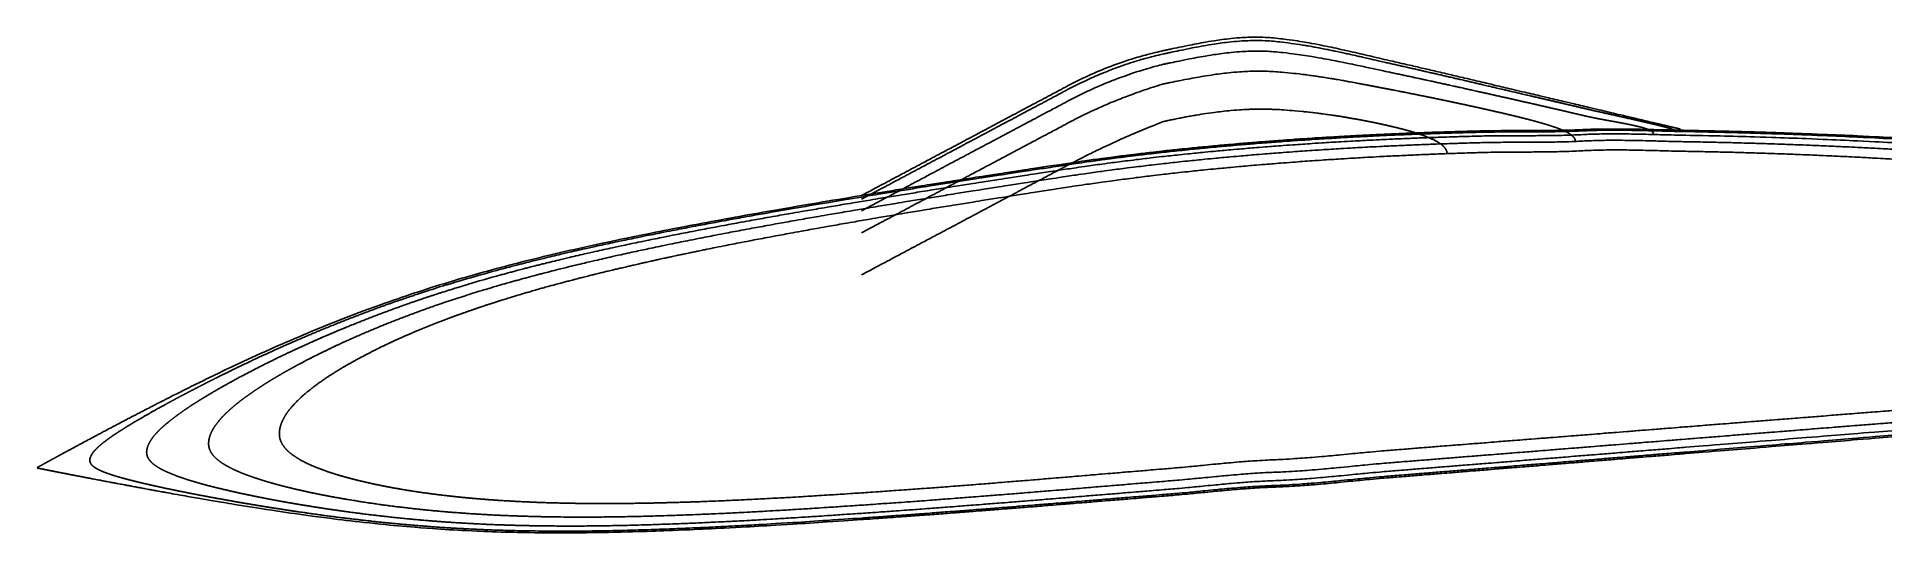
# Model space of a CAD drawing. Extents: x 0 to 9000, y -315 to 2087.
import ezdxf

# ---------------------------------------------------------------- set-up
doc = ezdxf.new("R2010")
doc.units = 0

msp = doc.modelspace()

# ---------------------------------------------------------------- linework, layer by layer
at = {"layer": 'LAY0', "color": 2}
for points in [[(5465.02, 2021.12), (5465.75, 2021.28), (5466.48, 2021.43), (5467.21, 2021.59), (5467.94, 2021.75), (5468.91, 2021.96), (5469.88, 2022.17), (5470.85, 2022.38), (5471.58, 2022.53), (5472.31, 2022.69), (5473.04, 2022.85), (5473.77, 2023), (5474.5, 2023.16), (5475.22, 2023.32), (5475.95, 2023.47), (5476.68, 2023.63), (5477.65, 2023.84), (5478.62, 2024.04), (5479.6, 2024.25), (5480.33, 2024.41), (5481.05, 2024.56), (5481.78, 2024.72), (5482.51, 2024.88), (5483.24, 2025.03), (5483.97, 2025.19), (5484.7, 2025.34), (5485.43, 2025.5), (5486.4, 2025.71), (5487.37, 2025.91), (5488.34, 2026.12), (5489.07, 2026.28), (5489.8, 2026.43), (5490.53, 2026.59), (5491.26, 2026.74), (5491.98, 2026.9), (5492.71, 2027.05), (5493.44, 2027.21), (5494.17, 2027.36), (5495.14, 2027.57), (5496.11, 2027.77), (5497.09, 2027.98), (5497.81, 2028.14), (5498.54, 2028.29), (5499.27, 2028.45), (5500, 2028.6), (5510.38, 2030.8), (5520.78, 2033), (5531.18, 2035.2), (5541.59, 2037.38), (5555.49, 2040.28), (5569.39, 2043.15), (5583.29, 2045.98), (5593.72, 2048.08), (5604.15, 2050.15), (5614.58, 2052.19), (5625, 2054.2), (5636.69, 2056.41), (5648.05, 2058.51), (5659.12, 2060.52), (5669.93, 2062.43), (5683.98, 2064.84), (5697.67, 2067.1), (5711.06, 2069.22), (5720.94, 2070.72), (5730.71, 2072.16), (5740.39, 2073.52), (5750, 2074.83), (5761.13, 2076.27), (5772.09, 2077.61), (5782.9, 2078.85), (5793.58, 2080), (5807.6, 2081.38), (5821.42, 2082.6), (5835.05, 2083.65), (5845.16, 2084.33), (5855.18, 2084.93), (5865.12, 2085.43), (5875, 2085.84), (5885.91, 2086.19), (5896.71, 2086.43), (5907.41, 2086.56), (5918.02, 2086.57), (5932.02, 2086.41), (5945.87, 2086.05), (5959.58, 2085.49), (5969.78, 2084.94), (5979.92, 2084.27), (5989.99, 2083.49), (6000, 2082.6), (6011.12, 2081.5), (6022.3, 2080.33), (6033.57, 2079.08), (6044.93, 2077.74), (6060.23, 2075.84), (6075.72, 2073.79), (6091.42, 2071.59), (6103.35, 2069.84), (6115.42, 2068.01), (6127.63, 2066.08), (6140, 2064.07), (6150.87, 2062.25), (6161.83, 2060.37), (6172.89, 2058.42), (6184.06, 2056.41), (6199.17, 2053.61), (6214.57, 2050.69), (6230.3, 2047.62), (6242.35, 2045.22), (6254.63, 2042.73), (6267.18, 2040.15), (6280, 2037.46), (6291.68, 2034.99), (6303.36, 2032.48), (6315.04, 2029.94), (6326.72, 2027.38), (6342.29, 2023.92), (6357.86, 2020.43), (6373.42, 2016.91), (6385.07, 2014.25), (6396.73, 2011.57), (6408.37, 2008.89), (6420, 2006.2), (6431.65, 2003.49), (6443.31, 2000.78), (6454.97, 1998.06), (6466.64, 1995.34), (6482.2, 1991.71), (6497.77, 1988.08), (6513.34, 1984.46), (6525.01, 1981.75), (6536.68, 1979.05), (6548.34, 1976.37), (6560, 1973.7), (6569.17, 1971.6), (6578.34, 1969.51), (6587.51, 1967.41), (6596.67, 1965.3), (6608.9, 1962.5), (6621.12, 1959.69), (6633.34, 1956.87), (6642.51, 1954.76), (6651.67, 1952.64), (6660.84, 1950.53), (6670, 1948.41), (6679.17, 1946.29), (6688.34, 1944.16), (6697.5, 1942.04), (6706.67, 1939.91), (6718.9, 1937.07), (6731.12, 1934.23), (6743.34, 1931.38), (6752.51, 1929.25), (6761.67, 1927.11), (6770.84, 1924.97), (6780, 1922.83), (6789.17, 1920.69), (6798.34, 1918.54), (6807.5, 1916.4), (6816.67, 1914.25), (6828.89, 1911.39), (6841.12, 1908.52), (6853.34, 1905.65), (6862.5, 1903.5), (6871.67, 1901.35), (6880.84, 1899.19), (6890, 1897.04), (6899.17, 1894.88), (6908.33, 1892.73), (6917.5, 1890.57), (6926.67, 1888.41), (6938.89, 1885.53), (6951.11, 1882.65), (6963.34, 1879.76), (6972.5, 1877.6), (6981.67, 1875.44), (6990.83, 1873.27), (7000, 1871.11), (7010.42, 1868.65), (7020.83, 1866.19), (7031.25, 1863.73), (7041.67, 1861.27), (7055.56, 1857.99), (7069.44, 1854.71), (7083.33, 1851.44), (7093.75, 1848.98), (7104.17, 1846.52), (7114.58, 1844.06), (7125, 1841.6), (7135.42, 1839.14), (7145.83, 1836.68), (7156.25, 1834.22), (7166.67, 1831.76), (7180.56, 1828.48), (7194.44, 1825.2), (7208.33, 1821.92), (7218.75, 1819.46), (7229.17, 1817), (7239.58, 1814.54), (7250, 1812.08), (7260.42, 1809.62), (7270.83, 1807.16), (7281.25, 1804.7), (7291.67, 1802.24), (7305.56, 1798.97), (7319.44, 1795.69), (7333.33, 1792.41), (7343.75, 1789.95), (7354.17, 1787.49), (7364.58, 1785.03), (7375, 1782.57), (7385.42, 1780.11), (7395.83, 1777.65), (7406.25, 1775.19), (7416.67, 1772.73), (7430.56, 1769.45), (7444.44, 1766.17), (7458.33, 1762.89), (7468.75, 1760.43), (7479.17, 1757.97), (7489.58, 1755.51), (7500, 1753.05), (7509.9, 1750.72), (7519.79, 1748.38), (7529.69, 1746.05), (7539.58, 1743.71), (7552.78, 1740.59), (7565.97, 1737.48), (7579.17, 1734.36), (7589.06, 1732.03), (7598.96, 1729.69), (7608.85, 1727.35), (7618.75, 1725.02), (7628.65, 1722.68), (7638.54, 1720.34), (7648.44, 1718.01), (7658.33, 1715.67), (7671.53, 1712.56), (7684.72, 1709.44), (7697.92, 1706.32), (7707.81, 1703.99), (7717.71, 1701.65), (7727.6, 1699.32), (7737.5, 1696.98), (7742.45, 1695.81), (7747.4, 1694.64), (7752.34, 1693.47), (7757.29, 1692.31), (7763.89, 1690.75), (7770.49, 1689.19), (7777.08, 1687.63), (7782.03, 1686.46), (7786.98, 1685.3), (7791.93, 1684.13), (7796.87, 1682.96), (7801.82, 1681.79), (7806.77, 1680.62), (7811.72, 1679.46), (7816.67, 1678.29), (7823.26, 1676.73), (7829.86, 1675.17), (7836.46, 1673.61), (7841.41, 1672.45), (7846.35, 1671.28), (7851.3, 1670.11), (7856.25, 1668.94), (7858.72, 1668.36), (7861.2, 1667.77), (7863.67, 1667.19), (7866.15, 1666.6), (7869.44, 1665.83), (7872.74, 1665.05), (7876.04, 1664.27), (7878.52, 1663.68), (7880.99, 1663.1), (7883.46, 1662.52), (7885.94, 1661.93), (7888.41, 1661.35), (7890.89, 1660.76), (7893.36, 1660.18), (7895.83, 1659.6), (7899.13, 1658.82), (7902.43, 1658.04), (7905.73, 1657.26), (7908.2, 1656.67), (7910.68, 1656.09), (7913.15, 1655.51), (7915.62, 1654.92), (7918.1, 1654.34), (7920.57, 1653.75), (7923.05, 1653.17), (7925.52, 1652.59), (7928.82, 1651.81), (7932.12, 1651.03), (7935.42, 1650.25), (7937.89, 1649.66), (7940.36, 1649.08), (7942.84, 1648.5), (7945.31, 1647.91), (7947.79, 1647.33), (7950.26, 1646.74), (7952.73, 1646.16), (7955.21, 1645.58), (7958.51, 1644.8), (7961.81, 1644.02), (7965.1, 1643.24), (7967.58, 1642.66), (7970.05, 1642.07), (7972.53, 1641.49), (7975, 1640.9)], [(5465.02, 2005.2), (5465.75, 2005.35), (5466.48, 2005.51), (5467.21, 2005.66), (5467.94, 2005.82), (5468.91, 2006.03), (5469.88, 2006.24), (5470.85, 2006.44), (5471.58, 2006.6), (5472.31, 2006.76), (5473.04, 2006.91), (5473.77, 2007.06), (5474.5, 2007.22), (5475.22, 2007.37), (5475.95, 2007.53), (5476.68, 2007.68), (5477.65, 2007.89), (5478.63, 2008.1), (5479.6, 2008.31), (5480.33, 2008.46), (5481.05, 2008.62), (5481.78, 2008.78), (5482.51, 2008.93), (5483.24, 2009.08), (5483.97, 2009.24), (5484.7, 2009.39), (5485.43, 2009.55), (5486.4, 2009.76), (5487.37, 2009.96), (5488.34, 2010.17), (5489.07, 2010.33), (5489.8, 2010.48), (5490.53, 2010.64), (5491.26, 2010.79), (5491.98, 2010.94), (5492.71, 2011.1), (5493.44, 2011.25), (5494.17, 2011.41), (5495.14, 2011.61), (5496.11, 2011.82), (5497.08, 2012.03), (5497.81, 2012.18), (5498.54, 2012.34), (5499.27, 2012.49), (5500, 2012.64), (5510.38, 2014.81), (5520.77, 2016.99), (5531.18, 2019.17), (5541.59, 2021.34), (5555.49, 2024.23), (5569.39, 2027.1), (5583.3, 2029.92), (5593.73, 2032.01), (5604.16, 2034.07), (5614.58, 2036.08), (5625, 2038.06), (5637.46, 2040.38), (5649.34, 2042.55), (5660.72, 2044.58), (5671.65, 2046.49), (5685.66, 2048.87), (5699.12, 2051.08), (5712.18, 2053.13), (5721.76, 2054.58), (5731.23, 2055.96), (5740.63, 2057.27), (5750, 2058.53), (5761.07, 2059.94), (5772, 2061.26), (5782.79, 2062.49), (5793.45, 2063.63), (5807.47, 2065), (5821.29, 2066.22), (5834.94, 2067.28), (5845.07, 2067.97), (5855.12, 2068.57), (5865.09, 2069.09), (5875, 2069.52), (5885.48, 2069.88), (5895.96, 2070.12), (5906.41, 2070.26), (5916.86, 2070.28), (5930.77, 2070.14), (5944.66, 2069.81), (5958.52, 2069.28), (5968.91, 2068.75), (5979.28, 2068.12), (5989.65, 2067.37), (6000, 2066.52), (6010.34, 2065.57), (6020.6, 2064.55), (6030.88, 2063.46), (6041.27, 2062.28), (6055.45, 2060.57), (6070.2, 2058.68), (6085.74, 2056.57), (6098.08, 2054.82), (6111.14, 2052.92), (6125.06, 2050.83), (6140, 2048.53), (6145.35, 2047.69), (6150.74, 2046.82), (6156.18, 2045.93), (6161.68, 2045.01), (6169.15, 2043.74), (6176.79, 2042.41), (6184.66, 2041.01), (6190.72, 2039.91), (6196.96, 2038.77), (6203.38, 2037.57), (6210, 2036.33), (6215.84, 2035.22), (6221.68, 2034.1), (6227.51, 2032.97), (6233.35, 2031.83), (6241.13, 2030.31), (6248.91, 2028.77), (6256.68, 2027.23), (6262.51, 2026.07), (6268.34, 2024.91), (6274.17, 2023.75), (6280, 2022.58), (6285.19, 2021.54), (6290.36, 2020.49), (6295.55, 2019.42), (6300.81, 2018.33), (6307.97, 2016.82), (6315.4, 2015.24), (6323.2, 2013.56), (6329.36, 2012.22), (6335.84, 2010.8), (6342.7, 2009.28), (6350, 2007.66), (6355.79, 2006.37), (6361.61, 2005.07), (6367.44, 2003.76), (6373.29, 2002.45), (6381.09, 2000.7), (6388.9, 1998.95), (6396.71, 1997.2), (6402.55, 1995.89), (6408.39, 1994.59), (6414.2, 1993.3), (6420, 1992.02), (6425.84, 1990.73), (6431.68, 1989.43), (6437.52, 1988.12), (6443.35, 1986.8), (6451.13, 1985.03), (6458.91, 1983.25), (6466.68, 1981.46), (6472.51, 1980.11), (6478.34, 1978.76), (6484.17, 1977.41), (6490, 1976.06), (6495.81, 1974.72), (6501.64, 1973.37), (6507.46, 1972.02), (6513.3, 1970.68), (6521.08, 1968.9), (6528.87, 1967.13), (6536.66, 1965.37), (6542.5, 1964.06), (6548.34, 1962.76), (6554.17, 1961.47), (6560, 1960.2), (6564.59, 1959.19), (6569.18, 1958.19), (6573.76, 1957.17), (6578.35, 1956.15), (6584.46, 1954.78), (6590.57, 1953.4), (6596.68, 1952.02), (6601.26, 1950.97), (6605.84, 1949.93), (6610.42, 1948.88), (6615, 1947.83), (6619.57, 1946.79), (6624.15, 1945.74), (6628.73, 1944.69), (6633.31, 1943.65), (6639.43, 1942.25), (6645.55, 1940.86), (6651.67, 1939.48), (6656.25, 1938.45), (6660.84, 1937.42), (6665.42, 1936.4), (6670, 1935.39), (6674.59, 1934.37), (6679.18, 1933.35), (6683.76, 1932.32), (6688.35, 1931.28), (6694.46, 1929.89), (6700.57, 1928.5), (6706.68, 1927.09), (6711.26, 1926.04), (6715.84, 1924.98), (6720.42, 1923.92), (6725, 1922.86), (6729.57, 1921.8), (6734.15, 1920.74), (6738.73, 1919.68), (6743.31, 1918.62), (6749.43, 1917.21), (6755.55, 1915.81), (6761.66, 1914.41), (6766.25, 1913.36), (6770.84, 1912.33), (6775.42, 1911.29), (6780, 1910.27), (6784.59, 1909.24), (6789.17, 1908.21), (6793.76, 1907.17), (6798.35, 1906.12), (6804.46, 1904.72), (6810.57, 1903.31), (6816.68, 1901.89), (6821.26, 1900.82), (6825.84, 1899.76), (6830.42, 1898.69), (6835, 1897.62), (6839.58, 1896.55), (6844.16, 1895.48), (6848.74, 1894.41), (6853.32, 1893.34), (6859.43, 1891.92), (6865.54, 1890.5), (6871.66, 1889.09), (6876.24, 1888.04), (6880.83, 1886.99), (6885.42, 1885.95), (6890, 1884.91), (6894.58, 1883.88), (6899.17, 1882.84), (6903.76, 1881.79), (6908.34, 1880.73), (6914.46, 1879.32), (6920.57, 1877.9), (6926.68, 1876.47), (6931.27, 1875.4), (6935.85, 1874.32), (6940.42, 1873.25), (6945, 1872.17), (6949.59, 1871.1), (6954.17, 1870.02), (6958.75, 1868.94), (6963.33, 1867.87), (6969.43, 1866.44), (6975.54, 1865.02), (6981.65, 1863.6), (6986.23, 1862.55), (6990.82, 1861.49), (6995.41, 1860.44), (7000, 1859.4), (7005.2, 1858.22), (7010.41, 1857.03), (7015.62, 1855.83), (7020.83, 1854.63), (7027.79, 1853.02), (7034.74, 1851.39), (7041.69, 1849.77), (7046.9, 1848.54), (7052.11, 1847.32), (7057.31, 1846.1), (7062.5, 1844.87), (7067.74, 1843.64), (7072.95, 1842.41), (7078.16, 1841.19), (7083.36, 1839.97), (7090.28, 1838.35), (7097.19, 1836.74), (7104.12, 1835.13), (7109.32, 1833.93), (7114.53, 1832.73), (7119.76, 1831.53), (7125, 1830.34), (7130.18, 1829.16), (7135.38, 1827.97), (7140.59, 1826.77), (7145.81, 1825.56), (7152.78, 1823.95), (7159.75, 1822.32), (7166.72, 1820.69), (7171.93, 1819.46), (7177.14, 1818.24), (7182.33, 1817.02), (7187.5, 1815.8), (7192.8, 1814.55), (7198.05, 1813.32), (7203.26, 1812.1), (7208.43, 1810.88), (7215.31, 1809.27), (7222.17, 1807.67), (7229.04, 1806.07), (7234.22, 1804.87), (7239.44, 1803.67), (7244.69, 1802.46), (7250, 1801.25), (7252.6, 1800.65), (7255.2, 1800.06), (7257.81, 1799.46), (7260.41, 1798.86), (7263.89, 1798.06), (7267.37, 1797.25), (7270.85, 1796.45), (7273.45, 1795.84), (7276.05, 1795.24), (7278.65, 1794.63), (7281.25, 1794.02), (7283.83, 1793.42), (7286.43, 1792.81), (7289.03, 1792.2), (7291.64, 1791.59), (7295.13, 1790.77), (7298.62, 1789.95), (7302.11, 1789.13), (7304.72, 1788.52), (7307.32, 1787.91), (7309.92, 1787.29), (7312.5, 1786.69), (7315.14, 1786.06), (7317.77, 1785.45), (7320.37, 1784.83), (7322.96, 1784.23), (7326.41, 1783.42), (7329.84, 1782.61), (7333.28, 1781.8), (7335.88, 1781.19), (7338.48, 1780.58), (7341.1, 1779.97), (7343.75, 1779.35), (7346.39, 1778.73), (7349.01, 1778.12), (7351.62, 1777.51), (7354.21, 1776.91), (7357.65, 1776.11), (7361.09, 1775.31), (7364.54, 1774.52), (7367.13, 1773.92), (7369.73, 1773.32), (7372.36, 1772.71), (7375, 1772.1), (7377.59, 1771.51), (7380.18, 1770.91), (7382.79, 1770.31), (7385.4, 1769.71), (7388.88, 1768.9), (7392.37, 1768.09), (7395.86, 1767.28), (7398.47, 1766.67), (7401.07, 1766.06), (7403.67, 1765.46), (7406.25, 1764.85), (7408.77, 1764.26), (7411.34, 1763.66), (7413.94, 1763.05), (7416.57, 1762.43), (7420.1, 1761.6), (7423.65, 1760.77), (7427.18, 1759.94), (7429.81, 1759.32), (7432.41, 1758.71), (7434.98, 1758.11), (7437.5, 1757.52), (7440.25, 1756.87), (7442.92, 1756.24), (7445.52, 1755.63), (7448.08, 1755.03), (7451.45, 1754.24), (7454.8, 1753.45), (7458.17, 1752.66), (7460.73, 1752.06), (7463.33, 1751.45), (7466, 1750.83), (7468.75, 1750.18), (7471.54, 1749.53), (7474.23, 1748.9), (7476.83, 1748.3), (7479.38, 1747.7), (7482.72, 1746.92), (7486.03, 1746.15), (7489.37, 1745.38), (7491.91, 1744.78), (7494.52, 1744.18), (7497.21, 1743.55), (7500, 1742.91), (7502.31, 1742.37), (7504.6, 1741.84), (7506.89, 1741.31), (7509.16, 1740.78), (7512.19, 1740.08), (7515.22, 1739.38), (7518.25, 1738.68), (7520.52, 1738.16), (7522.81, 1737.63), (7525.11, 1737.1), (7527.41, 1736.57), (7529.74, 1736.04), (7532.04, 1735.51), (7534.32, 1734.98), (7536.59, 1734.46), (7539.61, 1733.77), (7542.62, 1733.09), (7545.64, 1732.4), (7547.91, 1731.88), (7550.2, 1731.36), (7552.5, 1730.84), (7554.83, 1730.31), (7557.15, 1729.79), (7559.45, 1729.26), (7561.73, 1728.75), (7564, 1728.24), (7567.02, 1727.55), (7570.04, 1726.88), (7573.06, 1726.2), (7575.33, 1725.69), (7577.62, 1725.17), (7579.92, 1724.66), (7582.24, 1724.14), (7584.62, 1723.61), (7586.94, 1723.09), (7589.23, 1722.58), (7591.48, 1722.07), (7594.46, 1721.41), (7597.43, 1720.75), (7600.41, 1720.08), (7602.66, 1719.58), (7604.95, 1719.07), (7607.27, 1718.56), (7609.65, 1718.03), (7610.41, 1717.86), (7611.17, 1717.69), (7611.93, 1717.52), (7612.69, 1717.35), (7613.7, 1717.13), (7614.71, 1716.9), (7615.72, 1716.68), (7616.48, 1716.51), (7617.23, 1716.34), (7617.99, 1716.17), (7618.75, 1716), (7622.44, 1715.18), (7625.34, 1714.54), (7627.74, 1714), (7629.84, 1713.54), (7632.38, 1712.97), (7634.81, 1712.43), (7637.35, 1711.87), (7639.44, 1711.4), (7641.85, 1710.87), (7644.74, 1710.22), (7648.44, 1709.4), (7650.91, 1708.85), (7653.39, 1708.3), (7655.86, 1707.75), (7658.33, 1707.2), (7661.63, 1706.47), (7664.93, 1705.74), (7668.23, 1705), (7670.7, 1704.45), (7673.18, 1703.9), (7675.65, 1703.35), (7678.13, 1702.8), (7680.49, 1702.28), (7682.92, 1701.74), (7685.39, 1701.19), (7687.89, 1700.63), (7691.27, 1699.88), (7694.67, 1699.12), (7698.04, 1698.37), (7700.55, 1697.81), (7703.02, 1697.26), (7705.45, 1696.72), (7707.81, 1696.19), (7710.29, 1695.64), (7712.76, 1695.08), (7715.24, 1694.53), (7717.71, 1693.97), (7721.01, 1693.23), (7724.31, 1692.48), (7727.61, 1691.74), (7730.08, 1691.18), (7732.55, 1690.62), (7735.03, 1690.06), (7737.5, 1689.49), (7738.71, 1689.22), (7739.94, 1688.94), (7741.18, 1688.65), (7742.42, 1688.37), (7744.09, 1687.99), (7745.76, 1687.61), (7747.42, 1687.23), (7748.67, 1686.94), (7749.9, 1686.66), (7751.13, 1686.38), (7752.34, 1686.1), (7753.56, 1685.83), (7754.78, 1685.54), (7756.02, 1685.26), (7757.26, 1684.98), (7758.93, 1684.6), (7760.6, 1684.21), (7762.27, 1683.83), (7763.51, 1683.55), (7764.75, 1683.26), (7765.97, 1682.98), (7767.19, 1682.7), (7768.41, 1682.42), (7769.64, 1682.14), (7770.88, 1681.86), (7772.12, 1681.57), (7773.78, 1681.19), (7775.44, 1680.81), (7777.1, 1680.43), (7778.34, 1680.14), (7779.58, 1679.86), (7780.81, 1679.57), (7782.03, 1679.29), (7783.27, 1679.01), (7784.51, 1678.72), (7785.74, 1678.43), (7786.98, 1678.15), (7788.63, 1677.77), (7790.28, 1677.38), (7791.93, 1677), (7793.17, 1676.72), (7794.4, 1676.43), (7795.64, 1676.14), (7796.87, 1675.85), (7798.12, 1675.56), (7799.37, 1675.27), (7800.61, 1674.99), (7801.84, 1674.7), (7803.48, 1674.32), (7805.12, 1673.93), (7806.76, 1673.55), (7807.99, 1673.26), (7809.23, 1672.97), (7810.47, 1672.68), (7811.72, 1672.39), (7812.98, 1672.09), (7814.23, 1671.79), (7815.47, 1671.5), (7816.7, 1671.21), (7818.33, 1670.83), (7819.95, 1670.44), (7821.58, 1670.06), (7822.81, 1669.77), (7824.05, 1669.47), (7825.3, 1669.18), (7826.56, 1668.88), (7827.85, 1668.57), (7829.11, 1668.27), (7830.35, 1667.98), (7831.57, 1667.69), (7833.18, 1667.3), (7834.79, 1666.92), (7836.4, 1666.53), (7837.62, 1666.24), (7838.86, 1665.95), (7840.12, 1665.64), (7841.41, 1665.34), (7842.62, 1665.05), (7843.85, 1664.75), (7845.09, 1664.46), (7846.33, 1664.16), (7847.99, 1663.76), (7849.66, 1663.36), (7851.33, 1662.96), (7852.57, 1662.67), (7853.81, 1662.37), (7855.03, 1662.08), (7856.25, 1661.79), (7857.01, 1661.61), (7857.77, 1661.43), (7858.54, 1661.24), (7859.3, 1661.06), (7860.32, 1660.82), (7861.34, 1660.57), (7862.36, 1660.33), (7863.13, 1660.14), (7863.89, 1659.96), (7864.65, 1659.77), (7865.41, 1659.59), (7866.41, 1659.35), (7867.42, 1659.1), (7868.42, 1658.86), (7869.42, 1658.62), (7870.75, 1658.29), (7872.09, 1657.96), (7873.42, 1657.63), (7874.42, 1657.39), (7875.42, 1657.14), (7876.42, 1656.89), (7877.42, 1656.64), (7877.95, 1656.51), (7878.48, 1656.38), (7879.01, 1656.25), (7879.53, 1656.12), (7880.23, 1655.94), (7880.93, 1655.77), (7881.63, 1655.59), (7882.16, 1655.46), (7882.68, 1655.32), (7883.21, 1655.19), (7883.74, 1655.06), (7884.51, 1654.86), (7885.27, 1654.67), (7886.04, 1654.47), (7886.8, 1654.28), (7887.81, 1654.02), (7888.83, 1653.76), (7889.84, 1653.5), (7890.6, 1653.3), (7891.37, 1653.1), (7892.13, 1652.9), (7892.9, 1652.7), (7893.43, 1652.56), (7893.97, 1652.42), (7894.5, 1652.28), (7895.04, 1652.14), (7895.75, 1651.95), (7896.46, 1651.76), (7897.17, 1651.58), (7897.7, 1651.43), (7898.24, 1651.29), (7898.77, 1651.15), (7899.31, 1651.01), (7899.77, 1650.88), (7900.24, 1650.75), (7900.71, 1650.63), (7901.18, 1650.5), (7901.81, 1650.33), (7902.44, 1650.16), (7903.07, 1649.99), (7903.54, 1649.86), (7904.01, 1649.73), (7904.48, 1649.61), (7904.94, 1649.48), (7905.35, 1649.36), (7905.76, 1649.25), (7906.17, 1649.14), (7906.58, 1649.03), (7907.13, 1648.87), (7907.67, 1648.72), (7908.22, 1648.57), (7908.63, 1648.45), (7909.04, 1648.34), (7909.45, 1648.22), (7909.85, 1648.11), (7910.2, 1648.01), (7910.55, 1647.91), (7910.9, 1647.81), (7911.25, 1647.71), (7911.72, 1647.58), (7912.19, 1647.44), (7912.66, 1647.31), (7913.01, 1647.2), (7913.36, 1647.1), (7913.71, 1647), (7914.05, 1646.9), (7914.57, 1646.75), (7915.08, 1646.6), (7915.6, 1646.45), (7916.12, 1646.29), (7916.82, 1646.09), (7917.52, 1645.88), (7918.22, 1645.67), (7918.74, 1645.52), (7919.26, 1645.36), (7919.78, 1645.21), (7920.29, 1645.06), (7920.74, 1644.92), (7921.18, 1644.79), (7921.63, 1644.65), (7922.07, 1644.52), (7922.66, 1644.34), (7923.25, 1644.16), (7923.84, 1643.98), (7924.28, 1643.85), (7924.72, 1643.71), (7925.17, 1643.57), (7925.61, 1643.43), (7926.01, 1643.31), (7926.4, 1643.19), (7926.79, 1643.06), (7927.18, 1642.94), (7927.69, 1642.78), (7928.21, 1642.61), (7928.72, 1642.45), (7929.11, 1642.32), (7929.5, 1642.2), (7929.89, 1642.07), (7930.28, 1641.94), (7930.63, 1641.83), (7930.97, 1641.71), (7931.31, 1641.6), (7931.66, 1641.49), (7932.11, 1641.33), (7932.57, 1641.18), (7933.02, 1641.03), (7933.36, 1640.91), (7933.7, 1640.79), (7934.04, 1640.68), (7934.39, 1640.56), (7934.68, 1640.46), (7934.98, 1640.35), (7935.28, 1640.25), (7935.57, 1640.14), (7935.97, 1640), (7936.37, 1639.86), (7936.76, 1639.72), (7937.06, 1639.62), (7937.35, 1639.51), (7937.65, 1639.4), (7937.94, 1639.29), (7938.21, 1639.2), (7938.47, 1639.1), (7938.73, 1639), (7938.98, 1638.91), (7939.32, 1638.78), (7939.66, 1638.66), (7939.98, 1638.53), (7940.23, 1638.44), (7940.47, 1638.35), (7940.7, 1638.26), (7940.93, 1638.17), (7941.15, 1638.08), (7941.37, 1637.99), (7941.58, 1637.91), (7941.79, 1637.83), (7942.06, 1637.72), (7942.33, 1637.61), (7942.59, 1637.5), (7942.78, 1637.42), (7942.97, 1637.35), (7943.15, 1637.27), (7943.33, 1637.2), (7943.5, 1637.12), (7943.67, 1637.05), (7943.83, 1636.98), (7943.99, 1636.91), (7944.2, 1636.82), (7944.4, 1636.73), (7944.59, 1636.64), (7944.73, 1636.58), (7944.86, 1636.52), (7944.99, 1636.46), (7945.11, 1636.4), (7945.34, 1636.28), (7945.57, 1636.16), (7945.8, 1636.04), (7946.03, 1635.92), (7946.32, 1635.75), (7946.62, 1635.58), (7946.9, 1635.4), (7947.11, 1635.27), (7947.32, 1635.13), (7947.53, 1634.99), (7947.73, 1634.84), (7947.91, 1634.71), (7948.09, 1634.58), (7948.27, 1634.44), (7948.44, 1634.31), (7948.67, 1634.12), (7948.89, 1633.93), (7949.1, 1633.74), (7949.26, 1633.6), (7949.41, 1633.46), (7949.55, 1633.31), (7949.7, 1633.17), (7949.83, 1633.03), (7949.95, 1632.9), (7950.07, 1632.76), (7950.19, 1632.63), (7950.34, 1632.44), (7950.48, 1632.27), (7950.61, 1632.09), (7950.7, 1631.96), (7950.79, 1631.83), (7950.87, 1631.7), (7950.94, 1631.57), (7951.01, 1631.45), (7951.08, 1631.33), (7951.14, 1631.21), (7951.19, 1631.1), (7951.25, 1630.94), (7951.3, 1630.8), (7951.34, 1630.66), (7951.36, 1630.55), (7951.37, 1630.46), (7951.38, 1630.36), (7951.39, 1630.27)], [(4000, 1319), (4010.42, 1324.53), (4020.83, 1330.06), (4031.25, 1335.59), (4041.67, 1341.12), (4055.56, 1348.5), (4069.44, 1355.87), (4083.33, 1363.25), (4093.75, 1368.78), (4104.17, 1374.31), (4114.58, 1379.84), (4125, 1385.37), (4135.42, 1390.91), (4145.83, 1396.44), (4156.25, 1401.97), (4166.67, 1407.5), (4180.56, 1414.87), (4194.44, 1422.25), (4208.33, 1429.62), (4218.75, 1435.16), (4229.17, 1440.69), (4239.58, 1446.22), (4250, 1451.75), (4260.42, 1457.28), (4270.83, 1462.81), (4281.25, 1468.34), (4291.67, 1473.87), (4305.56, 1481.25), (4319.44, 1488.62), (4333.33, 1496), (4343.75, 1501.53), (4354.17, 1507.06), (4364.58, 1512.59), (4375, 1518.12), (4385.42, 1523.66), (4395.83, 1529.19), (4406.25, 1534.72), (4416.67, 1540.25), (4430.56, 1547.62), (4444.44, 1555), (4458.33, 1562.37), (4468.75, 1567.91), (4479.17, 1573.44), (4489.58, 1578.97), (4500, 1584.5), (4510.42, 1590.03), (4520.83, 1595.56), (4531.25, 1601.09), (4541.67, 1606.62), (4555.56, 1614), (4569.44, 1621.37), (4583.33, 1628.75), (4593.75, 1634.28), (4604.17, 1639.81), (4614.58, 1645.34), (4625, 1650.87), (4635.42, 1656.41), (4645.83, 1661.94), (4656.25, 1667.47), (4666.67, 1673), (4680.56, 1680.37), (4694.44, 1687.75), (4708.33, 1695.12), (4718.75, 1700.66), (4729.17, 1706.19), (4739.58, 1711.72), (4750, 1717.25), (4760.42, 1722.78), (4770.83, 1728.31), (4781.25, 1733.84), (4791.67, 1739.37), (4805.56, 1746.75), (4819.44, 1754.12), (4833.33, 1761.5), (4843.75, 1767.03), (4854.17, 1772.56), (4864.58, 1778.09), (4875, 1783.62), (4885.42, 1789.16), (4895.83, 1794.69), (4906.25, 1800.22), (4916.67, 1805.75), (4930.56, 1813.12), (4944.44, 1820.5), (4958.33, 1827.87), (4968.75, 1833.41), (4979.17, 1838.94), (4989.58, 1844.47), (5000, 1850), (5009.62, 1855.07), (5019.25, 1860.08), (5028.89, 1865.03), (5038.54, 1869.91), (5051.44, 1876.33), (5064.35, 1882.63), (5077.29, 1888.83), (5087.01, 1893.4), (5096.75, 1897.92), (5106.49, 1902.37), (5116.26, 1906.75), (5125.87, 1911.01), (5135.5, 1915.2), (5145.14, 1919.34), (5154.79, 1923.41), (5167.68, 1928.76), (5180.6, 1933.99), (5193.54, 1939.12), (5203.26, 1942.9), (5213, 1946.61), (5222.75, 1950.27), (5232.51, 1953.87), (5242.12, 1957.35), (5251.74, 1960.77), (5261.38, 1964.13), (5271.03, 1967.44), (5283.92, 1971.76), (5296.84, 1975.98), (5309.78, 1980.09), (5319.51, 1983.11), (5329.24, 1986.08), (5339, 1988.98), (5348.77, 1991.83), (5358.37, 1994.57), (5367.99, 1997.26), (5377.63, 1999.89), (5387.28, 2002.47), (5400.16, 2005.82), (5413.08, 2009.08), (5426.02, 2012.23), (5435.75, 2014.54), (5445.49, 2016.79), (5455.25, 2018.98), (5465.02, 2021.12)], [(4000, 1301.17), (4010.42, 1306.7), (4020.83, 1312.24), (4031.25, 1317.77), (4041.67, 1323.3), (4055.56, 1330.67), (4069.44, 1338.05), (4083.33, 1345.42), (4093.75, 1350.95), (4104.17, 1356.49), (4114.58, 1362.02), (4125, 1367.55), (4135.42, 1373.08), (4145.83, 1378.61), (4156.25, 1384.14), (4166.67, 1389.67), (4180.56, 1397.05), (4194.44, 1404.42), (4208.33, 1411.8), (4218.75, 1417.33), (4229.17, 1422.86), (4239.58, 1428.39), (4250, 1433.92), (4260.42, 1439.45), (4270.83, 1444.99), (4281.25, 1450.52), (4291.67, 1456.05), (4305.56, 1463.42), (4319.44, 1470.8), (4333.33, 1478.17), (4343.75, 1483.7), (4354.17, 1489.24), (4364.58, 1494.77), (4375, 1500.3), (4385.42, 1505.83), (4395.83, 1511.36), (4406.25, 1516.89), (4416.67, 1522.42), (4430.56, 1529.8), (4444.44, 1537.17), (4458.33, 1544.55), (4468.75, 1550.08), (4479.17, 1555.61), (4489.58, 1561.14), (4500, 1566.67), (4510.42, 1572.2), (4520.83, 1577.74), (4531.25, 1583.27), (4541.67, 1588.8), (4555.56, 1596.17), (4569.44, 1603.55), (4583.33, 1610.92), (4593.75, 1616.45), (4604.17, 1621.99), (4614.58, 1627.52), (4625, 1633.05), (4635.42, 1638.58), (4645.83, 1644.11), (4656.25, 1649.64), (4666.67, 1655.17), (4680.56, 1662.55), (4694.44, 1669.92), (4708.33, 1677.3), (4718.75, 1682.83), (4729.17, 1688.36), (4739.58, 1693.89), (4750, 1699.42), (4760.42, 1704.95), (4770.83, 1710.49), (4781.25, 1716.02), (4791.67, 1721.55), (4805.56, 1728.92), (4819.44, 1736.3), (4833.33, 1743.67), (4843.75, 1749.2), (4854.17, 1754.74), (4864.58, 1760.27), (4875, 1765.8), (4885.42, 1771.33), (4895.83, 1776.86), (4906.25, 1782.39), (4916.67, 1787.92), (4930.56, 1795.3), (4944.44, 1802.67), (4958.33, 1810.05), (4968.75, 1815.58), (4979.17, 1821.11), (4989.58, 1826.64), (5000, 1832.17), (5009.43, 1837.15), (5018.91, 1842.08), (5028.42, 1846.96), (5037.98, 1851.8), (5050.8, 1858.19), (5063.7, 1864.5), (5076.69, 1870.74), (5086.5, 1875.38), (5096.36, 1879.97), (5106.28, 1884.53), (5116.26, 1889.05), (5125.36, 1893.11), (5134.53, 1897.14), (5143.78, 1901.13), (5153.11, 1905.1), (5165.72, 1910.37), (5178.54, 1915.6), (5191.6, 1920.82), (5201.57, 1924.74), (5211.7, 1928.66), (5222.01, 1932.59), (5232.51, 1936.54), (5241.34, 1939.8), (5250.22, 1943.01), (5259.18, 1946.19), (5268.25, 1949.34), (5280.57, 1953.53), (5293.22, 1957.73), (5306.28, 1961.96), (5316.39, 1965.16), (5326.81, 1968.41), (5337.59, 1971.72), (5348.77, 1975.1), (5357.39, 1977.65), (5365.99, 1980.13), (5374.63, 1982.56), (5383.38, 1984.96), (5395.3, 1988.15), (5407.67, 1991.35), (5420.63, 1994.61), (5430.86, 1997.12), (5441.6, 1999.71), (5452.95, 2002.39), (5465.02, 2005.2)], [(5465.02, 1955.05), (5465.75, 1955.2), (5466.48, 1955.35), (5467.21, 1955.5), (5467.94, 1955.65), (5468.91, 1955.85), (5469.88, 1956.05), (5470.85, 1956.25), (5471.58, 1956.4), (5472.31, 1956.56), (5473.04, 1956.71), (5473.77, 1956.86), (5474.5, 1957.01), (5475.22, 1957.16), (5475.95, 1957.32), (5476.68, 1957.47), (5477.65, 1957.68), (5478.63, 1957.88), (5479.6, 1958.09), (5480.33, 1958.24), (5481.06, 1958.39), (5481.78, 1958.55), (5482.51, 1958.7), (5483.24, 1958.86), (5483.97, 1959.01), (5484.7, 1959.16), (5485.43, 1959.32), (5486.4, 1959.52), (5487.37, 1959.73), (5488.34, 1959.94), (5489.07, 1960.09), (5489.8, 1960.24), (5490.53, 1960.4), (5491.26, 1960.55), (5491.99, 1960.71), (5492.71, 1960.86), (5493.44, 1961.01), (5494.17, 1961.17), (5495.14, 1961.37), (5496.11, 1961.57), (5497.08, 1961.78), (5497.81, 1961.93), (5498.54, 1962.08), (5499.27, 1962.23), (5500, 1962.38), (5510.4, 1964.54), (5520.8, 1966.69), (5531.2, 1968.83), (5541.61, 1970.96), (5555.49, 1973.77), (5569.38, 1976.55), (5583.27, 1979.3), (5593.7, 1981.33), (5604.13, 1983.34), (5614.56, 1985.32), (5625, 1987.27), (5636.36, 1989.36), (5647.49, 1991.36), (5658.42, 1993.27), (5669.15, 1995.11), (5683.19, 1997.44), (5696.96, 1999.64), (5710.49, 2001.72), (5720.5, 2003.2), (5730.42, 2004.61), (5740.24, 2005.96), (5750, 2007.25), (5761.08, 2008.65), (5772, 2009.95), (5782.79, 2011.16), (5793.45, 2012.29), (5807.47, 2013.65), (5821.29, 2014.86), (5834.94, 2015.91), (5845.07, 2016.6), (5855.12, 2017.2), (5865.09, 2017.72), (5875, 2018.16), (5886.02, 2018.54), (5896.91, 2018.82), (5907.67, 2019), (5918.3, 2019.07), (5932.32, 2019), (5946.15, 2018.75), (5959.82, 2018.31), (5969.97, 2017.86), (5980.05, 2017.3), (5990.05, 2016.63), (6000, 2015.86), (6011.51, 2014.87), (6023.04, 2013.82), (6034.59, 2012.69), (6046.16, 2011.5), (6061.64, 2009.81), (6077.17, 2008), (6092.77, 2006.06), (6104.51, 2004.53), (6116.29, 2002.94), (6128.12, 2001.27), (6140, 1999.53), (6151.49, 1997.8), (6162.99, 1996.02), (6174.49, 1994.2), (6186.01, 1992.33), (6201.43, 1989.77), (6216.91, 1987.12), (6232.49, 1984.38), (6244.24, 1982.26), (6256.08, 1980.09), (6267.99, 1977.87), (6280, 1975.58), (6291.21, 1973.42), (6302.34, 1971.24), (6313.45, 1969.06), (6324.58, 1966.85), (6339.54, 1963.84), (6354.71, 1960.76), (6370.23, 1957.57), (6382.16, 1955.1), (6394.39, 1952.54), (6406.99, 1949.89), (6420, 1947.13), (6427.33, 1945.57), (6436.62, 1943.59), (6447.84, 1941.19), (6460.78, 1938.43), (6479.98, 1934.33), (6500.01, 1930.05), (6519.21, 1925.95), (6532.16, 1923.19), (6543.38, 1920.81), (6552.67, 1918.84), (6560, 1917.29), (6564.75, 1916.29), (6569.41, 1915.3), (6574, 1914.33), (6578.53, 1913.38), (6584.52, 1912.11), (6590.49, 1910.84), (6596.48, 1909.57), (6601.01, 1908.61), (6605.59, 1907.63), (6610.25, 1906.64), (6615, 1905.63), (6620.84, 1904.38), (6625.91, 1903.3), (6630.46, 1902.33), (6634.65, 1901.43), (6639.93, 1900.31), (6645.08, 1899.2), (6650.35, 1898.07), (6654.54, 1897.18), (6659.09, 1896.2), (6664.16, 1895.12), (6670, 1893.87), (6674.76, 1892.85), (6679.42, 1891.85), (6684, 1890.87), (6688.53, 1889.89), (6694.52, 1888.6), (6700.49, 1887.32), (6706.48, 1886.02), (6711.01, 1885.04), (6715.59, 1884.05), (6720.25, 1883.04), (6725, 1882), (6728.89, 1881.16), (6733.13, 1880.24), (6737.68, 1879.25), (6742.47, 1878.2), (6749.12, 1876.75), (6755.87, 1875.29), (6762.52, 1873.84), (6767.32, 1872.8), (6771.87, 1871.81), (6776.11, 1870.89), (6780, 1870.05), (6784.76, 1869.02), (6789.42, 1868.01), (6794.01, 1867.01), (6798.54, 1866.02), (6804.53, 1864.72), (6810.49, 1863.41), (6816.47, 1862.09), (6821, 1861.1), (6825.58, 1860.09), (6830.24, 1859.06), (6835, 1858.01), (6839.22, 1857.07), (6843.63, 1856.1), (6848.2, 1855.09), (6852.89, 1854.05), (6859.28, 1852.64), (6865.71, 1851.22), (6872.1, 1849.81), (6876.79, 1848.78), (6881.36, 1847.78), (6885.78, 1846.82), (6890, 1845.9), (6894.77, 1844.86), (6899.43, 1843.84), (6904.02, 1842.83), (6908.55, 1841.83), (6914.53, 1840.51), (6920.49, 1839.19), (6926.47, 1837.85), (6930.99, 1836.84), (6935.58, 1835.82), (6940.24, 1834.78), (6945, 1833.71), (6949.3, 1832.75), (6953.75, 1831.75), (6958.32, 1830.72), (6962.99, 1829.68), (6969.31, 1828.26), (6975.67, 1826.84), (6981.99, 1825.44), (6986.67, 1824.4), (6991.24, 1823.39), (6995.7, 1822.41), (7000, 1821.47), (7002.62, 1820.9), (7005.24, 1820.33), (7007.84, 1819.76), (7010.44, 1819.18), (7013.9, 1818.42), (7017.36, 1817.66), (7020.82, 1816.89), (7023.41, 1816.31), (7026.02, 1815.73), (7028.63, 1815.15), (7031.25, 1814.56), (7033.91, 1813.97), (7036.54, 1813.38), (7039.15, 1812.79), (7041.74, 1812.21), (7045.17, 1811.44), (7048.59, 1810.67), (7052.02, 1809.89), (7054.6, 1809.31), (7057.21, 1808.72), (7059.84, 1808.12), (7062.5, 1807.52), (7065, 1806.95), (7067.56, 1806.37), (7070.16, 1805.78), (7072.79, 1805.19), (7076.34, 1804.38), (7079.91, 1803.58), (7083.45, 1802.78), (7086.09, 1802.18), (7088.69, 1801.59), (7091.25, 1801.02), (7093.75, 1800.45), (7096.33, 1799.88), (7098.92, 1799.3), (7101.52, 1798.71), (7104.13, 1798.13), (7107.62, 1797.35), (7111.12, 1796.58), (7114.61, 1795.81), (7117.22, 1795.23), (7119.83, 1794.66), (7122.42, 1794.09), (7125, 1793.53), (7127.62, 1792.96), (7130.24, 1792.39), (7132.84, 1791.82), (7135.44, 1791.25), (7138.9, 1790.48), (7142.36, 1789.71), (7145.82, 1788.94), (7148.42, 1788.36), (7151.02, 1787.78), (7153.63, 1787.19), (7156.25, 1786.6), (7158.91, 1786), (7161.53, 1785.41), (7164.14, 1784.82), (7166.73, 1784.23), (7170.16, 1783.45), (7173.59, 1782.67), (7177.03, 1781.88), (7179.62, 1781.29), (7182.22, 1780.69), (7184.85, 1780.09), (7187.5, 1779.48), (7190.01, 1778.91), (7192.57, 1778.32), (7195.17, 1777.72), (7197.8, 1777.12), (7201.35, 1776.31), (7204.9, 1775.49), (7208.44, 1774.68), (7211.08, 1774.08), (7213.68, 1773.49), (7216.24, 1772.9), (7218.75, 1772.33), (7221.33, 1771.75), (7223.92, 1771.16), (7226.52, 1770.57), (7229.13, 1769.98), (7232.62, 1769.2), (7236.11, 1768.42), (7239.6, 1767.64), (7242.21, 1767.06), (7244.82, 1766.49), (7247.42, 1765.92), (7250, 1765.35), (7252.63, 1764.78), (7255.24, 1764.21), (7257.85, 1763.63), (7260.45, 1763.06), (7263.91, 1762.28), (7267.36, 1761.51), (7270.82, 1760.73), (7273.41, 1760.15), (7276.02, 1759.55), (7278.63, 1758.96), (7281.25, 1758.36), (7283.9, 1757.76), (7286.52, 1757.15), (7289.13, 1756.55), (7291.72, 1755.96), (7295.16, 1755.16), (7298.6, 1754.36), (7302.04, 1753.57), (7304.63, 1752.96), (7307.23, 1752.36), (7309.86, 1751.75), (7312.5, 1751.13), (7315.05, 1750.53), (7317.64, 1749.93), (7320.24, 1749.32), (7322.86, 1748.71), (7326.37, 1747.89), (7329.88, 1747.08), (7333.39, 1746.26), (7336.01, 1745.65), (7338.61, 1745.05), (7341.19, 1744.45), (7343.75, 1743.86), (7346.4, 1743.25), (7349.03, 1742.64), (7351.63, 1742.04), (7354.22, 1741.45), (7357.65, 1740.67), (7361.08, 1739.89), (7364.52, 1739.11), (7367.1, 1738.53), (7369.71, 1737.95), (7372.34, 1737.36), (7375, 1736.77), (7376.31, 1736.48), (7377.61, 1736.19), (7378.91, 1735.9), (7380.21, 1735.6), (7381.95, 1735.21), (7383.68, 1734.82), (7385.42, 1734.43), (7386.72, 1734.14), (7388.02, 1733.84), (7389.32, 1733.54), (7390.62, 1733.24), (7391.93, 1732.95), (7393.23, 1732.65), (7394.54, 1732.35), (7395.84, 1732.05), (7397.57, 1731.65), (7399.31, 1731.25), (7401.04, 1730.85), (7402.34, 1730.54), (7403.64, 1730.24), (7404.95, 1729.94), (7406.25, 1729.63), (7407.55, 1729.33), (7408.86, 1729.02), (7410.16, 1728.72), (7411.46, 1728.41), (7413.2, 1728.01), (7414.93, 1727.6), (7416.67, 1727.19), (7417.97, 1726.88), (7419.27, 1726.58), (7420.57, 1726.27), (7421.87, 1725.96), (7423.17, 1725.65), (7424.47, 1725.35), (7425.77, 1725.04), (7427.08, 1724.73), (7428.82, 1724.32), (7430.56, 1723.9), (7432.3, 1723.49), (7433.6, 1723.18), (7434.9, 1722.87), (7436.2, 1722.56), (7437.5, 1722.26), (7438.8, 1721.95), (7440.1, 1721.64), (7441.41, 1721.33), (7442.71, 1721.02), (7444.44, 1720.61), (7446.18, 1720.19), (7447.92, 1719.78), (7449.22, 1719.47), (7450.52, 1719.16), (7451.82, 1718.85), (7453.13, 1718.55), (7454.46, 1718.23), (7455.78, 1717.92), (7457.08, 1717.61), (7458.37, 1717.3), (7460.08, 1716.9), (7461.79, 1716.49), (7463.5, 1716.09), (7464.79, 1715.78), (7466.09, 1715.48), (7467.41, 1715.16), (7468.75, 1714.85), (7470.12, 1714.53), (7471.45, 1714.21), (7472.75, 1713.91), (7474.03, 1713.6), (7475.72, 1713.21), (7477.4, 1712.81), (7479.09, 1712.41), (7480.38, 1712.11), (7481.68, 1711.81), (7483.01, 1711.5), (7484.38, 1711.18), (7485.68, 1710.87), (7486.98, 1710.57), (7488.28, 1710.26), (7489.58, 1709.96), (7491.32, 1709.55), (7493.06, 1709.14), (7494.79, 1708.74), (7496.09, 1708.43), (7497.4, 1708.13), (7498.7, 1707.82), (7500, 1707.52), (7501.61, 1707.14), (7503.23, 1706.76), (7504.84, 1706.39), (7506.45, 1706.01), (7508.61, 1705.52), (7510.76, 1705.02), (7512.92, 1704.53), (7514.53, 1704.16), (7516.15, 1703.8), (7517.76, 1703.43), (7519.38, 1703.07), (7521, 1702.71), (7522.61, 1702.35), (7524.22, 1702), (7525.84, 1701.64), (7527.99, 1701.17), (7530.14, 1700.7), (7532.29, 1700.24), (7533.91, 1699.89), (7535.53, 1699.55), (7537.14, 1699.2), (7538.76, 1698.86), (7540.44, 1698.51), (7542.11, 1698.16), (7543.78, 1697.81), (7545.44, 1697.47), (7547.65, 1697.02), (7549.86, 1696.57), (7552.07, 1696.12), (7553.73, 1695.79), (7555.4, 1695.45), (7557.08, 1695.12), (7558.76, 1694.79), (7560.44, 1694.45), (7562.11, 1694.13), (7563.77, 1693.8), (7565.43, 1693.48), (7567.65, 1693.05), (7569.86, 1692.62), (7572.07, 1692.2), (7573.74, 1691.88), (7575.41, 1691.56), (7577.08, 1691.25), (7578.76, 1690.93), (7580.43, 1690.61), (7582.1, 1690.3), (7583.77, 1689.99), (7585.43, 1689.68), (7587.65, 1689.26), (7589.86, 1688.85), (7592.08, 1688.44), (7593.74, 1688.13), (7595.41, 1687.82), (7597.08, 1687.51), (7598.75, 1687.2), (7600.43, 1686.89), (7602.1, 1686.58), (7603.77, 1686.27), (7605.43, 1685.97), (7607.65, 1685.56), (7609.86, 1685.15), (7612.07, 1684.74), (7613.73, 1684.43), (7615.4, 1684.12), (7617.07, 1683.81), (7618.75, 1683.49), (7620, 1683.26), (7621.24, 1683.03), (7622.47, 1682.8), (7623.71, 1682.57), (7625.35, 1682.27), (7626.99, 1681.96), (7628.63, 1681.66), (7629.87, 1681.43), (7631.11, 1681.21), (7632.35, 1680.98), (7633.59, 1680.75), (7634.85, 1680.52), (7636.1, 1680.29), (7637.34, 1680.06), (7638.57, 1679.84), (7640.2, 1679.54), (7641.83, 1679.24), (7643.46, 1678.95), (7644.69, 1678.72), (7645.93, 1678.5), (7647.18, 1678.27), (7648.44, 1678.04), (7649.67, 1677.82), (7650.91, 1677.59), (7652.15, 1677.37), (7653.39, 1677.15), (7655.03, 1676.85), (7656.68, 1676.55), (7658.33, 1676.25), (7659.57, 1676.02), (7660.81, 1675.8), (7662.04, 1675.58), (7663.28, 1675.35), (7664.52, 1675.13), (7665.75, 1674.9), (7666.99, 1674.68), (7668.23, 1674.45), (7669.88, 1674.15), (7671.53, 1673.85), (7673.18, 1673.55), (7674.42, 1673.32), (7675.66, 1673.09), (7676.89, 1672.87), (7678.13, 1672.64), (7679.37, 1672.41), (7680.6, 1672.18), (7681.84, 1671.95), (7683.08, 1671.72), (7684.73, 1671.42), (7686.37, 1671.11), (7688.02, 1670.8), (7689.25, 1670.57), (7690.49, 1670.34), (7691.73, 1670.1), (7692.97, 1669.87), (7694.21, 1669.63), (7695.45, 1669.4), (7696.69, 1669.16), (7697.93, 1668.92), (7699.57, 1668.61), (7701.21, 1668.29), (7702.86, 1667.97), (7704.09, 1667.73), (7705.33, 1667.49), (7706.57, 1667.25), (7707.81, 1667), (7709.06, 1666.76), (7710.3, 1666.51), (7711.54, 1666.26), (7712.78, 1666.02), (7714.42, 1665.69), (7716.06, 1665.36), (7717.7, 1665.03), (7718.93, 1664.78), (7720.17, 1664.52), (7721.41, 1664.27), (7722.66, 1664.01), (7723.91, 1663.75), (7725.16, 1663.5), (7726.39, 1663.24), (7727.63, 1662.98), (7729.26, 1662.64), (7730.9, 1662.3), (7732.53, 1661.95), (7733.77, 1661.69), (7735, 1661.43), (7736.25, 1661.16), (7737.5, 1660.9), (7738.32, 1660.72), (7739.15, 1660.55), (7739.97, 1660.37), (7740.79, 1660.19), (7741.89, 1659.95), (7743, 1659.71), (7744.1, 1659.48), (7744.92, 1659.3), (7745.74, 1659.12), (7746.57, 1658.94), (7747.39, 1658.76), (7748.21, 1658.57), (7749.03, 1658.39), (7749.86, 1658.21), (7750.68, 1658.03), (7751.78, 1657.78), (7752.88, 1657.53), (7753.98, 1657.29), (7754.8, 1657.1), (7755.63, 1656.91), (7756.45, 1656.72), (7757.27, 1656.54), (7758.1, 1656.35), (7758.92, 1656.16), (7759.75, 1655.97), (7760.57, 1655.77), (7761.67, 1655.52), (7762.77, 1655.26), (7763.87, 1655), (7764.69, 1654.81), (7765.51, 1654.61), (7766.34, 1654.41), (7767.16, 1654.22), (7767.99, 1654.02), (7768.81, 1653.81), (7769.64, 1653.61), (7770.46, 1653.41), (7771.56, 1653.14), (7772.66, 1652.87), (7773.75, 1652.59), (7774.58, 1652.39), (7775.4, 1652.18), (7776.22, 1651.97), (7777.05, 1651.76), (7778.2, 1651.46), (7779.35, 1651.16), (7780.48, 1650.87), (7781.6, 1650.57), (7783.08, 1650.18), (7784.54, 1649.79), (7785.99, 1649.39), (7787.06, 1649.1), (7788.13, 1648.8), (7789.2, 1648.5), (7790.25, 1648.21), (7790.8, 1648.05), (7791.35, 1647.89), (7791.9, 1647.74), (7792.45, 1647.58), (7793.18, 1647.37), (7793.91, 1647.16), (7794.63, 1646.94), (7795.18, 1646.78), (7795.73, 1646.62), (7796.27, 1646.46), (7796.82, 1646.29), (7797.96, 1645.95), (7799.1, 1645.6), (7800.22, 1645.26), (7801.33, 1644.91), (7802.78, 1644.45), (7804.21, 1643.99), (7805.62, 1643.54), (7806.65, 1643.2), (7807.67, 1642.86), (7808.67, 1642.52), (7809.66, 1642.18), (7810.28, 1641.97), (7810.89, 1641.75), (7811.5, 1641.54), (7812.09, 1641.33), (7812.88, 1641.05), (7813.65, 1640.77), (7814.41, 1640.49), (7814.97, 1640.28), (7815.52, 1640.07), (7816.06, 1639.87), (7816.59, 1639.66), (7817.21, 1639.43), (7817.81, 1639.19), (7818.41, 1638.95), (7818.99, 1638.72), (7819.75, 1638.41), (7820.49, 1638.1), (7821.22, 1637.8), (7821.75, 1637.57), (7822.28, 1637.34), (7822.8, 1637.1), (7823.32, 1636.87), (7823.81, 1636.65), (7824.29, 1636.43), (7824.76, 1636.2), (7825.23, 1635.98), (7825.84, 1635.69), (7826.45, 1635.39), (7827.04, 1635.09), (7827.47, 1634.86), (7827.9, 1634.64), (7828.33, 1634.41), (7828.75, 1634.19), (7829.14, 1633.97), (7829.53, 1633.76), (7829.91, 1633.54), (7830.28, 1633.32), (7830.77, 1633.03), (7831.26, 1632.74), (7831.73, 1632.45), (7832.08, 1632.23), (7832.42, 1632.01), (7832.76, 1631.79), (7833.09, 1631.57), (7833.41, 1631.36), (7833.71, 1631.15), (7834.01, 1630.94), (7834.31, 1630.73), (7834.7, 1630.44), (7835.08, 1630.16), (7835.45, 1629.88), (7835.72, 1629.66), (7835.98, 1629.45), (7836.24, 1629.24), (7836.5, 1629.03), (7836.74, 1628.82), (7836.97, 1628.62), (7837.2, 1628.41), (7837.43, 1628.2), (7837.72, 1627.93), (7838, 1627.66), (7838.28, 1627.38), (7838.48, 1627.18), (7838.67, 1626.97), (7838.86, 1626.77), (7839.04, 1626.56), (7839.22, 1626.36), (7839.39, 1626.16), (7839.55, 1625.96), (7839.71, 1625.76), (7839.92, 1625.5), (7840.11, 1625.23), (7840.3, 1624.97), (7840.43, 1624.77), (7840.56, 1624.57), (7840.69, 1624.38), (7840.81, 1624.18), (7840.92, 1623.98), (7841.03, 1623.79), (7841.13, 1623.6), (7841.23, 1623.41), (7841.35, 1623.15), (7841.47, 1622.89), (7841.57, 1622.64), (7841.65, 1622.45), (7841.72, 1622.25), (7841.78, 1622.06), (7841.84, 1621.87), (7841.9, 1621.69), (7841.95, 1621.5), (7841.99, 1621.31), (7842.03, 1621.12), (7842.08, 1620.88), (7842.11, 1620.63), (7842.14, 1620.38), (7842.16, 1620.2), (7842.17, 1620.01), (7842.18, 1619.83), (7842.18, 1619.65)], [(4000, 1245.02), (4010.42, 1250.55), (4020.83, 1256.08), (4031.25, 1261.61), (4041.67, 1267.14), (4055.56, 1274.52), (4069.44, 1281.89), (4083.33, 1289.27), (4093.75, 1294.8), (4104.17, 1300.33), (4114.58, 1305.86), (4125, 1311.39), (4135.42, 1316.92), (4145.83, 1322.46), (4156.25, 1327.99), (4166.67, 1333.52), (4180.56, 1340.89), (4194.44, 1348.27), (4208.33, 1355.64), (4218.75, 1361.17), (4229.17, 1366.71), (4239.58, 1372.24), (4250, 1377.77), (4260.42, 1383.3), (4270.83, 1388.83), (4281.25, 1394.36), (4291.67, 1399.89), (4305.56, 1407.27), (4319.44, 1414.64), (4333.33, 1422.02), (4343.75, 1427.55), (4354.17, 1433.08), (4364.58, 1438.61), (4375, 1444.14), (4385.42, 1449.67), (4395.83, 1455.21), (4406.25, 1460.74), (4416.67, 1466.27), (4430.56, 1473.64), (4444.44, 1481.02), (4458.33, 1488.39), (4468.75, 1493.92), (4479.17, 1499.46), (4489.58, 1504.99), (4500, 1510.52), (4510.42, 1516.05), (4520.83, 1521.58), (4531.25, 1527.11), (4541.67, 1532.64), (4555.56, 1540.02), (4569.44, 1547.39), (4583.33, 1554.77), (4593.75, 1560.3), (4604.17, 1565.83), (4614.58, 1571.36), (4625, 1576.89), (4635.42, 1582.42), (4645.83, 1587.96), (4656.25, 1593.49), (4666.67, 1599.02), (4680.56, 1606.39), (4694.44, 1613.77), (4708.33, 1621.14), (4718.75, 1626.67), (4729.17, 1632.21), (4739.58, 1637.74), (4750, 1643.27), (4760.42, 1648.8), (4770.83, 1654.33), (4781.25, 1659.86), (4791.67, 1665.39), (4805.56, 1672.77), (4819.44, 1680.14), (4833.33, 1687.52), (4843.75, 1693.05), (4854.17, 1698.58), (4864.58, 1704.11), (4875, 1709.64), (4885.42, 1715.17), (4895.83, 1720.71), (4906.25, 1726.24), (4916.67, 1731.77), (4930.56, 1739.14), (4944.44, 1746.52), (4958.33, 1753.89), (4968.75, 1759.42), (4979.17, 1764.96), (4989.58, 1770.49), (5000, 1776.02), (5009.71, 1781.14), (5019.41, 1786.2), (5029.11, 1791.2), (5038.8, 1796.13), (5051.73, 1802.6), (5064.64, 1808.97), (5077.56, 1815.22), (5087.24, 1819.83), (5096.91, 1824.38), (5106.59, 1828.87), (5116.26, 1833.29), (5126.15, 1837.76), (5136.01, 1842.15), (5145.82, 1846.46), (5155.6, 1850.7), (5168.57, 1856.23), (5181.48, 1861.63), (5194.33, 1866.9), (5203.92, 1870.77), (5213.48, 1874.56), (5223.01, 1878.28), (5232.51, 1881.93), (5242.63, 1885.76), (5252.65, 1889.5), (5262.59, 1893.16), (5272.45, 1896.72), (5285.46, 1901.35), (5298.35, 1905.83), (5311.11, 1910.18), (5320.61, 1913.34), (5330.05, 1916.43), (5339.44, 1919.44), (5348.77, 1922.38), (5359.14, 1925.59), (5369.36, 1928.7), (5379.42, 1931.71), (5389.36, 1934.64), (5402.41, 1938.4), (5415.25, 1942.01), (5427.91, 1945.47), (5437.31, 1947.98), (5446.62, 1950.41), (5455.85, 1952.77), (5465.02, 1955.05)], [(5465.02, 1859.83), (5465.75, 1859.96), (5466.48, 1860.1), (5467.21, 1860.23), (5467.94, 1860.37), (5468.91, 1860.56), (5469.88, 1860.76), (5470.86, 1860.95), (5471.58, 1861.09), (5472.31, 1861.24), (5473.04, 1861.38), (5473.77, 1861.53), (5474.5, 1861.68), (5475.23, 1861.82), (5475.96, 1861.97), (5476.68, 1862.12), (5477.66, 1862.33), (5478.63, 1862.53), (5479.6, 1862.73), (5480.33, 1862.89), (5481.05, 1863.04), (5481.78, 1863.19), (5482.51, 1863.34), (5483.24, 1863.5), (5483.97, 1863.65), (5484.7, 1863.8), (5485.43, 1863.96), (5486.4, 1864.17), (5487.37, 1864.37), (5488.34, 1864.58), (5489.07, 1864.73), (5489.8, 1864.89), (5490.53, 1865.04), (5491.26, 1865.19), (5491.98, 1865.35), (5492.71, 1865.5), (5493.44, 1865.65), (5494.17, 1865.81), (5495.14, 1866.01), (5496.11, 1866.21), (5497.09, 1866.42), (5497.82, 1866.57), (5498.55, 1866.72), (5499.27, 1866.86), (5500, 1867.01), (5510.3, 1869.07), (5520.66, 1871.15), (5531.06, 1873.22), (5541.49, 1875.3), (5555.44, 1878.04), (5569.41, 1880.76), (5583.38, 1883.43), (5593.83, 1885.4), (5604.26, 1887.32), (5614.65, 1889.21), (5625, 1891.04), (5637.46, 1893.19), (5649.34, 1895.21), (5660.71, 1897.11), (5671.65, 1898.89), (5685.66, 1901.11), (5699.13, 1903.17), (5712.18, 1905.08), (5721.77, 1906.43), (5731.24, 1907.72), (5740.63, 1908.95), (5750, 1910.13), (5760.99, 1911.44), (5771.85, 1912.68), (5782.6, 1913.84), (5793.23, 1914.92), (5807.24, 1916.24), (5821.08, 1917.42), (5834.76, 1918.47), (5844.92, 1919.17), (5855.01, 1919.8), (5865.04, 1920.35), (5875, 1920.83), (5885.25, 1921.23), (5895.53, 1921.55), (5905.85, 1921.78), (5916.2, 1921.92), (5930.04, 1921.96), (5943.94, 1921.84), (5957.89, 1921.56), (5968.38, 1921.24), (5978.9, 1920.83), (5989.44, 1920.33), (6000, 1919.75), (6010.11, 1919.11), (6020.13, 1918.41), (6030.16, 1917.64), (6040.31, 1916.8), (6054.22, 1915.56), (6068.79, 1914.16), (6084.31, 1912.57), (6096.74, 1911.24), (6110.05, 1909.76), (6124.39, 1908.12), (6140, 1906.29), (6145.29, 1905.65), (6150.61, 1904.99), (6156, 1904.31), (6161.47, 1903.6), (6168.9, 1902.61), (6176.54, 1901.57), (6184.42, 1900.47), (6190.52, 1899.6), (6196.8, 1898.69), (6203.29, 1897.73), (6210, 1896.73), (6215.65, 1895.87), (6221.4, 1895), (6227.23, 1894.1), (6233.12, 1893.19), (6241.04, 1891.95), (6248.98, 1890.7), (6256.9, 1889.45), (6262.79, 1888.51), (6268.62, 1887.58), (6274.36, 1886.66), (6280, 1885.76), (6285.76, 1884.83), (6291.56, 1883.88), (6297.4, 1882.91), (6303.26, 1881.92), (6311.1, 1880.58), (6318.96, 1879.21), (6326.79, 1877.84), (6332.65, 1876.8), (6338.47, 1875.76), (6344.26, 1874.72), (6350, 1873.68), (6354.6, 1872.84), (6359.81, 1871.89), (6365.57, 1870.84), (6371.78, 1869.7), (6380.53, 1868.09), (6389.48, 1866.45), (6398.23, 1864.84), (6404.44, 1863.69), (6410.19, 1862.63), (6415.4, 1861.67), (6420, 1860.83), (6422.89, 1860.29), (6425.8, 1859.76), (6428.72, 1859.21), (6431.64, 1858.67), (6435.55, 1857.94), (6439.46, 1857.2), (6443.37, 1856.46), (6446.29, 1855.91), (6449.21, 1855.36), (6452.11, 1854.8), (6455, 1854.25), (6457.81, 1853.72), (6460.67, 1853.17), (6463.59, 1852.61), (6466.54, 1852.04), (6470.51, 1851.28), (6474.49, 1850.52), (6478.46, 1849.75), (6481.41, 1849.18), (6484.33, 1848.62), (6487.19, 1848.07), (6490, 1847.53), (6493.37, 1846.88), (6496.47, 1846.28), (6499.38, 1845.72), (6502.16, 1845.18), (6505.74, 1844.49), (6509.26, 1843.81), (6512.84, 1843.12), (6515.62, 1842.59), (6518.53, 1842.03), (6521.63, 1841.43), (6525, 1840.79), (6528.57, 1840.1), (6531.75, 1839.49), (6534.66, 1838.93), (6537.37, 1838.41), (6540.81, 1837.75), (6544.19, 1837.11), (6547.63, 1836.45), (6550.34, 1835.93), (6553.25, 1835.38), (6556.43, 1834.77), (6560, 1834.08), (6560.88, 1833.92), (6561.76, 1833.75), (6562.64, 1833.58), (6563.52, 1833.41), (6564.69, 1833.18), (6565.87, 1832.96), (6567.05, 1832.73), (6567.93, 1832.56), (6568.81, 1832.39), (6569.69, 1832.22), (6570.57, 1832.06), (6573.64, 1831.46), (6577.23, 1830.77), (6581.29, 1829.99), (6585.76, 1829.12), (6592.14, 1827.89), (6598.71, 1826.61), (6605.09, 1825.37), (6609.56, 1824.51), (6613.62, 1823.72), (6617.21, 1823.02), (6620.28, 1822.42), (6624.11, 1821.68), (6628.11, 1820.9), (6632.24, 1820.09), (6636.48, 1819.26), (6642.25, 1818.13), (6648.05, 1816.99), (6653.81, 1815.85), (6658.05, 1815.01), (6662.18, 1814.19), (6666.18, 1813.4), (6670, 1812.63), (6672.52, 1812.12), (6674.91, 1811.64), (6677.2, 1811.18), (6679.42, 1810.73), (6682.32, 1810.15), (6685.18, 1809.58), (6688.08, 1809), (6690.3, 1808.55), (6692.59, 1808.09), (6694.98, 1807.61), (6697.5, 1807.11), (6699.79, 1806.65), (6702.08, 1806.19), (6704.37, 1805.73), (6706.67, 1805.28), (6709.72, 1804.66), (6712.78, 1804.05), (6715.83, 1803.44), (6718.13, 1802.98), (6720.42, 1802.53), (6722.71, 1802.07), (6725, 1801.61), (6727.24, 1801.16), (6729.5, 1800.71), (6731.79, 1800.25), (6734.1, 1799.78), (6737.2, 1799.16), (6740.3, 1798.54), (6743.4, 1797.91), (6745.71, 1797.45), (6748, 1796.98), (6750.26, 1796.53), (6752.5, 1796.07), (6754.78, 1795.61), (6757.07, 1795.14), (6759.36, 1794.67), (6761.66, 1794.2), (6764.72, 1793.57), (6767.79, 1792.94), (6770.85, 1792.31), (6773.15, 1791.83), (6775.44, 1791.35), (6777.72, 1790.88), (6780, 1790.4), (6782.35, 1789.91), (6784.66, 1789.42), (6786.96, 1788.94), (6789.23, 1788.46), (6792.24, 1787.84), (6795.25, 1787.21), (6798.27, 1786.58), (6800.54, 1786.11), (6802.83, 1785.63), (6805.15, 1785.15), (6807.5, 1784.67), (6809.79, 1784.19), (6812.08, 1783.72), (6814.37, 1783.24), (6816.67, 1782.77), (6819.72, 1782.14), (6822.78, 1781.51), (6825.83, 1780.87), (6828.13, 1780.4), (6830.42, 1779.93), (6832.71, 1779.45), (6835, 1778.98), (6837.28, 1778.51), (6839.57, 1778.03), (6841.86, 1777.56), (6844.15, 1777.08), (6847.22, 1776.44), (6850.29, 1775.8), (6853.35, 1775.16), (6855.65, 1774.68), (6857.94, 1774.2), (6860.22, 1773.72), (6862.5, 1773.24), (6864.8, 1772.76), (6867.1, 1772.27), (6869.39, 1771.79), (6871.68, 1771.3), (6874.73, 1770.65), (6877.78, 1770), (6880.83, 1769.35), (6883.12, 1768.85), (6885.41, 1768.36), (6887.7, 1767.86), (6890, 1767.36), (6892.32, 1766.86), (6894.62, 1766.36), (6896.92, 1765.86), (6899.2, 1765.36), (6902.23, 1764.71), (6905.26, 1764.05), (6908.3, 1763.4), (6910.58, 1762.91), (6912.87, 1762.41), (6915.18, 1761.92), (6917.5, 1761.42), (6919.81, 1760.92), (6922.11, 1760.43), (6924.4, 1759.94), (6926.69, 1759.45), (6929.73, 1758.79), (6932.77, 1758.14), (6935.82, 1757.49), (6938.1, 1756.99), (6940.39, 1756.5), (6942.69, 1756.01), (6945, 1755.51), (6947.33, 1755), (6949.64, 1754.51), (6951.93, 1754.01), (6954.21, 1753.52), (6957.24, 1752.86), (6960.26, 1752.2), (6963.29, 1751.54), (6965.57, 1751.05), (6967.86, 1750.55), (6970.17, 1750.04), (6972.5, 1749.53), (6974.85, 1749.01), (6977.17, 1748.5), (6979.46, 1748), (6981.73, 1747.5), (6984.75, 1746.83), (6987.76, 1746.16), (6990.77, 1745.49), (6993.05, 1744.99), (6995.34, 1744.48), (6997.65, 1743.96), (7000, 1743.43), (7002.6, 1742.85), (7005.21, 1742.27), (7007.81, 1741.68), (7010.42, 1741.1), (7013.89, 1740.33), (7017.36, 1739.55), (7020.83, 1738.78), (7023.44, 1738.19), (7026.04, 1737.61), (7028.65, 1737.03), (7031.25, 1736.45), (7033.95, 1735.84), (7036.59, 1735.25), (7039.2, 1734.66), (7041.77, 1734.09), (7045.18, 1733.32), (7048.58, 1732.55), (7051.98, 1731.79), (7054.56, 1731.2), (7057.16, 1730.61), (7059.81, 1730.01), (7062.5, 1729.4), (7065.26, 1728.77), (7067.93, 1728.17), (7070.53, 1727.57), (7073.09, 1726.99), (7076.46, 1726.22), (7079.8, 1725.45), (7083.16, 1724.67), (7085.72, 1724.09), (7088.33, 1723.49), (7091, 1722.87), (7093.75, 1722.23), (7095.64, 1721.8), (7097.87, 1721.28), (7100.42, 1720.69), (7103.24, 1720.04), (7107.29, 1719.1), (7111.46, 1718.13), (7115.51, 1717.2), (7118.33, 1716.54), (7120.88, 1715.96), (7123.11, 1715.44), (7125, 1715.01), (7127.64, 1714.4), (7130.26, 1713.79), (7132.87, 1713.19), (7135.46, 1712.58), (7138.91, 1711.78), (7142.36, 1710.97), (7145.8, 1710.15), (7148.4, 1709.54), (7151, 1708.92), (7153.62, 1708.3), (7156.25, 1707.67), (7158.93, 1707.02), (7161.57, 1706.39), (7164.17, 1705.76), (7166.76, 1705.13), (7170.18, 1704.29), (7173.59, 1703.46), (7177.01, 1702.61), (7179.59, 1701.98), (7182.19, 1701.33), (7184.83, 1700.68), (7187.5, 1700.01), (7190.22, 1699.33), (7192.87, 1698.66), (7195.48, 1698.01), (7198.05, 1697.36), (7201.44, 1696.5), (7204.82, 1695.64), (7208.21, 1694.78), (7210.78, 1694.13), (7213.38, 1693.46), (7216.04, 1692.79), (7218.75, 1692.09), (7221.49, 1691.39), (7224.16, 1690.71), (7226.76, 1690.05), (7229.32, 1689.39), (7232.7, 1688.53), (7236.05, 1687.68), (7239.42, 1686.82), (7241.98, 1686.17), (7244.59, 1685.5), (7247.26, 1684.83), (7250, 1684.13), (7251.17, 1683.84), (7252.33, 1683.54), (7253.5, 1683.24), (7254.66, 1682.95), (7256.21, 1682.55), (7257.76, 1682.15), (7259.3, 1681.75), (7260.46, 1681.44), (7261.63, 1681.14), (7262.79, 1680.83), (7263.95, 1680.52), (7265.12, 1680.21), (7266.29, 1679.9), (7267.45, 1679.59), (7268.61, 1679.28), (7270.16, 1678.87), (7271.71, 1678.45), (7273.26, 1678.03), (7274.42, 1677.71), (7275.58, 1677.39), (7276.74, 1677.07), (7277.91, 1676.75), (7279.08, 1676.43), (7280.24, 1676.11), (7281.41, 1675.78), (7282.57, 1675.46), (7284.12, 1675.03), (7285.67, 1674.59), (7287.21, 1674.15), (7288.37, 1673.83), (7289.54, 1673.5), (7290.7, 1673.16), (7291.86, 1672.83), (7293.03, 1672.5), (7294.19, 1672.16), (7295.36, 1671.83), (7296.52, 1671.49), (7298.07, 1671.04), (7299.62, 1670.59), (7301.17, 1670.14), (7302.33, 1669.8), (7303.49, 1669.46), (7304.66, 1669.11), (7305.82, 1668.77), (7306.98, 1668.43), (7308.14, 1668.08), (7309.3, 1667.74), (7310.47, 1667.39), (7312.02, 1666.93), (7313.58, 1666.46), (7315.13, 1665.99), (7316.29, 1665.64), (7317.46, 1665.29), (7318.62, 1664.94), (7319.77, 1664.59), (7320.93, 1664.24), (7322.08, 1663.88), (7323.25, 1663.53), (7324.41, 1663.17), (7325.97, 1662.69), (7327.53, 1662.21), (7329.09, 1661.73), (7330.26, 1661.37), (7331.42, 1661.01), (7332.58, 1660.65), (7333.73, 1660.29), (7334.87, 1659.93), (7336.03, 1659.57), (7337.19, 1659.2), (7338.36, 1658.83), (7339.93, 1658.34), (7341.49, 1657.84), (7343.06, 1657.34), (7344.22, 1656.97), (7345.39, 1656.6), (7346.54, 1656.23), (7347.68, 1655.86), (7348.83, 1655.49), (7349.98, 1655.11), (7351.15, 1654.73), (7352.32, 1654.35), (7353.88, 1653.83), (7355.45, 1653.31), (7357.02, 1652.79), (7358.19, 1652.4), (7359.35, 1652.01), (7360.5, 1651.62), (7361.64, 1651.24), (7362.81, 1650.84), (7363.96, 1650.44), (7365.11, 1650.04), (7366.24, 1649.65), (7367.73, 1649.13), (7369.21, 1648.6), (7370.67, 1648.08), (7371.76, 1647.69), (7372.85, 1647.3), (7373.92, 1646.91), (7375, 1646.51), (7375.89, 1646.19), (7376.78, 1645.86), (7377.68, 1645.52), (7378.57, 1645.19), (7379.78, 1644.74), (7380.98, 1644.28), (7382.18, 1643.83), (7383.08, 1643.48), (7383.97, 1643.14), (7384.86, 1642.8), (7385.74, 1642.46), (7386.29, 1642.24), (7386.85, 1642.03), (7387.41, 1641.81), (7387.96, 1641.59), (7388.7, 1641.3), (7389.45, 1641.01), (7390.19, 1640.71), (7390.74, 1640.49), (7391.3, 1640.27), (7391.85, 1640.05), (7392.4, 1639.83), (7393.72, 1639.3), (7395.02, 1638.77), (7396.3, 1638.24), (7397.58, 1637.71), (7399.26, 1637.02), (7400.91, 1636.32), (7402.53, 1635.63), (7403.73, 1635.11), (7404.91, 1634.6), (7406.07, 1634.09), (7407.22, 1633.59), (7408.17, 1633.17), (7409.11, 1632.74), (7410.04, 1632.32), (7410.96, 1631.91), (7412.17, 1631.35), (7413.36, 1630.8), (7414.53, 1630.24), (7415.4, 1629.83), (7416.26, 1629.42), (7417.11, 1629.01), (7417.95, 1628.6), (7418.65, 1628.26), (7419.34, 1627.92), (7420.03, 1627.58), (7420.7, 1627.24), (7421.6, 1626.78), (7422.48, 1626.33), (7423.35, 1625.88), (7424, 1625.54), (7424.64, 1625.2), (7425.28, 1624.86), (7425.91, 1624.53), (7426.02, 1624.47), (7426.13, 1624.41), (7426.24, 1624.35), (7426.35, 1624.29), (7426.49, 1624.21), (7426.64, 1624.13), (7426.78, 1624.06), (7426.89, 1624), (7427, 1623.94), (7427.1, 1623.88), (7427.21, 1623.82), (7428.3, 1623.22), (7429.38, 1622.62), (7430.43, 1622.02), (7431.47, 1621.42), (7432.83, 1620.62), (7434.15, 1619.82), (7435.45, 1619.02), (7436.4, 1618.41), (7437.34, 1617.81), (7438.27, 1617.21), (7439.18, 1616.61), (7439.65, 1616.28), (7440.13, 1615.96), (7440.6, 1615.64), (7441.06, 1615.32), (7441.68, 1614.88), (7442.28, 1614.45), (7442.88, 1614.02), (7443.32, 1613.7), (7443.76, 1613.37), (7444.19, 1613.05), (7444.62, 1612.73), (7445.03, 1612.41), (7445.45, 1612.09), (7445.86, 1611.77), (7446.26, 1611.45), (7446.79, 1611.02), (7447.31, 1610.59), (7447.83, 1610.17), (7448.21, 1609.85), (7448.59, 1609.53), (7448.96, 1609.21), (7449.33, 1608.88), (7449.69, 1608.57), (7450.04, 1608.25), (7450.39, 1607.94), (7450.74, 1607.62), (7451.19, 1607.2), (7451.64, 1606.77), (7452.08, 1606.35), (7452.4, 1606.03), (7452.72, 1605.72), (7453.04, 1605.4), (7453.35, 1605.08), (7453.65, 1604.77), (7453.95, 1604.45), (7454.25, 1604.14), (7454.54, 1603.83), (7454.92, 1603.41), (7455.29, 1602.99), (7455.65, 1602.57), (7455.92, 1602.25), (7456.19, 1601.94), (7456.45, 1601.63), (7456.7, 1601.31), (7456.95, 1601), (7457.2, 1600.69), (7457.44, 1600.38), (7457.67, 1600.07), (7457.98, 1599.65), (7458.28, 1599.24), (7458.58, 1598.82), (7458.79, 1598.51), (7459, 1598.2), (7459.21, 1597.89), (7459.41, 1597.58), (7459.61, 1597.27), (7459.8, 1596.96), (7459.99, 1596.65), (7460.17, 1596.34), (7460.41, 1595.93), (7460.64, 1595.52), (7460.87, 1595.1), (7461.03, 1594.79), (7461.19, 1594.49), (7461.34, 1594.18), (7461.49, 1593.87), (7461.64, 1593.56), (7461.78, 1593.25), (7461.92, 1592.95), (7462.05, 1592.64), (7462.22, 1592.23), (7462.39, 1591.82), (7462.54, 1591.41), (7462.66, 1591.11), (7462.76, 1590.8), (7462.87, 1590.49), (7462.97, 1590.18), (7463.06, 1589.88), (7463.15, 1589.57), (7463.24, 1589.27), (7463.33, 1588.96), (7463.43, 1588.56), (7463.53, 1588.15), (7463.62, 1587.74), (7463.68, 1587.44), (7463.74, 1587.13), (7463.79, 1586.83), (7463.84, 1586.52), (7463.89, 1586.22), (7463.93, 1585.91), (7463.97, 1585.61), (7464.01, 1585.3), (7464.05, 1584.9), (7464.08, 1584.49), (7464.1, 1584.09), (7464.12, 1583.78), (7464.13, 1583.48), (7464.13, 1583.17), (7464.13, 1582.87)], [(4000, 1138.38), (4010.42, 1143.91), (4020.83, 1149.44), (4031.25, 1154.98), (4041.67, 1160.51), (4055.56, 1167.88), (4069.44, 1175.26), (4083.33, 1182.63), (4093.75, 1188.16), (4104.17, 1193.69), (4114.58, 1199.23), (4125, 1204.76), (4135.42, 1210.29), (4145.83, 1215.82), (4156.25, 1221.35), (4166.67, 1226.88), (4180.56, 1234.26), (4194.44, 1241.63), (4208.33, 1249.01), (4218.75, 1254.54), (4229.17, 1260.07), (4239.58, 1265.6), (4250, 1271.13), (4260.42, 1276.66), (4270.83, 1282.19), (4281.25, 1287.73), (4291.67, 1293.26), (4305.56, 1300.63), (4319.44, 1308.01), (4333.33, 1315.38), (4343.75, 1320.91), (4354.17, 1326.44), (4364.58, 1331.98), (4375, 1337.51), (4385.42, 1343.04), (4395.83, 1348.57), (4406.25, 1354.1), (4416.67, 1359.63), (4430.56, 1367.01), (4444.44, 1374.38), (4458.33, 1381.76), (4468.75, 1387.29), (4479.17, 1392.82), (4489.58, 1398.35), (4500, 1403.88), (4510.42, 1409.41), (4520.83, 1414.94), (4531.25, 1420.48), (4541.67, 1426.01), (4555.56, 1433.38), (4569.44, 1440.76), (4583.33, 1448.13), (4593.75, 1453.66), (4604.17, 1459.19), (4614.58, 1464.73), (4625, 1470.26), (4635.42, 1475.79), (4645.83, 1481.32), (4656.25, 1486.85), (4666.67, 1492.38), (4680.56, 1499.76), (4694.44, 1507.13), (4708.33, 1514.51), (4718.75, 1520.04), (4729.17, 1525.57), (4739.58, 1531.1), (4750, 1536.63), (4760.42, 1542.16), (4770.83, 1547.69), (4781.25, 1553.23), (4791.67, 1558.76), (4805.56, 1566.13), (4819.44, 1573.51), (4833.33, 1580.88), (4843.75, 1586.41), (4854.17, 1591.94), (4864.58, 1597.48), (4875, 1603.01), (4885.42, 1608.54), (4895.83, 1614.07), (4906.25, 1619.6), (4916.67, 1625.13), (4930.56, 1632.51), (4944.44, 1639.88), (4958.33, 1647.26), (4968.75, 1652.79), (4979.17, 1658.32), (4989.58, 1663.85), (5000, 1669.38), (5009.32, 1674.3), (5018.68, 1679.2), (5028.11, 1684.08), (5037.6, 1688.94), (5050.36, 1695.39), (5063.24, 1701.82), (5076.26, 1708.23), (5086.12, 1713.03), (5096.07, 1717.82), (5106.12, 1722.61), (5116.26, 1727.4), (5125.09, 1731.53), (5133.98, 1735.63), (5142.95, 1739.72), (5152.03, 1743.8), (5164.36, 1749.28), (5177.02, 1754.81), (5190.08, 1760.44), (5200.18, 1764.75), (5210.6, 1769.14), (5221.36, 1773.63), (5232.51, 1778.25), (5241.06, 1781.74), (5249.51, 1785.15), (5257.97, 1788.5), (5266.5, 1791.84), (5278.16, 1796.33), (5290.31, 1800.93), (5303.17, 1805.73), (5313.44, 1809.51), (5324.36, 1813.49), (5336.09, 1817.72), (5348.77, 1822.27), (5357.32, 1825.29), (5365.38, 1828.09), (5373.18, 1830.76), (5380.94, 1833.37), (5391.51, 1836.85), (5402.7, 1840.47), (5414.99, 1844.37), (5425.25, 1847.58), (5436.72, 1851.14), (5449.8, 1855.17), (5465.02, 1859.83)], [(5465.02, 1677.81), (5465.66, 1677.91), (5466.28, 1678), (5466.9, 1678.1), (5467.51, 1678.21), (5468.35, 1678.35), (5469.24, 1678.51), (5470.19, 1678.69), (5470.96, 1678.83), (5471.81, 1678.99), (5472.73, 1679.17), (5473.77, 1679.38), (5474.5, 1679.52), (5475.22, 1679.67), (5475.95, 1679.83), (5476.68, 1679.98), (5477.66, 1680.19), (5478.63, 1680.41), (5479.6, 1680.62), (5480.33, 1680.79), (5481.06, 1680.95), (5481.79, 1681.11), (5482.51, 1681.28), (5483.24, 1681.44), (5483.97, 1681.61), (5484.7, 1681.78), (5485.43, 1681.95), (5486.4, 1682.17), (5487.37, 1682.4), (5488.34, 1682.63), (5489.07, 1682.8), (5489.8, 1682.96), (5490.53, 1683.13), (5491.26, 1683.3), (5491.98, 1683.46), (5492.71, 1683.63), (5493.44, 1683.79), (5494.16, 1683.96), (5495.14, 1684.18), (5496.11, 1684.39), (5497.08, 1684.61), (5497.81, 1684.77), (5498.54, 1684.92), (5499.27, 1685.07), (5500, 1685.22), (5505.21, 1686.28), (5510.41, 1687.33), (5515.62, 1688.38), (5520.82, 1689.43), (5527.76, 1690.81), (5534.7, 1692.2), (5541.65, 1693.57), (5546.86, 1694.59), (5552.07, 1695.6), (5557.28, 1696.61), (5562.5, 1697.61), (5568.26, 1698.71), (5573.89, 1699.77), (5579.39, 1700.8), (5584.77, 1701.79), (5591.79, 1703.07), (5598.66, 1704.3), (5605.39, 1705.49), (5610.36, 1706.35), (5615.28, 1707.2), (5620.16, 1708.02), (5625, 1708.82), (5637.27, 1710.83), (5649.02, 1712.71), (5660.32, 1714.48), (5671.22, 1716.14), (5685.23, 1718.21), (5698.75, 1720.14), (5711.88, 1721.93), (5721.54, 1723.19), (5731.09, 1724.39), (5740.56, 1725.53), (5750, 1726.61), (5760.72, 1727.79), (5771.37, 1728.9), (5781.96, 1729.95), (5792.48, 1730.93), (5806.44, 1732.14), (5820.3, 1733.24), (5834.07, 1734.23), (5844.36, 1734.9), (5854.6, 1735.5), (5864.82, 1736.05), (5875, 1736.53), (5880.05, 1736.75), (5885.13, 1736.94), (5890.23, 1737.12), (5895.35, 1737.27), (5902.23, 1737.45), (5909.16, 1737.6), (5916.14, 1737.71), (5921.42, 1737.77), (5926.74, 1737.81), (5932.1, 1737.84), (5937.5, 1737.84), (5942.5, 1737.83), (5947.53, 1737.8), (5952.58, 1737.75), (5957.68, 1737.69), (5964.52, 1737.58), (5971.44, 1737.45), (5978.44, 1737.28), (5983.74, 1737.14), (5989.1, 1736.98), (5994.52, 1736.8), (6000, 1736.61), (6010.47, 1736.2), (6020.03, 1735.76), (6029.09, 1735.28), (6037.97, 1734.75), (6050.02, 1733.96), (6062.87, 1733.03), (6077.2, 1731.9), (6089.43, 1730.89), (6103.47, 1729.69), (6120, 1728.24), (6140, 1726.44), (6145.27, 1725.95), (6150.55, 1725.44), (6155.88, 1724.9), (6161.27, 1724.34), (6168.62, 1723.54), (6176.18, 1722.69), (6184.03, 1721.77), (6190.14, 1721.03), (6196.49, 1720.25), (6203.09, 1719.42), (6210, 1718.54), (6215.49, 1717.83), (6221.17, 1717.08), (6226.99, 1716.31), (6232.93, 1715.51), (6240.97, 1714.42), (6249.05, 1713.32), (6257.08, 1712.23), (6263.02, 1711.41), (6268.84, 1710.61), (6274.51, 1709.83), (6280, 1709.08), (6282.74, 1708.7), (6285.51, 1708.32), (6288.3, 1707.92), (6291.11, 1707.52), (6294.91, 1706.96), (6298.78, 1706.39), (6302.71, 1705.8), (6305.71, 1705.34), (6308.75, 1704.87), (6311.85, 1704.39), (6315, 1703.9), (6317.9, 1703.44), (6320.81, 1702.97), (6323.73, 1702.5), (6326.65, 1702.03), (6330.56, 1701.39), (6334.46, 1700.74), (6338.36, 1700.1), (6341.28, 1699.61), (6344.2, 1699.12), (6347.1, 1698.62), (6350, 1698.13), (6352.84, 1697.65), (6355.72, 1697.15), (6358.64, 1696.65), (6361.58, 1696.15), (6365.53, 1695.46), (6369.48, 1694.78), (6373.43, 1694.09), (6376.37, 1693.57), (6379.28, 1693.06), (6382.16, 1692.56), (6385, 1692.06), (6387.71, 1691.58), (6390.54, 1691.08), (6393.45, 1690.57), (6396.43, 1690.04), (6400.47, 1689.32), (6404.54, 1688.6), (6408.58, 1687.87), (6411.56, 1687.34), (6414.47, 1686.82), (6417.29, 1686.31), (6420, 1685.82), (6422.75, 1685.32), (6425.51, 1684.82), (6428.28, 1684.31), (6431.05, 1683.79), (6434.75, 1683.1), (6438.44, 1682.4), (6442.14, 1681.69), (6444.91, 1681.16), (6447.67, 1680.62), (6450.42, 1680.09), (6453.17, 1679.55), (6455.87, 1679.02), (6458.61, 1678.48), (6461.37, 1677.93), (6464.16, 1677.38), (6467.89, 1676.63), (6471.63, 1675.88), (6475.36, 1675.13), (6478.14, 1674.56), (6480.9, 1674), (6483.63, 1673.44), (6486.33, 1672.89), (6489.28, 1672.28), (6492.3, 1671.66), (6495.36, 1671.03), (6498.47, 1670.39), (6502.66, 1669.51), (6506.86, 1668.64), (6511.04, 1667.76), (6514.15, 1667.1), (6517.21, 1666.45), (6520.22, 1665.81), (6523.17, 1665.17), (6526.21, 1664.52), (6529.28, 1663.85), (6532.35, 1663.18), (6535.43, 1662.51), (6539.54, 1661.6), (6543.66, 1660.68), (6547.77, 1659.75), (6550.85, 1659.05), (6553.91, 1658.35), (6556.96, 1657.64), (6560, 1656.93), (6562.2, 1656.41), (6564.45, 1655.88), (6566.74, 1655.34), (6569.06, 1654.79), (6572.19, 1654.05), (6575.32, 1653.3), (6578.45, 1652.56), (6580.77, 1652), (6583.05, 1651.45), (6585.3, 1650.91), (6587.5, 1650.38), (6589.76, 1649.83), (6592.04, 1649.28), (6594.33, 1648.72), (6596.63, 1648.16), (6599.72, 1647.4), (6602.8, 1646.64), (6605.88, 1645.88), (6608.18, 1645.3), (6610.47, 1644.73), (6612.75, 1644.16), (6615, 1643.59), (6617.47, 1642.96), (6619.9, 1642.34), (6622.3, 1641.72), (6624.65, 1641.11), (6627.74, 1640.31), (6630.78, 1639.51), (6633.77, 1638.71), (6635.98, 1638.12), (6638.17, 1637.53), (6640.34, 1636.95), (6642.5, 1636.36), (6644.88, 1635.7), (6647.24, 1635.05), (6649.58, 1634.4), (6651.9, 1633.74), (6654.96, 1632.87), (6657.99, 1632), (6661.01, 1631.13), (6663.26, 1630.47), (6665.51, 1629.8), (6667.76, 1629.13), (6670, 1628.46), (6672.6, 1627.67), (6675.12, 1626.91), (6677.57, 1626.16), (6679.97, 1625.42), (6683.07, 1624.46), (6686.08, 1623.53), (6689.02, 1622.6), (6691.19, 1621.92), (6693.32, 1621.24), (6695.42, 1620.57), (6697.5, 1619.9), (6699.98, 1619.09), (6702.42, 1618.29), (6704.82, 1617.5), (6707.18, 1616.71), (6710.26, 1615.67), (6713.29, 1614.64), (6716.27, 1613.61), (6718.48, 1612.83), (6720.67, 1612.06), (6722.84, 1611.28), (6725, 1610.51), (6727.42, 1609.62), (6729.81, 1608.74), (6732.17, 1607.86), (6734.51, 1606.98), (6737.58, 1605.8), (6740.62, 1604.62), (6743.63, 1603.43), (6745.86, 1602.53), (6748.09, 1601.62), (6750.3, 1600.71), (6752.5, 1599.79), (6754.92, 1598.77), (6757.31, 1597.75), (6759.68, 1596.72), (6762.03, 1595.69), (6765.12, 1594.3), (6768.18, 1592.91), (6771.19, 1591.51), (6773.43, 1590.45), (6775.64, 1589.39), (6777.83, 1588.32), (6780, 1587.25), (6780.32, 1587.09), (6780.64, 1586.93), (6780.96, 1586.77), (6781.28, 1586.61), (6781.71, 1586.4), (6782.13, 1586.18), (6782.56, 1585.97), (6782.88, 1585.8), (6783.2, 1585.64), (6783.51, 1585.48), (6783.83, 1585.31), (6784.15, 1585.15), (6784.47, 1584.98), (6784.79, 1584.82), (6785.11, 1584.65), (6785.54, 1584.43), (6785.97, 1584.2), (6786.39, 1583.98), (6786.71, 1583.81), (6787.03, 1583.64), (6787.35, 1583.47), (6787.67, 1583.3), (6787.99, 1583.12), (6788.32, 1582.95), (6788.64, 1582.77), (6788.96, 1582.6), (6789.39, 1582.37), (6789.81, 1582.13), (6790.24, 1581.9), (6790.55, 1581.72), (6790.87, 1581.55), (6791.19, 1581.37), (6791.5, 1581.2), (6791.82, 1581.02), (6792.15, 1580.83), (6792.47, 1580.65), (6792.79, 1580.47), (6793.22, 1580.23), (6793.65, 1579.98), (6794.07, 1579.74), (6794.39, 1579.55), (6794.7, 1579.37), (6795.02, 1579.19), (6795.33, 1579.01), (6795.66, 1578.81), (6795.98, 1578.62), (6796.31, 1578.43), (6796.63, 1578.24), (6797.06, 1577.99), (6797.48, 1577.73), (6797.91, 1577.47), (6798.22, 1577.28), (6798.54, 1577.09), (6798.85, 1576.9), (6799.17, 1576.71), (6799.49, 1576.5), (6799.82, 1576.3), (6800.14, 1576.1), (6800.46, 1575.9), (6800.89, 1575.63), (6801.32, 1575.36), (6801.74, 1575.09), (6802.06, 1574.89), (6802.37, 1574.69), (6802.69, 1574.49), (6803, 1574.28), (6803.33, 1574.07), (6803.65, 1573.86), (6803.98, 1573.65), (6804.3, 1573.43), (6804.73, 1573.15), (6805.15, 1572.86), (6805.58, 1572.58), (6805.89, 1572.37), (6806.21, 1572.15), (6806.52, 1571.94), (6806.83, 1571.72), (6807.16, 1571.5), (6807.49, 1571.27), (6807.81, 1571.04), (6808.13, 1570.82), (6808.56, 1570.52), (6808.99, 1570.21), (6809.41, 1569.91), (6809.73, 1569.68), (6810.04, 1569.45), (6810.35, 1569.23), (6810.66, 1569), (6810.99, 1568.76), (6811.32, 1568.51), (6811.65, 1568.27), (6811.97, 1568.03), (6812.4, 1567.71), (6812.82, 1567.38), (6813.25, 1567.06), (6813.56, 1566.81), (6813.88, 1566.57), (6814.19, 1566.33), (6814.5, 1566.08), (6815.41, 1565.36), (6816.3, 1564.63), (6817.18, 1563.9), (6818.04, 1563.18), (6819.17, 1562.2), (6820.27, 1561.23), (6821.34, 1560.25), (6822.12, 1559.52), (6822.89, 1558.78), (6823.65, 1558.04), (6824.39, 1557.3), (6824.21, 1557.49), (6824.03, 1557.67), (6823.84, 1557.85), (6823.66, 1558.03), (6823.42, 1558.27), (6823.17, 1558.51), (6822.92, 1558.75), (6822.73, 1558.93), (6822.54, 1559.12), (6822.35, 1559.3), (6822.16, 1559.48), (6822.5, 1559.16), (6822.83, 1558.84), (6823.16, 1558.52), (6823.49, 1558.2), (6823.92, 1557.77), (6824.35, 1557.35), (6824.77, 1556.92), (6825.08, 1556.6), (6825.39, 1556.28), (6825.69, 1555.96), (6826, 1555.64), (6826.64, 1554.95), (6827.27, 1554.26), (6827.88, 1553.57), (6828.48, 1552.87), (6829.26, 1551.95), (6830.01, 1551.03), (6830.74, 1550.1), (6831.28, 1549.4), (6831.79, 1548.71), (6832.3, 1548.01), (6832.79, 1547.31), (6833.54, 1546.21), (6834.25, 1545.11), (6834.93, 1544), (6835.57, 1542.9), (6836.38, 1541.42), (6837.12, 1539.94), (6837.81, 1538.46), (6838.28, 1537.35), (6838.72, 1536.23), (6839.12, 1535.12), (6839.49, 1534), (6839.58, 1533.72), (6839.66, 1533.44), (6839.75, 1533.17), (6839.83, 1532.89), (6839.93, 1532.52), (6840.03, 1532.15), (6840.13, 1531.78), (6840.2, 1531.5), (6840.27, 1531.22), (6840.33, 1530.94), (6840.4, 1530.66), (6840.54, 1529.97), (6840.68, 1529.27), (6840.8, 1528.58), (6840.91, 1527.88), (6841.04, 1526.95), (6841.14, 1526.02), (6841.23, 1525.09), (6841.27, 1524.39), (6841.3, 1523.69), (6841.32, 1522.98), (6841.33, 1522.28)], [(0, 0.9949), (0.6515, 1.3517), (1.3029, 1.7088), (1.9541, 2.066), (2.6052, 2.4235), (3.4733, 2.9004), (4.3412, 3.3775), (5.2091, 3.8547), (5.8599, 4.2127), (6.5108, 4.5706), (7.1616, 4.9286), (7.8125, 5.2865), (8.4635, 5.6444), (9.1145, 6.0023), (9.7655, 6.3601), (10.4166, 6.718), (11.2846, 7.1951), (12.1526, 7.6723), (13.0207, 8.1493), (13.6718, 8.5071), (14.3228, 8.8649), (14.9739, 9.2226), (15.625, 9.5803), (16.276, 9.9379), (16.927, 10.2954), (17.578, 10.6529), (18.229, 11.0104), (19.097, 11.4871), (19.965, 11.9636), (20.8331, 12.4402), (21.4842, 12.7975), (22.1353, 13.1548), (22.7864, 13.5121), (23.4375, 13.8694), (24.0885, 14.2266), (24.7395, 14.5837), (25.3905, 14.9408), (26.0415, 15.2978), (26.9095, 15.7739), (27.7775, 16.2499), (28.6456, 16.7258), (29.2967, 17.0827), (29.9478, 17.4396), (30.5989, 17.7965), (31.25, 18.1534), (31.901, 18.5101), (32.552, 18.8668), (33.203, 19.2235), (33.854, 19.5802), (34.722, 20.0557), (35.5901, 20.5311), (36.4581, 21.0066), (37.1092, 21.3631), (37.7603, 21.7196), (38.4114, 22.0761), (39.0625, 22.4326), (39.7135, 22.789), (40.3645, 23.1453), (41.0155, 23.5016), (41.6665, 23.8579), (42.5345, 24.3329), (43.4026, 24.8079), (44.2706, 25.2829), (44.9217, 25.6391), (45.5728, 25.9952), (46.2239, 26.3514), (46.875, 26.7075), (47.526, 27.0635), (48.177, 27.4195), (48.828, 27.7754), (49.479, 28.1314), (50.347, 28.6059), (51.2151, 29.0805), (52.0831, 29.5549), (52.7342, 29.9108), (53.3853, 30.2666), (54.0364, 30.6224), (54.6875, 30.9781), (55.3385, 31.3338), (55.9895, 31.6895), (56.6405, 32.0451), (57.2915, 32.4007), (58.1595, 32.8748), (59.0276, 33.3488), (59.8956, 33.8229), (60.5467, 34.1784), (61.1978, 34.5338), (61.8489, 34.8893), (62.5, 35.2447), (63.151, 35.6), (63.802, 35.9553), (64.453, 36.3106), (65.104, 36.6659), (65.972, 37.1395), (66.8401, 37.6131), (67.7081, 38.0867), (68.3592, 38.4419), (69.0103, 38.797), (69.6614, 39.1521), (70.3125, 39.5072), (70.9635, 39.8622), (71.6145, 40.2172), (72.2655, 40.5721), (72.9165, 40.927), (73.7845, 41.4002), (74.6526, 41.8734), (75.5206, 42.3465), (76.1717, 42.7013), (76.8228, 43.0561), (77.4739, 43.4109), (78.125, 43.7657), (78.776, 44.1203), (79.427, 44.475), (80.078, 44.8296), (80.729, 45.1842), (81.597, 45.6569), (82.4651, 46.1296), (83.3331, 46.6023), (83.9842, 46.9568), (84.6353, 47.3112), (85.2864, 47.6657), (85.9375, 48.0201), (86.5885, 48.3744), (87.2395, 48.7287), (87.8905, 49.083), (88.5415, 49.4373), (89.4095, 49.9096), (90.2776, 50.3818), (91.1456, 50.8541), (91.7967, 51.2082), (92.4478, 51.5624), (93.0989, 51.9165), (93.75, 52.2705), (94.401, 52.6245), (95.052, 52.9785), (95.703, 53.3324), (96.354, 53.6864), (97.222, 54.1582), (98.0901, 54.6301), (98.9581, 55.1019), (99.6092, 55.4557), (100.26, 55.8095), (100.911, 56.1632), (101.562, 56.517), (102.213, 56.8706), (102.864, 57.2243), (103.515, 57.5779), (104.166, 57.9315), (105.035, 58.4029), (105.903, 58.8743), (106.771, 59.3456), (107.422, 59.6991), (108.073, 60.0526), (108.724, 60.406), (109.375, 60.7595), (110.026, 61.1128), (110.677, 61.4661), (111.328, 61.8194), (111.979, 62.1726), (112.847, 62.6436), (113.715, 63.1145), (114.583, 63.5855), (115.234, 63.9386), (115.885, 64.2917), (116.536, 64.6448), (117.187, 64.9979), (117.838, 65.3509), (118.489, 65.7039), (119.14, 66.0569), (119.791, 66.4098), (120.66, 66.8803), (121.528, 67.3508), (122.396, 67.8213), (123.047, 68.1741), (123.698, 68.5269), (124.349, 68.8797), (125, 69.2325), (127.603, 70.6424), (130.206, 72.052), (132.81, 73.4614), (135.413, 74.8706), (138.886, 76.7489), (142.358, 78.6267), (145.831, 80.5039), (148.436, 81.9113), (151.04, 83.3183), (153.645, 84.725), (156.25, 86.1312), (158.853, 87.5361), (161.457, 88.9406), (164.06, 90.3448), (166.664, 91.7486), (170.136, 93.6199), (173.608, 95.4905), (177.08, 97.3605), (179.685, 98.7626), (182.29, 100.164), (184.895, 101.566), (187.5, 102.967), (190.103, 104.367), (192.707, 105.766), (195.31, 107.165), (197.914, 108.564), (201.386, 110.428), (204.858, 112.292), (208.33, 114.155), (210.935, 115.552), (213.54, 116.949), (216.145, 118.345), (218.75, 119.741), (221.353, 121.136), (223.956, 122.53), (226.56, 123.924), (229.164, 125.317), (232.636, 127.175), (236.108, 129.032), (239.581, 130.888), (242.185, 132.28), (244.79, 133.671), (247.395, 135.063), (250, 136.453), (255.205, 139.231), (260.41, 142.007), (265.616, 144.782), (270.822, 147.555), (277.765, 151.251), (284.71, 154.945), (291.655, 158.636), (296.866, 161.403), (302.076, 164.168), (307.288, 166.932), (312.5, 169.695), (317.705, 172.453), (322.91, 175.209), (328.116, 177.963), (333.322, 180.717), (340.266, 184.386), (347.21, 188.053), (354.156, 191.718), (359.366, 194.465), (364.577, 197.21), (369.788, 199.955), (375, 202.698), (380.205, 205.435), (385.41, 208.172), (390.616, 210.907), (395.823, 213.64), (402.766, 217.283), (409.71, 220.924), (416.656, 224.562), (421.866, 227.29), (427.077, 230.016), (432.288, 232.741), (437.5, 235.464), (442.705, 238.183), (447.91, 240.9), (453.116, 243.615), (458.323, 246.33), (465.266, 249.947), (472.211, 253.562), (479.156, 257.175), (484.366, 259.883), (489.577, 262.59), (494.788, 265.296), (500, 268), (505.203, 270.698), (510.407, 273.394), (515.612, 276.088), (520.818, 278.781), (527.761, 282.368), (534.705, 285.953), (541.652, 289.533), (546.862, 292.217), (552.074, 294.898), (557.287, 297.578), (562.5, 300.256), (567.703, 302.925), (572.906, 305.593), (578.111, 308.259), (583.317, 310.923), (590.26, 314.472), (597.204, 318.018), (604.151, 321.56), (609.362, 324.214), (614.573, 326.866), (619.786, 329.516), (625, 332.164), (635.391, 337.434), (645.788, 342.696), (656.189, 347.95), (666.595, 353.196), (680.477, 360.177), (694.367, 367.143), (708.264, 374.093), (718.692, 379.295), (729.124, 384.488), (739.56, 389.671), (750, 394.844), (760.389, 399.981), (770.783, 405.109), (781.183, 410.228), (791.588, 415.337), (805.469, 422.135), (819.359, 428.915), (833.257, 435.677), (843.686, 440.737), (854.12, 445.786), (864.558, 450.825), (875, 455.853), (885.387, 460.841), (895.779, 465.819), (906.178, 470.787), (916.582, 475.744), (930.462, 482.337), (944.352, 488.91), (958.251, 495.464), (968.681, 500.365), (979.116, 505.255), (989.555, 510.134), (1000, 515), (1020.95, 524.715), (1041.88, 534.352), (1062.79, 543.911), (1083.68, 553.393), (1111.49, 565.916), (1139.27, 578.301), (1167.01, 590.55), (1187.79, 599.646), (1208.55, 608.666), (1229.28, 617.608), (1250, 626.474), (1270.95, 635.37), (1291.88, 644.188), (1312.78, 652.926), (1333.67, 661.586), (1361.48, 673.01), (1389.26, 684.295), (1417, 695.44), (1437.78, 703.707), (1458.54, 711.897), (1479.28, 720.007), (1500, 728.04), (1520.94, 736.088), (1541.87, 744.056), (1562.77, 751.943), (1583.66, 759.751), (1611.47, 770.036), (1639.24, 780.18), (1666.99, 790.182), (1687.77, 797.59), (1708.53, 804.918), (1729.28, 812.167), (1750, 819.336), (1770.94, 826.506), (1791.86, 833.594), (1812.76, 840.6), (1833.64, 847.526), (1861.46, 856.633), (1889.23, 865.595), (1916.97, 874.413), (1937.76, 880.931), (1958.53, 887.369), (1979.27, 893.725), (2000, 900), (2020.28, 906.071), (2040.65, 912.106), (2061.11, 918.104), (2081.66, 924.067), (2109.22, 931.967), (2136.97, 939.809), (2164.91, 947.598), (2186, 953.405), (2207.21, 959.185), (2228.54, 964.938), (2250, 970.666), (2270.17, 975.994), (2290.43, 981.297), (2310.81, 986.577), (2331.3, 991.835), (2358.8, 998.814), (2386.53, 1005.76), (2414.5, 1012.68), (2435.64, 1017.85), (2456.94, 1023.01), (2478.39, 1028.16), (2500, 1033.3), (2519.99, 1038.01), (2540.1, 1042.71), (2560.34, 1047.39), (2580.72, 1052.08), (2608.13, 1058.31), (2635.82, 1064.54), (2663.83, 1070.77), (2685.06, 1075.45), (2706.49, 1080.13), (2728.13, 1084.83), (2750, 1089.53), (2770.81, 1093.97), (2791.62, 1098.39), (2812.43, 1102.77), (2833.25, 1107.12), (2861.02, 1112.88), (2888.79, 1118.59), (2916.57, 1124.25), (2937.42, 1128.47), (2958.27, 1132.67), (2979.13, 1136.85), (3000, 1141), (3020.81, 1145.12), (3041.63, 1149.22), (3062.45, 1153.3), (3083.27, 1157.35), (3111.04, 1162.73), (3138.82, 1168.07), (3166.6, 1173.37), (3187.44, 1177.32), (3208.29, 1181.26), (3229.14, 1185.18), (3250, 1189.07), (3270.82, 1192.95), (3291.64, 1196.8), (3312.46, 1200.63), (3333.29, 1204.45), (3361.06, 1209.52), (3388.83, 1214.55), (3416.62, 1219.55), (3437.46, 1223.29), (3458.3, 1227.01), (3479.15, 1230.71), (3500, 1234.4), (3520.82, 1238.07), (3541.65, 1241.72), (3562.47, 1245.36), (3583.3, 1248.98), (3611.07, 1253.8), (3638.85, 1258.59), (3666.63, 1263.35), (3687.47, 1266.91), (3708.31, 1270.46), (3729.15, 1274), (3750, 1277.52), (3770.83, 1281.03), (3791.65, 1284.53), (3812.48, 1288.02), (3833.31, 1291.5), (3861.08, 1296.12), (3888.86, 1300.73), (3916.64, 1305.32), (3937.48, 1308.75), (3958.32, 1312.18), (3979.16, 1315.59), (4000, 1319), (4010.42, 1320.7), (4020.83, 1322.4), (4031.25, 1324.1), (4041.66, 1325.79), (4055.55, 1328.05), (4069.44, 1330.31), (4083.33, 1332.57), (4093.75, 1334.26), (4104.16, 1335.94), (4114.58, 1337.63), (4125, 1339.32), (4135.42, 1341), (4145.83, 1342.68), (4156.25, 1344.36), (4166.66, 1346.04), (4180.55, 1348.27), (4194.44, 1350.51), (4208.33, 1352.73), (4218.75, 1354.4), (4229.16, 1356.07), (4239.58, 1357.74), (4250, 1359.41), (4260.42, 1361.07), (4270.83, 1362.73), (4281.25, 1364.39), (4291.66, 1366.05), (4305.55, 1368.25), (4319.44, 1370.46), (4333.33, 1372.66), (4343.75, 1374.31), (4354.16, 1375.95), (4364.58, 1377.6), (4375, 1379.24), (4385.41, 1380.88), (4395.83, 1382.52), (4406.25, 1384.16), (4416.66, 1385.79), (4430.55, 1387.97), (4444.44, 1390.14), (4458.33, 1392.31), (4468.75, 1393.94), (4479.16, 1395.56), (4489.58, 1397.18), (4500, 1398.8), (4510.42, 1400.42), (4520.83, 1402.03), (4531.25, 1403.65), (4541.66, 1405.26), (4555.55, 1407.41), (4569.44, 1409.55), (4583.33, 1411.69), (4593.75, 1413.3), (4604.16, 1414.9), (4614.58, 1416.51), (4625, 1418.11), (4635.42, 1419.71), (4645.83, 1421.31), (4656.25, 1422.9), (4666.66, 1424.5), (4680.55, 1426.63), (4694.44, 1428.75), (4708.33, 1430.87), (4718.75, 1432.46), (4729.16, 1434.05), (4739.58, 1435.64), (4750, 1437.23), (4760.42, 1438.81), (4770.83, 1440.4), (4781.25, 1441.98), (4791.66, 1443.56), (4805.55, 1445.67), (4819.44, 1447.78), (4833.33, 1449.88), (4843.75, 1451.46), (4854.17, 1453.04), (4864.58, 1454.61), (4875, 1456.19), (4885.42, 1457.76), (4895.83, 1459.33), (4906.25, 1460.9), (4916.66, 1462.47), (4930.55, 1464.56), (4944.44, 1466.65), (4958.33, 1468.74), (4968.75, 1470.31), (4979.17, 1471.87), (4989.58, 1473.44), (5000, 1475), (5010.41, 1476.56), (5020.82, 1478.1), (5031.23, 1479.64), (5041.64, 1481.16), (5055.53, 1483.18), (5069.42, 1485.18), (5083.31, 1487.17), (5093.73, 1488.64), (5104.15, 1490.11), (5114.58, 1491.56), (5125, 1493.01), (5135.41, 1494.44), (5145.82, 1495.87), (5156.23, 1497.28), (5166.65, 1498.69), (5180.53, 1500.55), (5194.42, 1502.39), (5208.31, 1504.22), (5218.73, 1505.58), (5229.15, 1506.93), (5239.58, 1508.27), (5250, 1509.6), (5260.41, 1510.92), (5270.82, 1512.23), (5281.24, 1513.53), (5291.65, 1514.83), (5305.54, 1516.54), (5319.43, 1518.23), (5333.32, 1519.92), (5343.74, 1521.17), (5354.16, 1522.41), (5364.58, 1523.64), (5375, 1524.86), (5385.41, 1526.08), (5395.82, 1527.29), (5406.24, 1528.48), (5416.65, 1529.67), (5430.54, 1531.25), (5444.43, 1532.81), (5458.32, 1534.35), (5468.74, 1535.5), (5479.16, 1536.64), (5489.58, 1537.77), (5500, 1538.9), (5510.41, 1540.02), (5520.83, 1541.12), (5531.24, 1542.22), (5541.65, 1543.32), (5555.54, 1544.76), (5569.43, 1546.19), (5583.32, 1547.6), (5593.74, 1548.66), (5604.16, 1549.7), (5614.58, 1550.74), (5625, 1551.76), (5635.41, 1552.79), (5645.83, 1553.8), (5656.24, 1554.8), (5666.66, 1555.8), (5680.54, 1557.12), (5694.43, 1558.42), (5708.32, 1559.71), (5718.74, 1560.67), (5729.16, 1561.63), (5739.58, 1562.57), (5750, 1563.51), (5760.41, 1564.44), (5770.83, 1565.37), (5781.24, 1566.28), (5791.66, 1567.19), (5805.55, 1568.4), (5819.43, 1569.59), (5833.32, 1570.77), (5843.74, 1571.64), (5854.16, 1572.51), (5864.58, 1573.37), (5875, 1574.23), (5885.41, 1575.08), (5895.83, 1575.92), (5906.24, 1576.76), (5916.66, 1577.59), (5930.55, 1578.68), (5944.44, 1579.77), (5958.33, 1580.84), (5968.74, 1581.64), (5979.16, 1582.43), (5989.58, 1583.22), (6000, 1584), (6011.66, 1584.87), (6023.33, 1585.73), (6034.99, 1586.58), (6046.66, 1587.42), (6062.21, 1588.53), (6077.77, 1589.63), (6093.32, 1590.72), (6104.99, 1591.53), (6116.66, 1592.33), (6128.33, 1593.12), (6140, 1593.9), (6151.66, 1594.68), (6163.33, 1595.44), (6174.99, 1596.21), (6186.66, 1596.96), (6202.21, 1597.95), (6217.77, 1598.93), (6233.33, 1599.9), (6244.99, 1600.62), (6256.66, 1601.33), (6268.33, 1602.03), (6280, 1602.72), (6291.66, 1603.41), (6303.33, 1604.09), (6314.99, 1604.76), (6326.66, 1605.43), (6342.22, 1606.3), (6357.77, 1607.16), (6373.33, 1608.01), (6384.99, 1608.64), (6396.66, 1609.26), (6408.33, 1609.88), (6420, 1610.48), (6431.66, 1611.08), (6443.33, 1611.67), (6455, 1612.26), (6466.66, 1612.84), (6482.22, 1613.6), (6497.77, 1614.34), (6513.33, 1615.08), (6525, 1615.62), (6536.66, 1616.15), (6548.33, 1616.68), (6560, 1617.2), (6569.17, 1617.6), (6578.33, 1618), (6587.5, 1618.4), (6596.66, 1618.79), (6608.89, 1619.3), (6621.11, 1619.81), (6633.33, 1620.31), (6642.5, 1620.68), (6651.66, 1621.05), (6660.83, 1621.41), (6670, 1621.76), (6679.17, 1622.12), (6688.33, 1622.47), (6697.5, 1622.81), (6706.66, 1623.15), (6718.89, 1623.6), (6731.11, 1624.04), (6743.33, 1624.48), (6752.5, 1624.8), (6761.67, 1625.11), (6770.83, 1625.42), (6780, 1625.73), (6789.17, 1626.04), (6798.33, 1626.34), (6807.5, 1626.64), (6816.66, 1626.93), (6828.89, 1627.31), (6841.11, 1627.69), (6853.33, 1628.06), (6862.5, 1628.34), (6871.67, 1628.61), (6880.83, 1628.87), (6890, 1629.14), (6899.17, 1629.39), (6908.33, 1629.65), (6917.5, 1629.9), (6926.67, 1630.15), (6938.89, 1630.47), (6951.11, 1630.79), (6963.33, 1631.1), (6972.5, 1631.33), (6981.67, 1631.56), (6990.83, 1631.78), (7000, 1632), (7010.42, 1632.24), (7020.83, 1632.45), (7031.25, 1632.65), (7041.66, 1632.82), (7055.55, 1633.03), (7069.44, 1633.21), (7083.33, 1633.36), (7093.75, 1633.46), (7104.16, 1633.54), (7114.58, 1633.62), (7125, 1633.68), (7135.42, 1633.74), (7145.83, 1633.79), (7156.25, 1633.83), (7166.67, 1633.86), (7180.56, 1633.9), (7194.44, 1633.94), (7208.33, 1633.97), (7218.75, 1634), (7229.17, 1634.02), (7239.58, 1634.05), (7250, 1634.08), (7260.42, 1634.11), (7270.83, 1634.15), (7281.25, 1634.2), (7291.67, 1634.25), (7305.56, 1634.34), (7319.45, 1634.44), (7333.33, 1634.56), (7343.75, 1634.67), (7354.17, 1634.79), (7364.58, 1634.93), (7375, 1635.08), (7386.47, 1635.27), (7397.69, 1635.48), (7408.67, 1635.7), (7419.43, 1635.95), (7433.48, 1636.3), (7447.22, 1636.69), (7460.7, 1637.11), (7470.67, 1637.45), (7480.53, 1637.81), (7490.3, 1638.19), (7500, 1638.6), (7509.86, 1639.01), (7519.79, 1639.39), (7529.8, 1639.73), (7539.9, 1640.05), (7553.51, 1640.42), (7567.32, 1640.73), (7581.35, 1641), (7592.04, 1641.16), (7602.86, 1641.29), (7613.85, 1641.4), (7625, 1641.47), (7634.57, 1641.51), (7644.21, 1641.53), (7653.94, 1641.53), (7663.78, 1641.5), (7677.13, 1641.44), (7690.8, 1641.34), (7704.85, 1641.2), (7715.68, 1641.07), (7726.79, 1640.92), (7738.22, 1640.75), (7750, 1640.55), (7760.42, 1640.37), (7770.83, 1640.17), (7781.25, 1639.96), (7791.67, 1639.74), (7805.56, 1639.43), (7819.45, 1639.11), (7833.34, 1638.78), (7843.75, 1638.53), (7854.17, 1638.27), (7864.58, 1638.02), (7875, 1637.76), (7885.42, 1637.5), (7895.83, 1637.24), (7906.25, 1636.99), (7916.66, 1636.74), (7930.55, 1636.41), (7944.44, 1636.1), (7958.33, 1635.8), (7968.75, 1635.58), (7979.17, 1635.38), (7989.58, 1635.18), (8000, 1635), (8020.84, 1634.64), (8041.67, 1634.27), (8062.5, 1633.88), (8083.34, 1633.47), (8111.12, 1632.9), (8138.89, 1632.3), (8166.67, 1631.68), (8187.5, 1631.19), (8208.34, 1630.69), (8229.17, 1630.17), (8250, 1629.63), (8270.84, 1629.08), (8291.67, 1628.51), (8312.51, 1627.93), (8333.34, 1627.33), (8361.12, 1626.51), (8388.9, 1625.65), (8416.67, 1624.78), (8437.51, 1624.1), (8458.34, 1623.4), (8479.17, 1622.7), (8500, 1621.97), (8520.84, 1621.23), (8541.67, 1620.47), (8562.51, 1619.7), (8583.34, 1618.92), (8611.12, 1617.84), (8638.9, 1616.74), (8666.68, 1615.62), (8687.51, 1614.75), (8708.34, 1613.88), (8729.17, 1612.98), (8750, 1612.07), (8770.84, 1611.15), (8791.67, 1610.21), (8812.51, 1609.26), (8833.34, 1608.29), (8861.12, 1606.97), (8888.9, 1605.63), (8916.68, 1604.26), (8937.51, 1603.22), (8958.34, 1602.16), (8979.17, 1601.09), (9000, 1600)], [(9000, 157.421), (8981.74, 155.962), (8962.15, 154.386), (8941.42, 152.709), (8919.8, 150.953), (8890.06, 148.53), (8859.94, 146.073), (8830.2, 143.649), (8808.57, 141.891), (8787.85, 140.212), (8768.26, 138.633), (8750, 137.171), (8731.27, 135.672), (8711.45, 134.074), (8690.69, 132.394), (8669.21, 130.65), (8639.84, 128.257), (8610.16, 125.837), (8580.78, 123.443), (8559.3, 121.696), (8538.55, 120.014), (8518.73, 118.414), (8500, 116.912), (8480.81, 115.373), (8460.76, 113.756), (8439.98, 112.073), (8418.64, 110.339), (8389.62, 107.976), (8360.37, 105.592), (8331.36, 103.228), (8310.02, 101.492), (8289.24, 99.8076), (8269.19, 98.1877), (8250, 96.6456), (8230.37, 95.0685), (8210.1, 93.4324), (8189.31, 91.7474), (8168.1, 90.0248), (8139.42, 87.6902), (8110.58, 85.3399), (8081.9, 83.0043), (8060.69, 81.2801), (8039.9, 79.5931), (8019.63, 77.9543), (8000, 76.3741), (7990.04, 75.5725), (7979.84, 74.748), (7969.44, 73.9046), (7958.88, 73.0468), (7944.65, 71.8886), (7930.35, 70.7245), (7916.12, 69.5661), (7905.56, 68.7079), (7895.16, 67.864), (7884.96, 67.0388), (7875, 66.2365), (7864.96, 65.4277), (7854.72, 64.5996), (7844.31, 63.7559), (7833.78, 62.9002), (7819.61, 61.7474), (7805.39, 60.5897), (7791.22, 59.4366), (7780.69, 58.5806), (7770.28, 57.7363), (7760.04, 56.9077), (7750, 56.098), (7739.9, 55.2836), (7729.63, 54.4528), (7719.22, 53.6089), (7708.7, 52.7548), (7694.58, 51.6061), (7680.42, 50.4533), (7666.3, 49.3043), (7655.78, 48.4499), (7645.37, 47.6055), (7635.1, 46.7742), (7625, 45.9591), (7614.81, 45.1373), (7604.5, 44.3032), (7594.09, 43.459), (7583.6, 42.6072), (7569.55, 41.4639), (7555.45, 40.3175), (7541.4, 39.174), (7530.91, 38.3219), (7520.5, 37.4773), (7510.19, 36.6426), (7500, 35.8202), (7489.74, 34.9921), (7479.4, 34.1551), (7468.99, 33.3108), (7458.52, 32.4609), (7444.51, 31.3223), (7430.49, 30.1814), (7416.48, 29.0426), (7406.01, 28.1924), (7395.6, 27.3477), (7385.26, 26.5101), (7375, 25.6814), (7364.68, 24.8479), (7354.31, 24.0083), (7343.9, 23.1638), (7333.45, 22.3157), (7319.49, 21.1812), (7305.51, 20.0452), (7291.55, 18.9105), (7281.1, 18.062), (7270.69, 17.2172), (7260.32, 16.377), (7250, 15.5428), (7239.64, 14.7051), (7229.25, 13.8636), (7218.83, 13.019), (7208.4, 12.1722), (7194.47, 11.0409), (7180.53, 9.9085), (7166.6, 8.777), (7156.17, 7.9299), (7145.75, 7.085), (7135.36, 6.243), (7125, 5.4046), (7114.6, 4.5633), (7104.19, 3.7202), (7093.77, 2.8756), (7083.35, 2.0299), (7069.45, 0.9013), (7055.55, -0.2279), (7041.65, -1.3568), (7031.23, -2.2027), (7020.81, -3.0477), (7010.4, -3.8913), (7000, -4.7332), (6990.83, -5.4748), (6981.67, -6.2165), (6972.5, -6.9583), (6963.33, -7.6999), (6951.11, -8.6885), (6938.89, -9.6765), (6926.67, -10.6635), (6917.5, -11.4031), (6908.33, -12.142), (6899.17, -12.88), (6890, -13.617), (6880.84, -14.3535), (6871.67, -15.0903), (6862.5, -15.8274), (6853.34, -16.5645), (6841.11, -17.5475), (6828.89, -18.5303), (6816.66, -19.5129), (6807.5, -20.2496), (6798.33, -20.9859), (6789.16, -21.7218), (6780, -22.4573), (6770.83, -23.1929), (6761.67, -23.9287), (6752.5, -24.6649), (6743.33, -25.4013), (6731.11, -26.3836), (6718.89, -27.3663), (6706.67, -28.3493), (6697.5, -29.0868), (6688.33, -29.8245), (6679.17, -30.5624), (6670, -31.3003), (6660.83, -32.0386), (6651.67, -32.7773), (6642.5, -33.5164), (6633.33, -34.2561), (6621.11, -35.2431), (6608.89, -36.231), (6596.67, -37.2198), (6587.5, -37.9621), (6578.33, -38.705), (6569.17, -39.4485), (6560, -40.1926), (6548.33, -41.1526), (6536.66, -42.136), (6524.99, -43.1413), (6513.32, -44.1668), (6497.76, -45.5628), (6482.2, -46.988), (6466.64, -48.4385), (6454.98, -49.5406), (6443.31, -50.6532), (6431.66, -51.7746), (6420, -52.9032), (6408.34, -54.0386), (6396.68, -55.1796), (6385.01, -56.3245), (6373.34, -57.4716), (6357.78, -59.0018), (6342.22, -60.5291), (6326.67, -62.0497), (6315, -63.1833), (6303.33, -64.3093), (6291.66, -65.426), (6280, -66.5317), (6266.44, -67.8012), (6253.4, -69.0046), (6240.81, -70.1475), (6228.62, -71.2352), (6212.9, -72.6074), (6197.69, -73.8996), (6182.9, -75.1203), (6172.01, -75.9938), (6161.26, -76.8346), (6150.6, -77.6454), (6140, -78.429), (6127.75, -79.302), (6115.63, -80.1288), (6103.63, -80.9098), (6091.75, -81.6456), (6076.06, -82.5571), (6060.55, -83.3899), (6045.2, -84.1446), (6033.79, -84.6598), (6022.46, -85.1316), (6011.2, -85.5603), (6000, -85.9459), (5989.97, -86.2911), (5979.88, -86.6742), (5969.74, -87.0954), (5959.53, -87.5546), (5945.8, -88.2266), (5931.95, -88.967), (5917.95, -89.7765), (5907.35, -90.4293), (5896.67, -91.1215), (5885.88, -91.8537), (5875, -92.626), (5865.42, -93.3306), (5855.78, -94.0604), (5846.05, -94.8171), (5836.2, -95.6025), (5822.84, -96.6977), (5809.17, -97.8521), (5795.12, -99.0713), (5784.3, -100.032), (5773.19, -101.035), (5761.77, -102.084), (5750, -103.182), (5739.59, -104.165), (5729.17, -105.157), (5718.75, -106.156), (5708.34, -107.162), (5694.44, -108.51), (5680.55, -109.865), (5666.66, -111.223), (5656.24, -112.242), (5645.82, -113.26), (5635.41, -114.276), (5625, -115.289), (5614.59, -116.297), (5604.18, -117.296), (5593.77, -118.286), (5583.35, -119.267), (5569.47, -120.556), (5555.58, -121.824), (5541.68, -123.067), (5531.26, -123.981), (5520.84, -124.88), (5510.42, -125.761), (5500, -126.624), (5489.8, -127.458), (5479.49, -128.3), (5469.08, -129.147), (5458.59, -129.999), (5444.54, -131.14), (5430.46, -132.282), (5416.41, -133.423), (5405.92, -134.275), (5395.51, -135.123), (5385.2, -135.965), (5375, -136.8), (5364.85, -137.63), (5354.56, -138.47), (5344.15, -139.317), (5333.65, -140.171), (5319.56, -141.314), (5305.44, -142.46), (5291.35, -143.604), (5280.85, -144.457), (5270.44, -145.305), (5260.15, -146.146), (5250, -146.977), (5239.92, -147.803), (5229.66, -148.64), (5219.25, -149.488), (5208.73, -150.343), (5194.59, -151.49), (5180.41, -152.64), (5166.27, -153.788), (5155.75, -154.643), (5145.34, -155.491), (5135.08, -156.329), (5125, -157.156), (5114.98, -157.977), (5104.74, -158.813), (5094.34, -159.661), (5083.8, -160.517), (5069.62, -161.668), (5055.38, -162.822), (5041.2, -163.973), (5030.66, -164.83), (5020.26, -165.678), (5010.02, -166.514), (5000, -167.336), (4989.54, -168.194), (4979.1, -169.046), (4968.68, -169.893), (4958.28, -170.736), (4944.43, -171.855), (4930.58, -172.972), (4916.72, -174.089), (4906.32, -174.928), (4895.9, -175.77), (4885.46, -176.615), (4875, -177.464), (4864.54, -178.313), (4854.11, -179.155), (4843.69, -179.992), (4833.28, -180.825), (4819.43, -181.931), (4805.58, -183.035), (4791.72, -184.137), (4781.31, -184.966), (4770.9, -185.797), (4760.46, -186.631), (4750, -187.469), (4739.54, -188.306), (4729.11, -189.137), (4718.69, -189.962), (4708.29, -190.783), (4694.43, -191.873), (4680.58, -192.96), (4666.72, -194.047), (4656.31, -194.862), (4645.89, -195.68), (4635.46, -196.501), (4625, -197.327), (4614.54, -198.15), (4604.11, -198.968), (4593.69, -199.78), (4583.29, -200.587), (4569.43, -201.658), (4555.58, -202.726), (4541.72, -203.793), (4531.31, -204.594), (4520.89, -205.397), (4510.46, -206.203), (4500, -207.013), (4489.55, -207.821), (4479.12, -208.622), (4468.7, -209.417), (4458.3, -210.207), (4444.43, -211.255), (4430.57, -212.298), (4416.71, -213.339), (4406.3, -214.12), (4395.88, -214.903), (4385.45, -215.688), (4375, -216.477), (4364.54, -217.265), (4354.11, -218.045), (4343.69, -218.819), (4333.29, -219.587), (4319.43, -220.606), (4305.58, -221.621), (4291.72, -222.635), (4281.31, -223.395), (4270.89, -224.158), (4260.46, -224.923), (4250, -225.692), (4239.53, -226.46), (4229.09, -227.221), (4218.68, -227.975), (4208.28, -228.724), (4194.42, -229.716), (4180.58, -230.704), (4166.73, -231.691), (4156.33, -232.432), (4145.91, -233.175), (4135.47, -233.921), (4125, -234.673), (4114.52, -235.423), (4104.08, -236.165), (4093.66, -236.9), (4083.26, -237.63), (4069.42, -238.597), (4055.58, -239.56), (4041.74, -240.522), (4031.34, -241.244), (4020.92, -241.969), (4010.48, -242.698), (4000, -243.433), (3979.06, -244.895), (3958.18, -246.338), (3937.35, -247.764), (3916.55, -249.175), (3888.85, -251.036), (3861.17, -252.88), (3833.47, -254.712), (3812.67, -256.082), (3791.83, -257.45), (3770.94, -258.819), (3750, -260.19), (3729.07, -261.55), (3708.2, -262.885), (3687.37, -264.198), (3666.57, -265.492), (3638.86, -267.19), (3611.17, -268.863), (3583.46, -270.516), (3562.65, -271.747), (3541.81, -272.971), (3520.93, -274.192), (3500, -275.412), (3489.58, -276.015), (3479.16, -276.611), (3468.74, -277.2), (3458.33, -277.783), (3444.45, -278.55), (3430.56, -279.306), (3416.68, -280.053), (3406.26, -280.607), (3395.85, -281.156), (3385.43, -281.7), (3375, -282.241), (3364.57, -282.777), (3354.14, -283.309), (3343.72, -283.836), (3333.31, -284.36), (3319.44, -285.053), (3305.57, -285.74), (3291.69, -286.423), (3281.28, -286.933), (3270.86, -287.441), (3260.44, -287.947), (3250, -288.453), (3239.58, -288.953), (3229.16, -289.444), (3218.74, -289.926), (3208.33, -290.401), (3194.45, -291.022), (3180.56, -291.63), (3166.68, -292.225), (3156.27, -292.664), (3145.85, -293.097), (3135.43, -293.525), (3125, -293.946), (3114.56, -294.363), (3104.14, -294.774), (3093.72, -295.18), (3083.31, -295.581), (3069.44, -296.11), (3055.57, -296.631), (3041.69, -297.146), (3031.28, -297.529), (3020.86, -297.91), (3010.44, -298.288), (3000, -298.665), (2989.58, -299.034), (2979.16, -299.393), (2968.74, -299.741), (2958.33, -300.079), (2944.45, -300.515), (2930.56, -300.933), (2916.68, -301.336), (2906.27, -301.628), (2895.85, -301.912), (2885.43, -302.188), (2875, -302.456), (2864.56, -302.718), (2854.14, -302.972), (2843.72, -303.219), (2833.31, -303.459), (2819.44, -303.77), (2805.57, -304.071), (2791.69, -304.363), (2781.28, -304.576), (2770.86, -304.785), (2760.44, -304.99), (2750, -305.192), (2739.57, -305.384), (2729.15, -305.563), (2718.74, -305.729), (2708.32, -305.882), (2694.44, -306.066), (2680.56, -306.23), (2666.68, -306.373), (2656.27, -306.468), (2645.85, -306.553), (2635.43, -306.627), (2625, -306.692), (2614.56, -306.748), (2604.13, -306.794), (2593.71, -306.832), (2583.3, -306.862), (2569.43, -306.89), (2555.57, -306.905), (2541.7, -306.909), (2531.29, -306.905), (2520.87, -306.894), (2510.44, -306.879), (2500, -306.859), (2489.57, -306.828), (2479.14, -306.78), (2468.73, -306.717), (2458.31, -306.638), (2444.44, -306.509), (2430.56, -306.355), (2416.68, -306.176), (2406.27, -306.026), (2395.85, -305.864), (2385.43, -305.689), (2375, -305.502), (2364.55, -305.304), (2354.12, -305.095), (2343.7, -304.877), (2333.29, -304.649), (2319.43, -304.331), (2305.57, -303.997), (2291.7, -303.65), (2281.3, -303.381), (2270.88, -303.105), (2260.45, -302.822), (2250, -302.534), (2244.79, -302.386), (2239.58, -302.233), (2234.37, -302.075), (2229.16, -301.913), (2222.22, -301.689), (2215.28, -301.456), (2208.33, -301.215), (2203.13, -301.029), (2197.92, -300.839), (2192.71, -300.645), (2187.5, -300.446), (2182.29, -300.242), (2177.08, -300.035), (2171.87, -299.824), (2166.66, -299.608), (2159.72, -299.315), (2152.78, -299.015), (2145.83, -298.709), (2140.63, -298.475), (2135.42, -298.237), (2130.21, -297.996), (2125, -297.752), (2119.79, -297.504), (2114.58, -297.253), (2109.37, -296.999), (2104.16, -296.742), (2097.22, -296.394), (2090.28, -296.042), (2083.34, -295.684), (2078.13, -295.413), (2072.92, -295.139), (2067.71, -294.863), (2062.5, -294.584), (2057.28, -294.302), (2052.07, -294.019), (2046.86, -293.733), (2041.66, -293.445), (2034.72, -293.059), (2027.78, -292.669), (2020.84, -292.276), (2015.63, -291.979), (2010.43, -291.68), (2005.22, -291.379), (2000, -291.077), (1994.79, -290.771), (1989.58, -290.46), (1984.37, -290.142), (1979.16, -289.819), (1972.22, -289.379), (1965.27, -288.93), (1958.33, -288.47), (1953.12, -288.12), (1947.92, -287.764), (1942.71, -287.403), (1937.5, -287.038), (1932.29, -286.667), (1927.07, -286.291), (1921.87, -285.911), (1916.66, -285.527), (1909.72, -285.008), (1902.77, -284.481), (1895.83, -283.948), (1890.63, -283.543), (1885.42, -283.134), (1880.21, -282.722), (1875, -282.305), (1869.78, -281.885), (1864.57, -281.462), (1859.36, -281.036), (1854.16, -280.607), (1847.22, -280.03), (1840.28, -279.449), (1833.34, -278.862), (1828.13, -278.419), (1822.92, -277.974), (1817.71, -277.526), (1812.5, -277.075), (1807.28, -276.622), (1802.06, -276.167), (1796.85, -275.711), (1791.65, -275.254), (1784.71, -274.642), (1777.78, -274.028), (1770.85, -273.411), (1765.65, -272.947), (1760.44, -272.481), (1755.22, -272.014), (1750, -271.545), (1744.79, -271.074), (1739.57, -270.597), (1734.36, -270.114), (1729.15, -269.625), (1722.21, -268.966), (1715.27, -268.296), (1708.33, -267.617), (1703.12, -267.102), (1697.92, -266.582), (1692.71, -266.057), (1687.5, -265.527), (1682.28, -264.992), (1677.07, -264.453), (1671.86, -263.909), (1666.65, -263.362), (1659.71, -262.626), (1652.77, -261.883), (1645.83, -261.134), (1640.63, -260.568), (1635.42, -259.998), (1630.21, -259.424), (1625, -258.847), (1619.78, -258.267), (1614.57, -257.683), (1609.36, -257.098), (1604.15, -256.51), (1597.21, -255.723), (1590.28, -254.932), (1583.34, -254.137), (1578.13, -253.538), (1572.93, -252.936), (1567.72, -252.333), (1562.5, -251.727), (1557.26, -251.117), (1552.04, -250.508), (1546.83, -249.899), (1541.63, -249.29), (1534.71, -248.478), (1527.79, -247.665), (1520.87, -246.849), (1515.67, -246.237), (1510.46, -245.622), (1505.24, -245.006), (1500, -244.388), (1494.78, -243.769), (1489.57, -243.144), (1484.36, -242.515), (1479.15, -241.879), (1472.21, -241.025), (1465.27, -240.16), (1458.33, -239.287), (1453.12, -238.627), (1447.92, -237.961), (1442.71, -237.291), (1437.5, -236.615), (1432.28, -235.935), (1427.07, -235.251), (1421.86, -234.563), (1416.65, -233.872), (1409.71, -232.945), (1402.77, -232.011), (1395.83, -231.072), (1390.63, -230.363), (1385.42, -229.652), (1380.21, -228.937), (1375, -228.219), (1369.78, -227.497), (1364.57, -226.773), (1359.36, -226.048), (1354.15, -225.321), (1347.21, -224.348), (1340.28, -223.372), (1333.34, -222.393), (1328.13, -221.656), (1322.92, -220.918), (1317.71, -220.178), (1312.5, -219.436), (1307.78, -218.763), (1302.8, -218.052), (1297.61, -217.311), (1292.25, -216.544), (1284.94, -215.497), (1277.56, -214.439), (1270.24, -213.39), (1264.89, -212.621), (1259.7, -211.876), (1254.72, -211.162), (1250, -210.484), (1247.39, -210.109), (1244.79, -209.733), (1242.18, -209.355), (1239.58, -208.976), (1236.11, -208.469), (1232.64, -207.96), (1229.16, -207.448), (1226.56, -207.063), (1223.96, -206.676), (1221.35, -206.288), (1218.75, -205.899), (1216.14, -205.508), (1213.54, -205.117), (1210.93, -204.724), (1208.33, -204.33), (1204.86, -203.803), (1201.39, -203.274), (1197.91, -202.743), (1195.31, -202.344), (1192.71, -201.944), (1190.1, -201.543), (1187.5, -201.14), (1184.89, -200.737), (1182.29, -200.332), (1179.69, -199.927), (1177.08, -199.521), (1173.61, -198.978), (1170.14, -198.433), (1166.66, -197.887), (1164.06, -197.477), (1161.46, -197.065), (1158.85, -196.653), (1156.25, -196.24), (1153.65, -195.826), (1151.04, -195.412), (1148.44, -194.997), (1145.83, -194.581), (1142.36, -194.025), (1138.89, -193.468), (1135.41, -192.91), (1132.81, -192.49), (1130.21, -192.07), (1127.6, -191.65), (1125, -191.229), (1122.4, -190.807), (1119.79, -190.385), (1117.19, -189.962), (1114.58, -189.539), (1111.11, -188.973), (1107.64, -188.406), (1104.16, -187.839), (1101.56, -187.413), (1098.96, -186.987), (1096.35, -186.56), (1093.75, -186.133), (1091.15, -185.706), (1088.55, -185.278), (1085.95, -184.85), (1083.34, -184.42), (1079.86, -183.847), (1076.39, -183.273), (1072.91, -182.698), (1070.3, -182.267), (1067.7, -181.836), (1065.1, -181.405), (1062.5, -180.974), (1059.91, -180.545), (1057.32, -180.114), (1054.71, -179.682), (1052.1, -179.248), (1048.62, -178.668), (1045.13, -178.087), (1041.64, -177.506), (1039.04, -177.07), (1036.43, -176.636), (1033.84, -176.202), (1031.25, -175.77), (1028.7, -175.344), (1026.12, -174.913), (1023.52, -174.477), (1020.9, -174.038), (1017.39, -173.449), (1013.86, -172.858), (1010.35, -172.268), (1007.73, -171.828), (1005.12, -171.39), (1002.55, -170.957), (1000, -170.528), (997.403, -170.09), (994.802, -169.649), (992.197, -169.207), (989.59, -168.762), (986.111, -168.167), (982.631, -167.569), (979.153, -166.969), (976.547, -166.518), (973.944, -166.066), (971.344, -165.614), (968.75, -165.162), (966.163, -164.71), (963.567, -164.255), (960.963, -163.798), (958.353, -163.34), (954.867, -162.726), (951.379, -162.11), (947.893, -161.494), (945.284, -161.031), (942.68, -160.57), (940.085, -160.109), (937.5, -159.649), (934.963, -159.197), (932.39, -158.739), (929.787, -158.274), (927.162, -157.805), (923.64, -157.176), (920.108, -156.544), (916.586, -155.913), (913.961, -155.443), (911.359, -154.976), (908.786, -154.514), (906.25, -154.059), (903.91, -153.638), (901.433, -153.193), (898.839, -152.726), (896.153, -152.243), (892.48, -151.581), (888.769, -150.912), (885.095, -150.25), (882.41, -149.765), (879.816, -149.297), (877.339, -148.849), (875, -148.426), (873.701, -148.191), (872.4, -147.955), (871.098, -147.719), (869.795, -147.482), (868.056, -147.165), (866.317, -146.848), (864.579, -146.531), (863.276, -146.293), (861.974, -146.054), (860.673, -145.816), (859.375, -145.578), (858.077, -145.34), (856.777, -145.1), (855.474, -144.861), (854.171, -144.621), (852.432, -144.3), (850.692, -143.979), (848.953, -143.657), (847.649, -143.416), (846.348, -143.175), (845.048, -142.934), (843.75, -142.693), (842.453, -142.453), (841.154, -142.211), (839.852, -141.969), (838.548, -141.726), (836.807, -141.402), (835.066, -141.077), (833.326, -140.752), (832.022, -140.509), (830.72, -140.266), (829.421, -140.022), (828.125, -139.78), (826.831, -139.537), (825.533, -139.294), (824.231, -139.05), (822.926, -138.805), (821.184, -138.477), (819.44, -138.15), (817.698, -137.822), (816.394, -137.576), (815.092, -137.331), (813.794, -137.086), (812.5, -136.842), (811.21, -136.598), (809.913, -136.354), (808.611, -136.107), (807.305, -135.86), (805.56, -135.53), (803.814, -135.199), (802.069, -134.869), (800.763, -134.621), (799.461, -134.374), (798.165, -134.127), (796.875, -133.882), (795.589, -133.638), (794.294, -133.391), (792.993, -133.144), (791.685, -132.895), (789.937, -132.561), (788.187, -132.227), (786.439, -131.893), (785.132, -131.644), (783.83, -131.395), (782.536, -131.147), (781.25, -130.901), (779.967, -130.655), (778.674, -130.407), (777.372, -130.157), (776.064, -129.906), (774.313, -129.569), (772.561, -129.232), (770.81, -128.895), (769.502, -128.643), (768.201, -128.392), (766.908, -128.143), (765.625, -127.895), (764.342, -127.647), (763.048, -127.397), (761.746, -127.145), (760.438, -126.891), (758.688, -126.552), (756.936, -126.212), (755.185, -125.872), (753.878, -125.618), (752.576, -125.364), (751.283, -125.112), (750, -124.862), (749.515, -124.768), (749.029, -124.673), (748.544, -124.578), (748.058, -124.483), (747.411, -124.357), (746.764, -124.23), (746.117, -124.104), (745.631, -124.009), (745.146, -123.914), (744.66, -123.819), (744.175, -123.724), (742.953, -123.485), (741.72, -123.243), (740.479, -123), (739.232, -122.755), (737.562, -122.427), (735.89, -122.098), (734.221, -121.77), (732.973, -121.524), (731.732, -121.279), (730.5, -121.036), (729.278, -120.795), (728.051, -120.553), (726.817, -120.309), (725.575, -120.063), (724.329, -119.816), (722.663, -119.486), (720.995, -119.155), (719.329, -118.825), (718.083, -118.577), (716.842, -118.33), (715.608, -118.085), (714.381, -117.84), (713.151, -117.595), (711.914, -117.348), (710.673, -117.1), (709.428, -116.852), (707.765, -116.519), (706.1, -116.186), (704.436, -115.852), (703.192, -115.603), (701.951, -115.353), (700.715, -115.105), (699.484, -114.857), (698.25, -114.609), (697.012, -114.359), (695.77, -114.109), (694.527, -113.858), (692.866, -113.523), (691.204, -113.186), (689.544, -112.85), (688.3, -112.598), (687.059, -112.346), (685.821, -112.095), (684.588, -111.844), (683.349, -111.592), (682.108, -111.339), (680.867, -111.086), (679.625, -110.833), (677.967, -110.494), (676.309, -110.155), (674.652, -109.816), (673.41, -109.561), (672.169, -109.307), (670.929, -109.052), (669.691, -108.797), (668.447, -108.541), (667.204, -108.286), (665.963, -108.03), (664.722, -107.774), (663.068, -107.432), (661.415, -107.09), (659.761, -106.748), (658.521, -106.491), (657.279, -106.234), (656.037, -105.976), (654.794, -105.718), (653.543, -105.458), (652.297, -105.199), (651.056, -104.941), (649.817, -104.683), (648.168, -104.339), (646.521, -103.995), (644.873, -103.651), (643.634, -103.393), (642.393, -103.133), (641.147, -102.873), (639.897, -102.611), (638.623, -102.344), (637.367, -102.081), (636.126, -101.821), (634.894, -101.563), (633.262, -101.221), (631.634, -100.879), (630.002, -100.537), (628.771, -100.279), (627.529, -100.018), (626.273, -99.7545), (625, -99.4872), (622.427, -98.9464), (619.836, -98.4006), (617.232, -97.8503), (614.617, -97.2963), (611.12, -96.5532), (607.619, -95.8064), (604.123, -95.0577), (601.51, -94.4961), (598.907, -93.935), (596.32, -93.3754), (593.75, -92.8179), (591.138, -92.2491), (588.529, -91.6792), (585.923, -91.1081), (583.32, -90.5356), (579.851, -89.7699), (576.384, -89.0011), (572.917, -88.2289), (570.316, -87.6474), (567.713, -87.0636), (565.108, -86.4775), (562.5, -85.8888), (559.766, -85.2699), (557.104, -84.6654), (554.498, -84.0719), (551.932, -83.4862), (548.552, -82.7121), (545.188, -81.9392), (541.808, -81.1605), (539.244, -80.5685), (536.64, -79.966), (533.98, -79.3498), (531.25, -78.7163), (528.646, -78.1113), (526.041, -77.5057), (523.437, -76.8997), (520.833, -76.2934), (517.361, -75.4846), (513.889, -74.6757), (510.417, -73.867), (507.813, -73.2607), (505.209, -72.6548), (502.604, -72.0493), (500, -71.4444), (499.349, -71.2931), (498.697, -71.1415), (498.046, -70.9897), (497.395, -70.8377), (496.527, -70.6346), (495.659, -70.431), (494.791, -70.2271), (494.14, -70.0738), (493.489, -69.9203), (492.838, -69.7666), (492.188, -69.6126), (491.536, -69.4582), (490.884, -69.3035), (490.233, -69.1486), (489.582, -68.9936), (488.714, -68.7864), (487.846, -68.5789), (486.979, -68.3709), (486.328, -68.2147), (485.677, -68.0581), (485.026, -67.9012), (484.375, -67.7441), (483.723, -67.5865), (483.071, -67.4287), (482.42, -67.2707), (481.769, -67.1126), (480.901, -66.9014), (480.034, -66.6899), (479.167, -66.4778), (478.516, -66.3185), (477.865, -66.1589), (477.214, -65.9989), (476.562, -65.8387), (475.91, -65.6779), (475.258, -65.5171), (474.607, -65.3561), (473.956, -65.195), (473.089, -64.9798), (472.222, -64.7643), (471.354, -64.5483), (470.704, -64.386), (470.053, -64.2234), (469.402, -64.0604), (468.75, -63.8971), (468.098, -63.7334), (467.446, -63.5696), (466.795, -63.4057), (466.144, -63.2416), (465.276, -63.0226), (464.409, -62.8033), (463.542, -62.5835), (462.891, -62.4183), (462.241, -62.2529), (461.589, -62.0871), (460.937, -61.9209), (460.285, -61.7543), (459.633, -61.5877), (458.982, -61.421), (458.331, -61.2542), (457.464, -61.0316), (456.597, -60.8086), (455.73, -60.5853), (455.079, -60.4174), (454.428, -60.2493), (453.777, -60.0808), (453.125, -59.912), (452.472, -59.7428), (451.821, -59.5735), (451.169, -59.4042), (450.519, -59.2349), (449.651, -59.0088), (448.784, -58.7825), (447.917, -58.5557), (447.267, -58.3854), (446.616, -58.2148), (445.964, -58.0438), (445.312, -57.8725), (444.66, -57.7009), (444.008, -57.5293), (443.357, -57.3576), (442.706, -57.1858), (441.839, -56.9566), (440.972, -56.727), (440.105, -56.4972), (439.454, -56.3245), (438.803, -56.1515), (438.152, -55.9783), (437.5, -55.8048), (436.848, -55.631), (436.197, -55.4572), (435.545, -55.2832), (434.894, -55.1092), (434.027, -54.8769), (433.159, -54.6443), (432.292, -54.4114), (431.641, -54.2365), (430.99, -54.0614), (430.339, -53.8861), (429.688, -53.7105), (429.038, -53.5351), (428.387, -53.3594), (427.736, -53.1833), (427.084, -53.0069), (426.215, -52.7713), (425.346, -52.5354), (424.477, -52.2993), (423.825, -52.122), (423.174, -51.9448), (422.524, -51.7676), (421.875, -51.5904), (421.226, -51.4132), (420.576, -51.2354), (419.925, -51.0572), (419.273, -50.8785), (418.403, -50.6398), (417.533, -50.4007), (416.663, -50.1613), (416.011, -49.9818), (415.36, -49.8023), (414.711, -49.6229), (414.063, -49.4438), (413.415, -49.2645), (412.765, -49.0845), (412.114, -48.9039), (411.461, -48.7228), (410.591, -48.4807), (409.72, -48.2382), (408.849, -47.9954), (408.197, -47.8133), (407.547, -47.6313), (406.897, -47.4494), (406.25, -47.2679), (405.603, -47.0861), (404.953, -46.9035), (404.302, -46.7202), (403.649, -46.5363), (402.778, -46.2903), (401.907, -46.0438), (401.036, -45.7969), (400.384, -45.6118), (399.733, -45.4267), (399.084, -45.2419), (398.438, -45.0574), (397.791, -44.8725), (397.141, -44.6867), (396.49, -44.5), (395.837, -44.3126), (394.966, -44.0618), (394.094, -43.8103), (393.222, -43.5584), (392.57, -43.3695), (391.92, -43.1806), (391.271, -42.992), (390.625, -42.8037), (389.98, -42.6153), (389.331, -42.4255), (388.68, -42.2345), (388.026, -42.0426), (387.154, -41.7855), (386.28, -41.5275), (385.408, -41.269), (384.755, -41.0752), (384.104, -40.8815), (383.457, -40.6883), (382.813, -40.4956), (382.174, -40.3042), (381.528, -40.1101), (380.877, -39.9139), (380.222, -39.7159), (379.344, -39.4499), (378.464, -39.1826), (377.586, -38.915), (376.932, -38.7147), (376.281, -38.5153), (375.637, -38.3172), (375, -38.1209), (374.408, -37.9379), (373.817, -37.7547), (373.226, -37.5714), (372.636, -37.3878), (371.85, -37.1425), (371.065, -36.8965), (370.279, -36.6498), (369.69, -36.4642), (369.1, -36.2781), (368.51, -36.0914), (367.92, -35.9041), (367.218, -35.6812), (366.504, -35.4535), (365.779, -35.2218), (365.046, -34.987), (364.061, -34.6704), (363.073, -34.3517), (362.089, -34.033), (361.357, -33.7953), (360.633, -33.5597), (359.921, -33.3269), (359.221, -33.0979), (358.38, -32.8217), (357.531, -32.5417), (356.674, -32.2584), (355.813, -31.9725), (354.659, -31.5881), (353.503, -31.2013), (352.351, -30.8135), (351.491, -30.523), (350.636, -30.2332), (349.79, -29.945), (348.952, -29.6587), (348.36, -29.4555), (347.766, -29.2513), (347.172, -29.0462), (346.576, -28.8403), (345.782, -28.5645), (344.988, -28.2877), (344.194, -28.01), (343.6, -27.8012), (343.006, -27.5922), (342.415, -27.3829), (341.824, -27.1736), (341.1, -26.9156), (340.374, -26.6563), (339.648, -26.3956), (338.922, -26.1337), (337.953, -25.7827), (336.984, -25.4297), (336.017, -25.075), (335.292, -24.8079), (334.569, -24.54), (333.847, -24.2712), (333.126, -24.0019), (332.548, -23.7846), (331.969, -23.5666), (331.391, -23.3478), (330.814, -23.1282), (330.044, -22.8342), (329.274, -22.5388), (328.505, -22.242), (327.929, -22.0184), (327.353, -21.794), (326.778, -21.5688), (326.203, -21.3428), (325.667, -21.1315), (325.133, -20.9196), (324.598, -20.707), (324.064, -20.4936), (323.353, -20.208), (322.642, -19.9211), (321.932, -19.6327), (321.4, -19.4155), (320.868, -19.1974), (320.336, -18.9784), (319.804, -18.7585), (319.299, -18.5489), (318.796, -18.3391), (318.295, -18.1292), (317.795, -17.9192), (317.132, -17.6389), (316.471, -17.3583), (315.813, -17.0771), (315.321, -16.8659), (314.83, -16.6543), (314.341, -16.4424), (313.852, -16.23), (313.381, -16.0242), (312.911, -15.8183), (312.443, -15.6123), (311.977, -15.4061), (311.357, -15.1308), (310.74, -14.8552), (310.125, -14.579), (309.666, -14.3715), (309.207, -14.1637), (308.75, -13.9555), (308.293, -13.7469), (307.852, -13.5445), (307.413, -13.342), (306.975, -13.1394), (306.538, -12.9366), (305.959, -12.6659), (305.381, -12.3949), (304.806, -12.1234), (304.376, -11.9195), (303.947, -11.7153), (303.52, -11.5109), (303.093, -11.3061), (302.68, -11.1068), (302.268, -10.9074), (301.858, -10.708), (301.449, -10.5086), (300.906, -10.2425), (300.366, -9.9763), (299.829, -9.7099), (299.428, -9.51), (299.028, -9.31), (298.63, -9.1099), (298.233, -8.9097), (297.846, -8.7138), (297.461, -8.5179), (297.078, -8.3221), (296.696, -8.1263), (296.19, -7.8654), (295.687, -7.6046), (295.187, -7.3439), (294.814, -7.1485), (294.443, -6.9532), (294.073, -6.758), (293.706, -6.5629), (293.346, -6.3709), (292.987, -6.1791), (292.631, -5.9874), (292.276, -5.7958), (291.806, -5.5407), (291.34, -5.286), (290.877, -5.0317), (290.533, -4.8413), (290.19, -4.6512), (289.849, -4.4613), (289.511, -4.2718), (289.178, -4.0842), (288.846, -3.8969), (288.517, -3.7099), (288.19, -3.5232), (287.757, -3.2746), (287.327, -3.0267), (286.902, -2.7793), (286.585, -2.5942), (286.271, -2.4094), (285.959, -2.2251), (285.649, -2.0412), (285.343, -1.8586), (285.039, -1.6764), (284.737, -1.4945), (284.438, -1.3129), (284.042, -1.0714), (283.649, -0.8305), (283.261, -0.5903), (282.973, -0.4106), (282.686, -0.2313), (282.402, -0.0525), (282.12, 0.1259), (281.842, 0.3032), (281.566, 0.4802), (281.292, 0.6568), (281.02, 0.8331), (280.66, 1.0675), (280.305, 1.3013), (279.953, 1.5344), (279.692, 1.7088), (279.433, 1.8828), (279.177, 2.0563), (278.922, 2.2294), (278.671, 2.4015), (278.422, 2.5733), (278.175, 2.7447), (277.93, 2.9158), (277.607, 3.1433), (277.288, 3.3703), (276.972, 3.5966), (276.738, 3.766), (276.506, 3.935), (276.276, 4.1036), (276.049, 4.2718), (275.607, 4.6016), (275.17, 4.9323), (274.738, 5.2641), (274.311, 5.597), (273.748, 6.0429), (273.193, 6.4911), (272.645, 6.9419), (272.239, 7.2818), (271.837, 7.6234), (271.438, 7.9667), (271.044, 8.3118), (270.67, 8.6436), (270.3, 8.9766), (269.935, 9.3107), (269.573, 9.646), (269.097, 10.0947), (268.629, 10.5454), (268.168, 10.9981), (267.827, 11.3389), (267.49, 11.6808), (267.157, 12.0237), (266.829, 12.3677), (266.515, 12.7008), (266.206, 13.0347), (265.901, 13.3694), (265.6, 13.7047), (265.206, 14.1529), (264.818, 14.6022), (264.439, 15.0525), (264.159, 15.3907), (263.884, 15.7294), (263.614, 16.0685), (263.347, 16.4078), (263.092, 16.7394), (262.841, 17.0714), (262.594, 17.4036), (262.351, 17.7362), (262.034, 18.18), (261.725, 18.6241), (261.424, 19.0684), (261.203, 19.4017), (260.986, 19.7351), (260.775, 20.0685), (260.567, 20.4018), (260.368, 20.7294), (260.173, 21.0571), (259.982, 21.3849), (259.795, 21.7127), (259.553, 22.1498), (259.319, 22.587), (259.092, 23.0241), (258.927, 23.352), (258.767, 23.6798), (258.61, 24.0076), (258.458, 24.3353), (258.313, 24.658), (258.172, 24.9807), (258.035, 25.3034), (257.902, 25.6261), (257.732, 26.0565), (257.568, 26.487), (257.413, 26.9176), (257.301, 27.2406), (257.193, 27.5638), (257.089, 27.887), (256.99, 28.2103), (256.896, 28.5286), (256.806, 28.8469), (256.72, 29.1654), (256.638, 29.4839), (256.535, 29.9088), (256.44, 30.3338), (256.351, 30.7591), (256.289, 31.0781), (256.232, 31.3974), (256.178, 31.7168), (256.128, 32.0363), (256.083, 32.3516), (256.042, 32.6669), (256.005, 32.9822), (255.971, 33.2974), (255.933, 33.7178), (255.901, 34.1381), (255.877, 34.5584), (255.863, 34.8735), (255.854, 35.1885), (255.848, 35.5035), (255.846, 35.8184), (255.848, 36.1958), (255.854, 36.5746), (255.863, 36.9546), (255.877, 37.3359), (255.902, 37.8463), (255.933, 38.359), (255.971, 38.8738), (256.005, 39.2613), (256.042, 39.6501), (256.083, 40.0401), (256.128, 40.4312), (256.178, 40.8288), (256.232, 41.2275), (256.289, 41.6273), (256.351, 42.0281), (256.44, 42.5642), (256.536, 43.1022), (256.638, 43.6422), (256.72, 44.0484), (256.806, 44.4559), (256.896, 44.8644), (256.99, 45.2742), (257.089, 45.6916), (257.193, 46.1102), (257.301, 46.5299), (257.413, 46.9509), (257.569, 47.514), (257.732, 48.0792), (257.902, 48.6466), (258.035, 49.0735), (258.172, 49.5017), (258.313, 49.9311), (258.459, 50.3618), (258.61, 50.8006), (258.767, 51.2408), (258.927, 51.6823), (259.092, 52.1253), (259.319, 52.7179), (259.553, 53.313), (259.795, 53.9103), (259.982, 54.3597), (260.173, 54.8105), (260.368, 55.2624), (260.567, 55.7155), (260.775, 56.178), (260.986, 56.6419), (261.203, 57.1072), (261.424, 57.5738), (261.725, 58.1979), (262.034, 58.8241), (262.351, 59.4523), (262.594, 59.9246), (262.841, 60.3979), (263.092, 60.8721), (263.347, 61.3472), (263.614, 61.835), (263.884, 62.3237), (264.159, 62.8133), (264.439, 63.3037), (264.818, 63.9588), (265.205, 64.615), (265.6, 65.2723), (265.901, 65.7658), (266.206, 66.2597), (266.515, 66.7539), (266.828, 67.2485), (267.157, 67.7608), (267.49, 68.2732), (267.827, 68.7855), (268.168, 69.2978), (268.629, 69.9808), (269.097, 70.6636), (269.573, 71.3463), (269.934, 71.8582), (270.3, 72.37), (270.67, 72.8817), (271.044, 73.3932), (271.438, 73.9271), (271.837, 74.4599), (272.239, 74.9918), (272.645, 75.523), (273.193, 76.2302), (273.748, 76.9366), (274.311, 77.6424), (274.739, 78.1716), (275.171, 78.7008), (275.607, 79.2302), (276.049, 79.7598), (276.276, 80.0308), (276.506, 80.303), (276.738, 80.5762), (276.973, 80.8505), (277.288, 81.2178), (277.607, 81.5871), (277.931, 81.9583), (278.175, 82.2379), (278.422, 82.5185), (278.671, 82.8002), (278.923, 83.0829), (279.177, 83.3679), (279.434, 83.6541), (279.692, 83.9414), (279.953, 84.2299), (280.305, 84.6163), (280.66, 85.0047), (281.02, 85.3951), (281.292, 85.6892), (281.566, 85.9844), (281.842, 86.2806), (282.121, 86.5778), (282.402, 86.8774), (282.686, 87.1783), (282.973, 87.4803), (283.261, 87.7835), (283.65, 88.1897), (284.042, 88.5978), (284.438, 89.0079), (284.738, 89.3167), (285.039, 89.6265), (285.343, 89.9374), (285.649, 90.2493), (285.959, 90.5641), (286.271, 90.88), (286.586, 91.1971), (286.902, 91.5153), (287.328, 91.9413), (287.757, 92.3691), (288.19, 92.7988), (288.517, 93.1222), (288.847, 93.4466), (289.178, 93.7718), (289.511, 94.098), (289.85, 94.4282), (290.19, 94.7594), (290.533, 95.0915), (290.878, 95.4246), (291.34, 95.8702), (291.807, 96.3174), (292.277, 96.766), (292.631, 97.1035), (292.988, 97.4417), (293.346, 97.7806), (293.706, 98.1203), (294.08, 98.4722), (294.455, 98.8236), (294.831, 99.1746), (295.207, 99.5252), (295.709, 99.9918), (296.212, 100.457), (296.717, 100.922), (297.095, 101.27), (297.474, 101.617), (297.853, 101.964), (298.233, 102.31), (298.635, 102.675), (299.038, 103.04), (299.441, 103.405), (299.845, 103.769), (300.384, 104.253), (300.924, 104.736), (301.465, 105.218), (301.871, 105.58), (302.278, 105.94), (302.685, 106.3), (303.093, 106.66), (303.524, 107.039), (303.955, 107.417), (304.387, 107.794), (304.819, 108.171), (305.396, 108.673), (305.973, 109.173), (306.552, 109.672), (306.986, 110.046), (307.421, 110.42), (307.857, 110.793), (308.293, 111.166), (308.754, 111.558), (309.215, 111.95), (309.677, 112.341), (310.139, 112.731), (310.755, 113.25), (311.372, 113.768), (311.991, 114.285), (312.455, 114.672), (312.92, 115.059), (313.386, 115.445), (313.852, 115.831), (314.346, 116.238), (314.84, 116.644), (315.334, 117.05), (315.829, 117.454), (316.488, 117.993), (317.149, 118.53), (317.811, 119.066), (318.308, 119.467), (318.806, 119.868), (319.305, 120.268), (319.804, 120.669), (320.335, 121.093), (320.866, 121.516), (321.397, 121.938), (321.929, 122.36), (322.639, 122.92), (323.349, 123.48), (324.061, 124.038), (324.595, 124.457), (325.13, 124.874), (325.666, 125.291), (326.203, 125.708), (326.777, 126.152), (327.351, 126.596), (327.926, 127.039), (328.502, 127.481), (329.27, 128.07), (330.04, 128.657), (330.81, 129.243), (331.388, 129.682), (331.967, 130.12), (332.546, 130.557), (333.126, 130.994), (333.845, 131.534), (334.566, 132.074), (335.289, 132.614), (336.012, 133.153), (336.979, 133.871), (337.947, 134.587), (338.917, 135.301), (339.644, 135.836), (340.371, 136.369), (341.098, 136.9), (341.825, 137.43), (342.414, 137.859), (343.005, 138.289), (343.598, 138.718), (344.192, 139.148), (344.985, 139.721), (345.779, 140.293), (346.574, 140.864), (347.169, 141.291), (347.765, 141.717), (348.359, 142.142), (348.952, 142.566), (349.789, 143.161), (350.635, 143.762), (351.488, 144.367), (352.347, 144.975), (353.499, 145.787), (354.654, 146.599), (355.807, 147.409), (356.67, 148.012), (357.527, 148.611), (358.378, 149.204), (359.221, 149.791), (359.92, 150.277), (360.633, 150.77), (361.356, 151.271), (362.087, 151.776), (363.07, 152.455), (364.058, 153.135), (365.042, 153.811), (365.776, 154.314), (366.501, 154.811), (367.217, 155.3), (367.92, 155.78), (368.51, 156.183), (369.099, 156.584), (369.688, 156.985), (370.277, 157.385), (371.063, 157.917), (371.848, 158.449), (372.634, 158.98), (373.225, 159.379), (373.816, 159.777), (374.407, 160.175), (375, 160.573), (375.637, 161.001), (376.281, 161.432), (376.93, 161.867), (377.585, 162.304), (378.462, 162.889), (379.341, 163.474), (380.219, 164.058), (380.875, 164.493), (381.526, 164.925), (382.173, 165.352), (382.812, 165.775), (383.456, 166.2), (384.104, 166.627), (384.754, 167.054), (385.406, 167.483), (386.278, 168.055), (387.151, 168.627), (388.024, 169.198), (388.677, 169.625), (389.329, 170.051), (389.978, 170.474), (390.625, 170.895), (391.271, 171.315), (391.919, 171.736), (392.569, 172.158), (393.221, 172.58), (394.092, 173.144), (394.964, 173.708), (395.835, 174.27), (396.488, 174.691), (397.14, 175.111), (397.79, 175.53), (398.437, 175.946), (399.084, 176.362), (399.733, 176.778), (400.383, 177.196), (401.035, 177.613), (401.905, 178.171), (402.777, 178.728), (403.648, 179.284), (404.3, 179.701), (404.952, 180.116), (405.602, 180.531), (406.25, 180.943), (406.897, 181.355), (407.546, 181.768), (408.197, 182.182), (408.848, 182.595), (409.719, 183.147), (410.589, 183.699), (411.46, 184.251), (412.112, 184.664), (412.764, 185.076), (413.414, 185.487), (414.062, 185.896), (414.71, 186.305), (415.36, 186.715), (416.011, 187.125), (416.662, 187.536), (417.532, 188.083), (418.402, 188.631), (419.272, 189.178), (419.924, 189.587), (420.575, 189.996), (421.226, 190.404), (421.875, 190.811), (422.524, 191.218), (423.174, 191.625), (423.825, 192.033), (424.476, 192.44), (425.345, 192.983), (426.214, 193.526), (427.083, 194.069), (427.735, 194.476), (428.386, 194.882), (429.037, 195.287), (429.687, 195.692), (430.338, 196.097), (430.989, 196.502), (431.64, 196.907), (432.291, 197.311), (433.158, 197.85), (434.026, 198.388), (434.894, 198.926), (435.545, 199.33), (436.196, 199.733), (436.848, 200.136), (437.5, 200.54), (438.151, 200.942), (438.802, 201.345), (439.453, 201.746), (440.103, 202.148), (440.971, 202.682), (441.838, 203.217), (442.706, 203.751), (443.357, 204.151), (444.008, 204.552), (444.66, 204.952), (445.313, 205.353), (445.964, 205.753), (446.615, 206.152), (447.266, 206.551), (447.916, 206.949), (448.783, 207.48), (449.65, 208.01), (450.518, 208.54), (451.169, 208.938), (451.82, 209.335), (452.472, 209.733), (453.125, 210.13), (453.776, 210.527), (454.427, 210.923), (455.078, 211.319), (455.728, 211.714), (456.596, 212.24), (457.463, 212.766), (458.33, 213.292), (458.981, 213.686), (459.633, 214.08), (460.285, 214.474), (460.938, 214.869), (461.589, 215.262), (462.24, 215.655), (462.89, 216.047), (463.541, 216.439), (464.408, 216.96), (465.275, 217.482), (466.143, 218.003), (466.794, 218.393), (467.445, 218.784), (468.097, 219.175), (468.75, 219.566), (469.401, 219.955), (470.052, 220.344), (470.703, 220.733), (471.353, 221.121), (472.22, 221.638), (473.087, 222.155), (473.955, 222.671), (474.606, 223.058), (475.258, 223.445), (475.91, 223.832), (476.563, 224.219), (477.213, 224.604), (477.864, 224.99), (478.515, 225.374), (479.165, 225.759), (480.033, 226.271), (480.9, 226.783), (481.768, 227.294), (482.419, 227.677), (483.071, 228.06), (483.723, 228.443), (484.375, 228.826), (485.026, 229.208), (485.676, 229.589), (486.327, 229.97), (486.977, 230.351), (487.845, 230.858), (488.713, 231.364), (489.581, 231.871), (490.232, 232.25), (490.883, 232.629), (491.535, 233.008), (492.187, 233.387), (492.838, 233.765), (493.488, 234.142), (494.139, 234.519), (494.789, 234.896), (495.657, 235.398), (496.525, 235.9), (497.394, 236.401), (498.045, 236.776), (498.697, 237.152), (499.348, 237.527), (500, 237.902), (502.63, 239.414), (505.246, 240.919), (507.85, 242.417), (510.446, 243.91), (513.898, 245.896), (517.347, 247.879), (520.8, 249.865), (523.396, 251.357), (526.001, 252.853), (528.618, 254.355), (531.25, 255.865), (533.955, 257.416), (536.602, 258.933), (539.205, 260.422), (541.774, 261.891), (545.169, 263.829), (548.552, 265.757), (551.95, 267.691), (554.523, 269.152), (557.131, 270.632), (559.786, 272.135), (562.5, 273.67), (565.104, 275.14), (567.706, 276.607), (570.306, 278.07), (572.906, 279.53), (576.372, 281.473), (579.839, 283.412), (583.309, 285.348), (585.914, 286.799), (588.523, 288.248), (591.134, 289.697), (593.75, 291.146), (596.322, 292.568), (598.91, 293.996), (601.51, 295.429), (604.12, 296.865), (607.611, 298.781), (611.106, 300.696), (614.6, 302.606), (617.215, 304.033), (619.821, 305.454), (622.418, 306.867), (625, 308.27), (626.258, 308.953), (627.507, 309.631), (628.748, 310.305), (629.984, 310.976), (631.627, 311.868), (633.268, 312.758), (634.911, 313.649), (636.147, 314.319), (637.389, 314.993), (638.638, 315.67), (639.897, 316.352), (641.144, 317.027), (642.388, 317.701), (643.629, 318.373), (644.869, 319.043), (646.519, 319.936), (648.168, 320.828), (649.819, 321.719), (651.058, 322.389), (652.3, 323.059), (653.545, 323.731), (654.794, 324.405), (656.036, 325.075), (657.278, 325.744), (658.519, 326.412), (659.759, 327.08), (661.413, 327.97), (663.067, 328.859), (664.721, 329.748), (665.962, 330.415), (667.204, 331.082), (668.447, 331.748), (669.691, 332.415), (670.929, 333.079), (672.169, 333.743), (673.41, 334.408), (674.652, 335.072), (676.308, 335.958), (677.965, 336.844), (679.622, 337.729), (680.865, 338.392), (682.106, 339.055), (683.347, 339.716), (684.588, 340.377), (685.823, 341.035), (687.061, 341.694), (688.302, 342.355), (689.545, 343.016), (691.204, 343.897), (692.863, 344.779), (694.523, 345.66), (695.766, 346.319), (697.008, 346.977), (698.248, 347.634), (699.484, 348.289), (700.717, 348.942), (701.954, 349.596), (703.195, 350.253), (704.439, 350.91), (706.099, 351.787), (707.762, 352.665), (709.423, 353.541), (710.667, 354.197), (711.909, 354.852), (713.147, 355.504), (714.381, 356.154), (715.612, 356.801), (716.848, 357.452), (718.088, 358.104), (719.333, 358.758), (720.995, 359.632), (722.66, 360.505), (724.323, 361.378), (725.568, 362.031), (726.81, 362.682), (728.047, 363.33), (729.278, 363.975), (730.505, 364.617), (731.739, 365.263), (732.98, 365.912), (734.226, 366.563), (735.891, 367.433), (737.558, 368.304), (739.224, 369.173), (740.47, 369.823), (741.712, 370.471), (742.947, 371.114), (744.175, 371.754), (744.66, 372.007), (745.146, 372.26), (745.631, 372.512), (746.116, 372.765), (746.764, 373.102), (747.411, 373.438), (748.058, 373.775), (748.544, 374.028), (749.029, 374.28), (749.514, 374.532), (750, 374.785), (751.288, 375.454), (752.584, 376.127), (753.885, 376.802), (755.191, 377.48), (756.936, 378.385), (758.684, 379.291), (760.43, 380.195), (761.737, 380.872), (763.039, 381.545), (764.335, 382.216), (765.625, 382.883), (766.914, 383.548), (768.209, 384.218), (769.511, 384.889), (770.816, 385.563), (772.562, 386.463), (774.309, 387.364), (776.055, 388.263), (777.361, 388.936), (778.663, 389.606), (779.96, 390.273), (781.25, 390.936), (782.541, 391.6), (783.838, 392.266), (785.139, 392.934), (786.444, 393.604), (788.188, 394.498), (789.933, 395.393), (791.677, 396.287), (792.983, 396.956), (794.285, 397.623), (795.583, 398.287), (796.875, 398.948), (798.169, 399.61), (799.467, 400.273), (800.769, 400.938), (802.073, 401.604), (803.814, 402.493), (805.557, 403.383), (807.299, 404.271), (808.604, 404.936), (809.906, 405.6), (811.205, 406.261), (812.5, 406.921), (813.796, 407.58), (815.095, 408.241), (816.397, 408.903), (817.7, 409.566), (819.44, 410.449), (821.181, 411.333), (822.921, 412.217), (824.225, 412.878), (825.528, 413.538), (826.828, 414.197), (828.125, 414.854), (829.422, 415.511), (830.722, 416.169), (832.024, 416.828), (833.327, 417.487), (835.066, 418.366), (836.805, 419.244), (838.544, 420.123), (839.848, 420.78), (841.15, 421.437), (842.451, 422.093), (843.75, 422.747), (845.048, 423.401), (846.348, 424.056), (847.65, 424.71), (848.952, 425.365), (850.691, 426.239), (852.43, 427.112), (854.168, 427.985), (855.472, 428.639), (856.774, 429.292), (858.075, 429.944), (859.375, 430.594), (860.674, 431.244), (861.974, 431.894), (863.275, 432.545), (864.578, 433.196), (866.315, 434.063), (868.054, 434.93), (869.792, 435.797), (871.096, 436.446), (872.398, 437.094), (873.7, 437.741), (875, 438.387), (877.497, 439.628), (880.051, 440.895), (882.651, 442.185), (885.287, 443.491), (888.837, 445.25), (892.402, 447.014), (895.953, 448.771), (898.591, 450.074), (901.193, 451.36), (903.75, 452.622), (906.25, 453.856), (908.819, 455.123), (911.407, 456.398), (914.009, 457.679), (916.623, 458.966), (920.119, 460.685), (923.619, 462.406), (927.117, 464.123), (929.732, 465.405), (932.336, 466.682), (934.927, 467.951), (937.5, 469.211), (940.089, 470.477), (942.685, 471.746), (945.287, 473.017), (947.894, 474.288), (951.375, 475.985), (954.858, 477.68), (958.34, 479.373), (960.95, 480.64), (963.555, 481.904), (966.156, 483.163), (968.75, 484.419), (971.343, 485.672), (973.94, 486.926), (976.542, 488.18), (979.147, 489.434), (982.623, 491.105), (986.101, 492.774), (989.58, 494.44), (992.189, 495.687), (994.795, 496.93), (997.399, 498.171), (1000, 499.407), (1002.58, 500.634), (1005.18, 501.865), (1007.78, 503.099), (1010.39, 504.336), (1013.87, 505.986), (1017.36, 507.636), (1020.85, 509.283), (1023.46, 510.516), (1026.07, 511.745), (1028.66, 512.969), (1031.25, 514.188), (1033.85, 515.411), (1036.45, 516.634), (1039.05, 517.858), (1041.65, 519.082), (1045.13, 520.714), (1048.61, 522.345), (1052.09, 523.974), (1054.69, 525.195), (1057.3, 526.414), (1059.9, 527.631), (1062.5, 528.845), (1065.1, 530.058), (1067.7, 531.272), (1070.3, 532.485), (1072.91, 533.698), (1076.38, 535.315), (1079.86, 536.93), (1083.33, 538.544), (1085.94, 539.753), (1088.54, 540.961), (1091.15, 542.168), (1093.75, 543.373), (1096.35, 544.576), (1098.95, 545.778), (1101.56, 546.98), (1104.16, 548.181), (1107.63, 549.781), (1111.1, 551.38), (1114.58, 552.977), (1117.18, 554.174), (1119.79, 555.37), (1122.39, 556.564), (1125, 557.758), (1127.6, 558.948), (1130.2, 560.138), (1132.81, 561.327), (1135.41, 562.514), (1138.88, 564.097), (1142.35, 565.677), (1145.83, 567.256), (1148.43, 568.439), (1151.04, 569.62), (1153.64, 570.801), (1156.25, 571.98), (1158.85, 573.156), (1161.45, 574.331), (1164.06, 575.504), (1166.66, 576.677), (1170.13, 578.238), (1173.6, 579.798), (1177.07, 581.355), (1179.68, 582.522), (1182.29, 583.687), (1184.89, 584.851), (1187.5, 586.014), (1190.1, 587.173), (1192.7, 588.331), (1195.3, 589.487), (1197.91, 590.642), (1201.38, 592.179), (1204.85, 593.715), (1208.32, 595.248), (1210.93, 596.396), (1213.54, 597.542), (1216.14, 598.688), (1218.75, 599.832), (1221.35, 600.971), (1223.95, 602.108), (1226.55, 603.244), (1229.16, 604.379), (1232.63, 605.889), (1236.1, 607.397), (1239.57, 608.902), (1242.18, 610.028), (1244.78, 611.153), (1247.39, 612.277), (1250, 613.399), (1255.1, 615.591), (1260.26, 617.805), (1265.46, 620.035), (1270.7, 622.278), (1277.72, 625.279), (1284.75, 628.282), (1291.77, 631.275), (1297.01, 633.507), (1302.22, 635.722), (1307.39, 637.916), (1312.5, 640.084), (1317.7, 642.287), (1322.91, 644.487), (1328.11, 646.683), (1333.31, 648.877), (1340.25, 651.797), (1347.2, 654.71), (1354.14, 657.618), (1359.35, 659.796), (1364.57, 661.97), (1369.78, 664.14), (1375, 666.307), (1380.2, 668.463), (1385.4, 670.614), (1390.6, 672.761), (1395.81, 674.903), (1402.75, 677.753), (1409.69, 680.594), (1416.63, 683.427), (1421.85, 685.546), (1427.06, 687.662), (1432.28, 689.772), (1437.5, 691.878), (1442.7, 693.969), (1447.9, 696.054), (1453.1, 698.132), (1458.3, 700.205), (1465.24, 702.96), (1472.18, 705.705), (1479.13, 708.438), (1484.34, 710.482), (1489.56, 712.519), (1494.78, 714.55), (1500, 716.576), (1505.21, 718.591), (1510.42, 720.603), (1515.62, 722.611), (1520.83, 724.617), (1527.76, 727.287), (1534.7, 729.953), (1541.64, 732.615), (1546.85, 734.609), (1552.06, 736.601), (1557.28, 738.592), (1562.5, 740.581), (1567.71, 742.561), (1572.91, 744.538), (1578.11, 746.511), (1583.32, 748.48), (1590.26, 751.1), (1597.2, 753.714), (1604.14, 756.322), (1609.35, 758.274), (1614.56, 760.223), (1619.78, 762.168), (1625, 764.11), (1630.2, 766.041), (1635.4, 767.968), (1640.61, 769.889), (1645.81, 771.806), (1652.75, 774.355), (1659.69, 776.896), (1666.64, 779.428), (1671.85, 781.322), (1677.06, 783.211), (1682.28, 785.096), (1687.5, 786.976), (1692.7, 788.842), (1697.9, 790.702), (1703.1, 792.557), (1708.3, 794.406), (1715.24, 796.862), (1722.18, 799.308), (1729.13, 801.743), (1734.34, 803.563), (1739.56, 805.376), (1744.78, 807.184), (1750, 808.985), (1755.21, 810.777), (1760.41, 812.565), (1765.62, 814.351), (1770.82, 816.133), (1777.76, 818.505), (1784.7, 820.872), (1791.65, 823.234), (1796.85, 825.002), (1802.07, 826.768), (1807.28, 828.532), (1812.5, 830.293), (1817.7, 832.046), (1822.91, 833.795), (1828.11, 835.541), (1833.32, 837.282), (1840.26, 839.599), (1847.2, 841.908), (1854.14, 844.211), (1859.35, 845.934), (1864.57, 847.653), (1869.78, 849.369), (1875, 851.08), (1880.2, 852.782), (1885.4, 854.479), (1890.61, 856.171), (1895.81, 857.859), (1902.75, 860.102), (1909.69, 862.337), (1916.64, 864.563), (1921.85, 866.227), (1927.07, 867.886), (1932.28, 869.54), (1937.5, 871.189), (1942.7, 872.826), (1947.9, 874.458), (1953.1, 876.085), (1958.31, 877.705), (1965.25, 879.857), (1972.19, 881.999), (1979.14, 884.131), (1984.35, 885.723), (1989.56, 887.308), (1994.78, 888.888), (2000, 890.462), (2005.21, 892.027), (2010.41, 893.59), (2015.62, 895.149), (2020.82, 896.706), (2027.77, 898.778), (2034.71, 900.844), (2041.65, 902.907), (2046.86, 904.45), (2052.07, 905.991), (2057.28, 907.53), (2062.5, 909.066), (2067.71, 910.597), (2072.91, 912.123), (2078.12, 913.647), (2083.32, 915.167), (2090.26, 917.188), (2097.2, 919.204), (2104.15, 921.214), (2109.36, 922.718), (2114.57, 924.219), (2119.78, 925.716), (2125, 927.21), (2130.2, 928.697), (2135.41, 930.181), (2140.61, 931.66), (2145.82, 933.135), (2152.76, 935.097), (2159.7, 937.051), (2166.65, 938.999), (2171.86, 940.455), (2177.07, 941.907), (2182.28, 943.356), (2187.5, 944.8), (2192.7, 946.236), (2197.91, 947.668), (2203.11, 949.096), (2208.32, 950.519), (2215.26, 952.41), (2222.2, 954.293), (2229.15, 956.168), (2234.36, 957.569), (2239.57, 958.965), (2244.78, 960.357), (2250, 961.744), (2260.42, 964.505), (2270.83, 967.256), (2281.24, 969.995), (2291.64, 972.725), (2305.52, 976.348), (2319.39, 979.953), (2333.27, 983.54), (2343.69, 986.219), (2354.12, 988.889), (2364.55, 991.549), (2375, 994.2), (2385.41, 996.828), (2395.81, 999.443), (2406.22, 1002.04), (2416.62, 1004.63), (2430.5, 1008.06), (2444.38, 1011.47), (2458.27, 1014.85), (2468.69, 1017.37), (2479.12, 1019.88), (2489.56, 1022.37), (2500, 1024.85), (2510.42, 1027.31), (2520.83, 1029.77), (2531.24, 1032.21), (2541.65, 1034.65), (2555.53, 1037.88), (2569.41, 1041.11), (2583.29, 1044.31), (2593.71, 1046.71), (2604.13, 1049.1), (2614.56, 1051.48), (2625, 1053.85), (2635.41, 1056.21), (2645.82, 1058.56), (2656.23, 1060.89), (2666.64, 1063.22), (2680.52, 1066.31), (2694.4, 1069.37), (2708.29, 1072.42), (2718.71, 1074.7), (2729.13, 1076.96), (2739.56, 1079.22), (2750, 1081.46), (2760.42, 1083.69), (2770.84, 1085.92), (2781.25, 1088.13), (2791.66, 1090.35), (2805.54, 1093.29), (2819.42, 1096.22), (2833.3, 1099.14), (2843.72, 1101.32), (2854.14, 1103.5), (2864.57, 1105.67), (2875, 1107.84), (2885.41, 1109.99), (2895.83, 1112.14), (2906.24, 1114.28), (2916.65, 1116.42), (2930.53, 1119.25), (2944.42, 1122.07), (2958.3, 1124.88), (2968.72, 1126.98), (2979.14, 1129.07), (2989.57, 1131.15), (3000, 1133.22), (3010.42, 1135.29), (3020.84, 1137.35), (3031.25, 1139.41), (3041.66, 1141.47), (3055.54, 1144.2), (3069.43, 1146.93), (3083.31, 1149.65), (3093.73, 1151.68), (3104.15, 1153.71), (3114.57, 1155.73), (3125, 1157.76), (3135.42, 1159.77), (3145.83, 1161.78), (3156.24, 1163.78), (3166.65, 1165.78), (3180.54, 1168.43), (3194.42, 1171.07), (3208.31, 1173.7), (3218.73, 1175.67), (3229.15, 1177.63), (3239.57, 1179.58), (3250, 1181.53), (3260.42, 1183.47), (3270.84, 1185.41), (3281.25, 1187.35), (3291.66, 1189.28), (3305.55, 1191.85), (3319.43, 1194.41), (3333.32, 1196.96), (3343.73, 1198.88), (3354.15, 1200.79), (3364.57, 1202.69), (3375, 1204.6), (3385.42, 1206.49), (3395.83, 1208.39), (3406.24, 1210.27), (3416.66, 1212.16), (3430.54, 1214.66), (3444.43, 1217.15), (3458.32, 1219.64), (3468.73, 1221.5), (3479.15, 1223.35), (3489.57, 1225.2), (3500, 1227.04), (3520.86, 1230.72), (3541.7, 1234.39), (3562.53, 1238.04), (3583.34, 1241.68), (3611.09, 1246.51), (3638.83, 1251.32), (3666.59, 1256.1), (3687.41, 1259.67), (3708.26, 1263.24), (3729.12, 1266.78), (3750, 1270.32), (3770.86, 1273.84), (3791.7, 1277.35), (3812.53, 1280.85), (3833.35, 1284.34), (3861.1, 1288.97), (3888.85, 1293.59), (3916.6, 1298.2), (3937.43, 1301.64), (3958.27, 1305.08), (3979.12, 1308.5), (4000, 1311.92), (4010.44, 1313.62), (4020.86, 1315.33), (4031.28, 1317.03), (4041.69, 1318.73), (4055.56, 1321), (4069.43, 1323.26), (4083.31, 1325.52), (4093.72, 1327.21), (4104.14, 1328.9), (4114.56, 1330.6), (4125, 1332.28), (4135.43, 1333.97), (4145.85, 1335.66), (4156.27, 1337.34), (4166.68, 1339.02), (4180.56, 1341.26), (4194.43, 1343.5), (4208.31, 1345.74), (4218.73, 1347.41), (4229.14, 1349.08), (4239.57, 1350.75), (4250, 1352.42), (4260.43, 1354.09), (4270.85, 1355.75), (4281.26, 1357.41), (4291.67, 1359.07), (4305.55, 1361.29), (4319.43, 1363.5), (4333.32, 1365.7), (4343.73, 1367.36), (4354.15, 1369.01), (4364.57, 1370.65), (4375, 1372.3), (4385.42, 1373.94), (4395.84, 1375.58), (4406.26, 1377.22), (4416.67, 1378.86), (4430.55, 1381.04), (4444.44, 1383.22), (4458.32, 1385.4), (4468.74, 1387.02), (4479.15, 1388.65), (4489.57, 1390.27), (4500, 1391.89), (4510.42, 1393.51), (4520.84, 1395.13), (4531.26, 1396.75), (4541.67, 1398.36), (4555.56, 1400.51), (4569.44, 1402.66), (4583.32, 1404.81), (4593.73, 1406.42), (4604.15, 1408.03), (4614.57, 1409.63), (4625, 1411.24), (4635.42, 1412.84), (4645.84, 1414.44), (4656.26, 1416.04), (4666.67, 1417.64), (4680.56, 1419.77), (4694.44, 1421.9), (4708.32, 1424.02), (4718.74, 1425.62), (4729.15, 1427.21), (4739.57, 1428.8), (4750, 1430.39), (4760.42, 1431.98), (4770.84, 1433.56), (4781.26, 1435.15), (4791.67, 1436.73), (4805.56, 1438.84), (4819.44, 1440.95), (4833.32, 1443.06), (4843.74, 1444.64), (4854.15, 1446.22), (4864.57, 1447.8), (4875, 1449.37), (4885.42, 1450.95), (4895.84, 1452.52), (4906.26, 1454.09), (4916.67, 1455.67), (4930.56, 1457.76), (4944.44, 1459.86), (4958.32, 1461.95), (4968.74, 1463.51), (4979.15, 1465.08), (4989.58, 1466.65), (5000, 1468.21), (5010.41, 1469.77), (5020.82, 1471.32), (5031.23, 1472.85), (5041.64, 1474.38), (5055.53, 1476.4), (5069.42, 1478.41), (5083.31, 1480.39), (5093.73, 1481.87), (5104.15, 1483.34), (5114.58, 1484.8), (5125, 1486.25), (5135.41, 1487.68), (5145.82, 1489.11), (5156.23, 1490.53), (5166.65, 1491.94), (5180.53, 1493.8), (5194.42, 1495.64), (5208.31, 1497.47), (5218.73, 1498.84), (5229.15, 1500.19), (5239.58, 1501.53), (5250, 1502.87), (5260.41, 1504.19), (5270.82, 1505.5), (5281.24, 1506.81), (5291.65, 1508.1), (5305.54, 1509.82), (5319.43, 1511.52), (5333.32, 1513.2), (5343.74, 1514.46), (5354.16, 1515.7), (5364.58, 1516.94), (5375, 1518.16), (5385.41, 1519.38), (5395.82, 1520.59), (5406.24, 1521.79), (5416.65, 1522.98), (5430.54, 1524.56), (5444.43, 1526.12), (5458.32, 1527.67), (5468.74, 1528.82), (5479.16, 1529.97), (5489.58, 1531.1), (5500, 1532.23), (5510.41, 1533.35), (5520.83, 1534.47), (5531.24, 1535.57), (5541.65, 1536.66), (5555.54, 1538.11), (5569.43, 1539.54), (5583.32, 1540.96), (5593.74, 1542.01), (5604.16, 1543.06), (5614.58, 1544.1), (5625, 1545.14), (5635.41, 1546.16), (5645.83, 1547.18), (5656.24, 1548.18), (5666.66, 1549.18), (5680.54, 1550.51), (5694.43, 1551.81), (5708.32, 1553.11), (5718.74, 1554.07), (5729.16, 1555.03), (5739.58, 1555.98), (5750, 1556.92), (5760.41, 1557.86), (5770.83, 1558.79), (5781.24, 1559.71), (5791.66, 1560.62), (5805.55, 1561.82), (5819.43, 1563.02), (5833.32, 1564.2), (5843.74, 1565.08), (5854.16, 1565.95), (5864.58, 1566.82), (5875, 1567.68), (5885.41, 1568.53), (5895.83, 1569.38), (5906.24, 1570.22), (5916.66, 1571.05), (5930.55, 1572.15), (5944.44, 1573.24), (5958.33, 1574.32), (5968.74, 1575.12), (5979.16, 1575.91), (5989.58, 1576.7), (6000, 1577.49), (6011.66, 1578.36), (6023.33, 1579.23), (6034.99, 1580.08), (6046.66, 1580.93), (6062.21, 1582.05), (6077.77, 1583.15), (6093.32, 1584.24), (6104.99, 1585.05), (6116.66, 1585.85), (6128.33, 1586.65), (6140, 1587.44), (6151.66, 1588.22), (6163.33, 1588.99), (6174.99, 1589.76), (6186.66, 1590.51), (6202.21, 1591.51), (6217.77, 1592.49), (6233.33, 1593.46), (6244.99, 1594.18), (6256.66, 1594.9), (6268.33, 1595.6), (6280, 1596.31), (6291.66, 1597), (6303.33, 1597.68), (6314.99, 1598.36), (6326.66, 1599.03), (6342.21, 1599.91), (6357.77, 1600.77), (6373.33, 1601.62), (6384.99, 1602.25), (6396.66, 1602.88), (6408.33, 1603.5), (6420, 1604.11), (6431.66, 1604.72), (6443.33, 1605.32), (6455, 1605.91), (6466.66, 1606.49), (6482.22, 1607.25), (6497.77, 1608), (6513.33, 1608.73), (6525, 1609.28), (6536.66, 1609.82), (6548.33, 1610.35), (6560, 1610.88), (6569.17, 1611.29), (6578.33, 1611.69), (6587.5, 1612.09), (6596.66, 1612.48), (6608.89, 1613), (6621.11, 1613.51), (6633.33, 1614.01), (6642.5, 1614.38), (6651.66, 1614.75), (6660.83, 1615.12), (6670, 1615.48), (6679.17, 1615.84), (6688.33, 1616.19), (6697.5, 1616.54), (6706.66, 1616.89), (6718.89, 1617.34), (6731.11, 1617.78), (6743.33, 1618.21), (6752.5, 1618.54), (6761.66, 1618.86), (6770.83, 1619.17), (6780, 1619.49), (6789.17, 1619.8), (6798.33, 1620.11), (6807.5, 1620.41), (6816.66, 1620.7), (6828.89, 1621.09), (6841.11, 1621.47), (6853.33, 1621.84), (6862.5, 1622.12), (6871.67, 1622.39), (6880.83, 1622.66), (6890, 1622.93), (6899.17, 1623.19), (6908.33, 1623.45), (6917.5, 1623.71), (6926.67, 1623.96), (6938.89, 1624.28), (6951.11, 1624.6), (6963.33, 1624.92), (6972.5, 1625.15), (6981.66, 1625.38), (6990.83, 1625.61), (7000, 1625.83), (7010.42, 1626.07), (7020.83, 1626.29), (7031.25, 1626.48), (7041.66, 1626.65), (7055.55, 1626.85), (7069.44, 1627.01), (7083.33, 1627.15), (7093.74, 1627.24), (7104.16, 1627.32), (7114.58, 1627.38), (7125, 1627.45), (7135.42, 1627.5), (7145.84, 1627.54), (7156.25, 1627.57), (7166.67, 1627.59), (7180.56, 1627.61), (7194.44, 1627.62), (7208.33, 1627.63), (7218.75, 1627.64), (7229.16, 1627.65), (7239.58, 1627.67), (7250, 1627.7), (7260.42, 1627.73), (7270.83, 1627.77), (7281.25, 1627.81), (7291.67, 1627.86), (7305.56, 1627.94), (7319.45, 1628.04), (7333.34, 1628.16), (7343.75, 1628.27), (7354.17, 1628.39), (7364.58, 1628.54), (7375, 1628.7), (7386, 1628.9), (7396.86, 1629.12), (7407.61, 1629.36), (7418.25, 1629.62), (7432.26, 1630.01), (7446.1, 1630.44), (7459.78, 1630.91), (7469.94, 1631.29), (7480.03, 1631.69), (7490.05, 1632.12), (7500, 1632.57), (7510.06, 1633.02), (7520.17, 1633.43), (7530.34, 1633.82), (7540.57, 1634.17), (7554.31, 1634.58), (7568.17, 1634.94), (7582.16, 1635.24), (7592.74, 1635.42), (7603.41, 1635.58), (7614.16, 1635.7), (7625, 1635.78), (7634.32, 1635.83), (7643.65, 1635.86), (7653.03, 1635.86), (7662.53, 1635.84), (7675.48, 1635.78), (7688.87, 1635.68), (7702.85, 1635.54), (7713.81, 1635.4), (7725.27, 1635.24), (7737.3, 1635.06), (7750, 1634.85), (7760.42, 1634.66), (7770.84, 1634.45), (7781.26, 1634.22), (7791.67, 1633.99), (7805.56, 1633.66), (7819.45, 1633.31), (7833.33, 1632.96), (7843.75, 1632.69), (7854.16, 1632.42), (7864.58, 1632.15), (7875, 1631.89), (7885.41, 1631.62), (7895.82, 1631.36), (7906.24, 1631.09), (7916.66, 1630.83), (7930.55, 1630.49), (7944.44, 1630.15), (7958.34, 1629.84), (7968.76, 1629.61), (7979.17, 1629.4), (7989.59, 1629.21), (8000, 1629.03), (8020.85, 1628.68), (8041.69, 1628.31), (8062.52, 1627.92), (8083.35, 1627.51), (8111.12, 1626.93), (8138.89, 1626.33), (8166.66, 1625.7), (8187.49, 1625.21), (8208.32, 1624.71), (8229.16, 1624.19), (8250, 1623.66), (8270.85, 1623.12), (8291.69, 1622.55), (8312.53, 1621.97), (8333.36, 1621.36), (8361.13, 1620.53), (8388.89, 1619.67), (8416.66, 1618.78), (8437.48, 1618.1), (8458.31, 1617.41), (8479.15, 1616.7), (8500, 1615.98), (8520.86, 1615.24), (8541.7, 1614.49), (8562.54, 1613.71), (8583.36, 1612.92), (8611.13, 1611.84), (8638.89, 1610.73), (8666.65, 1609.59), (8687.48, 1608.72), (8708.31, 1607.84), (8729.15, 1606.95), (8750, 1606.04), (8770.86, 1605.12), (8791.7, 1604.18), (8812.54, 1603.22), (8833.37, 1602.24), (8861.13, 1600.92), (8888.89, 1599.56), (8916.65, 1598.18), (8937.48, 1597.13), (8958.31, 1596.07), (8979.15, 1594.99), (9000, 1593.9)], [(4000, 934.561), (4010.42, 940.092), (4020.83, 945.624), (4031.25, 951.155), (4041.67, 956.686), (4055.56, 964.061), (4069.44, 971.436), (4083.33, 978.811), (4093.75, 984.342), (4104.17, 989.874), (4114.58, 995.405), (4125, 1000.94), (4135.42, 1006.47), (4145.83, 1012), (4156.25, 1017.53), (4166.67, 1023.06), (4180.56, 1030.44), (4194.44, 1037.81), (4208.33, 1045.19), (4218.75, 1050.72), (4229.17, 1056.25), (4239.58, 1061.78), (4250, 1067.31), (4260.42, 1072.84), (4270.83, 1078.37), (4281.25, 1083.9), (4291.67, 1089.44), (4305.56, 1096.81), (4319.44, 1104.19), (4333.33, 1111.56), (4343.75, 1117.09), (4354.17, 1122.62), (4364.58, 1128.15), (4375, 1133.69), (4385.42, 1139.22), (4395.83, 1144.75), (4406.25, 1150.28), (4416.67, 1155.81), (4430.56, 1163.19), (4444.44, 1170.56), (4458.33, 1177.94), (4468.75, 1183.47), (4479.17, 1189), (4489.58, 1194.53), (4500, 1200.06), (4510.42, 1205.59), (4520.83, 1211.12), (4531.25, 1216.65), (4541.67, 1222.19), (4555.56, 1229.56), (4569.44, 1236.94), (4583.33, 1244.31), (4593.75, 1249.84), (4604.17, 1255.37), (4614.58, 1260.9), (4625, 1266.44), (4635.42, 1271.97), (4645.83, 1277.5), (4656.25, 1283.03), (4666.67, 1288.56), (4680.56, 1295.94), (4694.44, 1303.31), (4708.33, 1310.69), (4718.75, 1316.22), (4729.17, 1321.75), (4739.58, 1327.28), (4750, 1332.81), (4760.42, 1338.34), (4770.83, 1343.87), (4781.25, 1349.4), (4791.67, 1354.94), (4805.56, 1362.31), (4819.44, 1369.69), (4833.33, 1377.06), (4843.75, 1382.59), (4854.17, 1388.12), (4864.58, 1393.65), (4875, 1399.19), (4885.42, 1404.72), (4895.83, 1410.25), (4906.25, 1415.78), (4916.67, 1421.31), (4930.56, 1428.69), (4944.44, 1436.06), (4958.33, 1443.44), (4968.75, 1448.97), (4979.17, 1454.5), (4989.58, 1460.03), (5000, 1465.56), (5008.97, 1470.31), (5018.01, 1475.06), (5027.13, 1479.83), (5036.36, 1484.62), (5048.85, 1491.06), (5061.61, 1497.58), (5074.67, 1504.21), (5084.71, 1509.27), (5094.97, 1514.42), (5105.47, 1519.66), (5116.26, 1525.02), (5124.79, 1529.22), (5132.88, 1533.18), (5140.75, 1537.01), (5148.59, 1540.78), (5159.27, 1545.88), (5170.57, 1551.24), (5182.93, 1557.04), (5193.2, 1561.84), (5204.63, 1567.16), (5217.57, 1573.16), (5232.51, 1580.06), (5242.21, 1584.51), (5251.89, 1588.88), (5261.54, 1593.2), (5271.19, 1597.46), (5284.04, 1603.09), (5296.9, 1608.66), (5309.78, 1614.21), (5319.47, 1618.37), (5329.2, 1622.53), (5338.96, 1626.71), (5348.77, 1630.92), (5358.49, 1635.06), (5368.18, 1639.11), (5377.84, 1643.1), (5387.48, 1647.02), (5400.32, 1652.18), (5413.16, 1657.3), (5426.03, 1662.38), (5435.71, 1666.2), (5445.43, 1670.04), (5455.2, 1673.91), (5465.02, 1677.81)], [(9000, 179.805), (8978.07, 178.076), (8956.76, 176.38), (8935.92, 174.709), (8915.42, 173.056), (8888.43, 170.868), (8861.57, 168.687), (8834.58, 166.498), (8814.08, 164.842), (8793.24, 163.166), (8771.92, 161.465), (8750, 159.731), (8728.45, 158.026), (8707.29, 156.338), (8686.45, 154.664), (8665.84, 152.999), (8638.58, 150.79), (8611.42, 148.583), (8584.16, 146.371), (8563.55, 144.704), (8542.71, 143.026), (8521.55, 141.334), (8500, 139.623), (8478.72, 137.934), (8457.68, 136.253), (8436.84, 134.576), (8416.15, 132.904), (8388.7, 130.678), (8361.3, 128.452), (8333.85, 126.224), (8313.15, 124.549), (8292.31, 122.87), (8271.28, 121.184), (8250, 119.489), (8228.91, 117.811), (8207.97, 116.133), (8187.13, 114.455), (8166.37, 112.777), (8138.78, 110.54), (8111.22, 108.301), (8083.63, 106.062), (8062.87, 104.382), (8042.03, 102.7), (8021.09, 101.018), (8000, 99.335), (7989.5, 98.4972), (7979.05, 97.6583), (7968.63, 96.8184), (7958.24, 95.9777), (7944.41, 94.8561), (7930.59, 93.7341), (7916.76, 92.6121), (7906.37, 91.7709), (7895.95, 90.9303), (7885.5, 90.0903), (7875, 89.2513), (7864.52, 88.414), (7854.08, 87.5751), (7843.66, 86.7349), (7833.26, 85.8937), (7819.42, 84.771), (7805.58, 83.6478), (7791.74, 82.5248), (7781.34, 81.683), (7770.92, 80.8421), (7760.48, 80.0023), (7750, 79.164), (7739.53, 78.3266), (7729.1, 77.4876), (7718.68, 76.6471), (7708.28, 75.8057), (7694.42, 74.6827), (7680.58, 73.5592), (7666.72, 72.436), (7656.32, 71.5941), (7645.9, 70.7532), (7635.47, 69.9134), (7625, 69.0752), (7614.55, 68.2385), (7604.12, 67.3997), (7593.7, 66.5593), (7583.3, 65.7177), (7569.43, 64.5943), (7555.57, 63.4703), (7541.7, 62.3467), (7531.3, 61.5047), (7520.88, 60.6638), (7510.45, 59.8244), (7500, 58.9869), (7489.57, 58.1509), (7479.14, 57.3125), (7468.73, 56.4722), (7458.32, 55.6305), (7444.44, 54.5067), (7430.56, 53.3823), (7416.68, 52.2582), (7406.27, 51.4161), (7395.86, 50.5754), (7385.43, 49.7364), (7375, 48.8996), (7364.58, 48.0638), (7354.16, 47.2256), (7343.74, 46.3854), (7333.33, 45.5437), (7319.44, 44.4199), (7305.56, 43.2955), (7291.67, 42.1715), (7281.26, 41.3295), (7270.84, 40.4888), (7260.42, 39.65), (7250, 38.8134), (7239.58, 37.9775), (7229.17, 37.1392), (7218.75, 36.2991), (7208.33, 35.4576), (7194.44, 34.3342), (7180.56, 33.2101), (7166.67, 32.0865), (7156.25, 31.2447), (7145.83, 30.4042), (7135.42, 29.5655), (7125, 28.7289), (7114.59, 27.8926), (7104.17, 27.0543), (7093.75, 26.2143), (7083.34, 25.3732), (7069.45, 24.2504), (7055.55, 23.127), (7041.66, 22.004), (7031.25, 21.1625), (7020.83, 20.3222), (7010.41, 19.4833), (7000, 18.6464), (6990.83, 17.9102), (6981.67, 17.1732), (6972.5, 16.4355), (6963.33, 15.6974), (6951.11, 14.7131), (6938.89, 13.729), (6926.67, 12.7458), (6917.5, 12.0093), (6908.33, 11.2738), (6899.17, 10.5395), (6890, 9.8067), (6880.84, 9.0747), (6871.67, 8.3416), (6862.51, 7.6078), (6853.34, 6.8734), (6841.11, 5.8935), (6828.89, 4.9135), (6816.66, 3.9337), (6807.49, 3.1993), (6798.33, 2.4655), (6789.16, 1.7325), (6780, 1.0006), (6770.83, 0.2682), (6761.67, -0.4648), (6752.5, -1.1986), (6743.33, -1.9329), (6731.11, -2.9126), (6718.89, -3.8931), (6706.67, -4.8739), (6697.5, -5.6096), (6688.33, -6.3454), (6679.17, -7.0812), (6670, -7.8167), (6660.83, -8.5526), (6651.67, -9.2893), (6642.5, -10.0267), (6633.33, -10.7647), (6621.11, -11.7498), (6608.89, -12.736), (6596.67, -13.7232), (6587.5, -14.4643), (6578.33, -15.2058), (6569.17, -15.9478), (6560, -16.6902), (6548.33, -17.6479), (6536.66, -18.629), (6524.99, -19.6317), (6513.32, -20.6544), (6497.76, -22.0461), (6482.2, -23.4663), (6466.64, -24.9111), (6454.98, -26.0083), (6443.31, -27.1153), (6431.66, -28.2305), (6420, -29.3522), (6408.34, -30.4807), (6396.67, -31.6154), (6385.01, -32.7545), (6373.34, -33.8963), (6357.78, -35.4198), (6342.22, -36.9411), (6326.67, -38.4558), (6315, -39.5852), (6303.33, -40.7069), (6291.66, -41.8192), (6280, -42.9204), (6266.46, -44.1827), (6253.43, -45.3804), (6240.85, -46.5192), (6228.67, -47.6041), (6212.95, -48.9745), (6197.74, -50.2667), (6182.93, -51.4894), (6172.03, -52.3654), (6161.27, -53.2096), (6150.61, -54.0248), (6140, -54.8135), (6127.99, -55.6753), (6116.06, -56.4955), (6104.19, -57.2745), (6092.38, -58.0124), (6076.74, -58.9325), (6061.2, -59.7802), (6045.76, -60.5556), (6034.25, -61.09), (6022.78, -61.5839), (6011.37, -62.0376), (6000, -62.4509), (5989.79, -62.8218), (5979.55, -63.2281), (5969.28, -63.6698), (5958.96, -64.1471), (5945.16, -64.8386), (5931.28, -65.5934), (5917.32, -66.4117), (5906.81, -67.0671), (5896.25, -67.7584), (5885.65, -68.4857), (5875, -69.249), (5865.34, -69.9658), (5855.62, -70.7075), (5845.8, -71.4754), (5835.87, -72.2708), (5822.43, -73.3768), (5808.71, -74.5383), (5794.66, -75.7595), (5783.88, -76.7175), (5772.86, -77.7137), (5761.57, -78.7508), (5750, -79.831), (5739.58, -80.8149), (5729.17, -81.8068), (5718.75, -82.8056), (5708.33, -83.8103), (5694.44, -85.1573), (5680.55, -86.5102), (5666.66, -87.8667), (5656.24, -88.8848), (5645.83, -89.9023), (5635.41, -90.9183), (5625, -91.9316), (5614.59, -92.9389), (5604.18, -93.9381), (5593.77, -94.9281), (5583.35, -95.9082), (5569.47, -97.1981), (5555.57, -98.4666), (5541.68, -99.7117), (5531.26, -100.629), (5520.84, -101.531), (5510.42, -102.417), (5500, -103.286), (5489.55, -104.147), (5479.12, -105.003), (5468.71, -105.855), (5458.3, -106.704), (5444.43, -107.835), (5430.57, -108.964), (5416.7, -110.094), (5406.29, -110.945), (5395.88, -111.798), (5385.45, -112.655), (5375, -113.517), (5364.54, -114.379), (5354.11, -115.237), (5343.69, -116.09), (5333.29, -116.939), (5319.43, -118.069), (5305.57, -119.198), (5291.71, -120.328), (5281.31, -121.179), (5270.89, -122.032), (5260.46, -122.891), (5250, -123.755), (5239.53, -124.62), (5229.09, -125.479), (5218.67, -126.332), (5208.27, -127.182), (5194.42, -128.311), (5180.58, -129.439), (5166.73, -130.569), (5156.33, -131.419), (5145.91, -132.273), (5135.47, -133.133), (5125, -134), (5114.51, -134.868), (5104.06, -135.728), (5093.65, -136.582), (5083.25, -137.432), (5069.41, -138.56), (5055.59, -139.687), (5041.75, -140.816), (5031.35, -141.667), (5020.94, -142.522), (5010.49, -143.383), (5000, -144.252), (4989.6, -145.114), (4979.18, -145.971), (4968.77, -146.824), (4958.35, -147.673), (4944.45, -148.802), (4930.55, -149.929), (4916.65, -151.055), (4906.23, -151.901), (4895.82, -152.748), (4885.41, -153.597), (4875, -154.45), (4864.6, -155.302), (4854.19, -156.148), (4843.77, -156.991), (4833.35, -157.829), (4819.45, -158.944), (4805.55, -160.056), (4791.65, -161.167), (4781.23, -162.001), (4770.82, -162.836), (4760.4, -163.674), (4750, -164.515), (4739.6, -165.354), (4729.19, -166.188), (4718.77, -167.018), (4708.35, -167.844), (4694.45, -168.942), (4680.55, -170.036), (4666.65, -171.13), (4656.23, -171.95), (4645.81, -172.772), (4635.4, -173.596), (4625, -174.422), (4614.6, -175.247), (4604.19, -176.067), (4593.77, -176.883), (4583.35, -177.694), (4569.45, -178.772), (4555.55, -179.846), (4541.65, -180.919), (4531.23, -181.724), (4520.81, -182.53), (4510.4, -183.338), (4500, -184.149), (4489.6, -184.957), (4479.19, -185.76), (4468.77, -186.558), (4458.35, -187.351), (4444.45, -188.404), (4430.55, -189.452), (4416.65, -190.498), (4406.23, -191.282), (4395.81, -192.067), (4385.4, -192.853), (4375, -193.642), (4364.6, -194.428), (4354.2, -195.209), (4343.78, -195.985), (4333.36, -196.756), (4319.46, -197.78), (4305.55, -198.8), (4291.65, -199.817), (4281.22, -200.58), (4270.81, -201.343), (4260.4, -202.108), (4250, -202.876), (4239.61, -203.64), (4229.21, -204.4), (4218.79, -205.154), (4208.37, -205.905), (4194.46, -206.902), (4180.55, -207.894), (4166.64, -208.884), (4156.21, -209.627), (4145.79, -210.37), (4135.39, -211.114), (4125, -211.861), (4114.62, -212.605), (4104.22, -213.344), (4093.81, -214.078), (4083.38, -214.809), (4069.46, -215.78), (4055.54, -216.746), (4041.62, -217.711), (4031.2, -218.434), (4020.78, -219.158), (4010.38, -219.882), (4000, -220.609), (3989.59, -221.337), (3979.18, -222.061), (3968.76, -222.781), (3958.34, -223.497), (3944.45, -224.446), (3930.56, -225.389), (3916.66, -226.327), (3906.24, -227.026), (3895.83, -227.723), (3885.41, -228.416), (3875, -229.107), (3864.62, -229.794), (3854.21, -230.481), (3843.8, -231.166), (3833.37, -231.85), (3819.46, -232.761), (3805.54, -233.67), (3791.63, -234.577), (3781.2, -235.256), (3770.79, -235.934), (3760.38, -236.611), (3750, -237.286), (3739.59, -237.96), (3729.18, -238.628), (3718.76, -239.292), (3708.35, -239.95), (3694.45, -240.821), (3680.56, -241.683), (3666.66, -242.537), (3656.24, -243.173), (3645.83, -243.805), (3635.41, -244.433), (3625, -245.057), (3614.61, -245.677), (3604.21, -246.294), (3593.79, -246.909), (3583.37, -247.522), (3569.46, -248.336), (3555.55, -249.145), (3541.64, -249.951), (3531.21, -250.552), (3520.8, -251.152), (3510.39, -251.749), (3500, -252.345), (3489.59, -252.937), (3479.18, -253.522), (3468.77, -254.102), (3458.35, -254.675), (3444.45, -255.43), (3430.56, -256.174), (3416.66, -256.909), (3406.24, -257.454), (3395.82, -257.993), (3385.41, -258.528), (3375, -259.057), (3364.61, -259.581), (3354.21, -260.102), (3343.8, -260.619), (3333.37, -261.132), (3319.46, -261.812), (3305.55, -262.486), (3291.63, -263.153), (3281.21, -263.65), (3270.79, -264.144), (3260.39, -264.634), (3250, -265.121), (3239.6, -265.604), (3229.19, -266.079), (3218.78, -266.546), (3208.35, -267.006), (3194.46, -267.609), (3180.55, -268.199), (3166.65, -268.777), (3156.23, -269.203), (3145.82, -269.622), (3135.4, -270.035), (3125, -270.442), (3114.62, -270.843), (3104.23, -271.238), (3093.81, -271.63), (3083.38, -272.016), (3069.46, -272.525), (3055.54, -273.025), (3041.62, -273.518), (3031.19, -273.882), (3020.78, -274.241), (3010.38, -274.597), (3000, -274.947), (2989.61, -275.292), (2979.2, -275.628), (2968.78, -275.954), (2958.36, -276.271), (2944.46, -276.68), (2930.55, -277.074), (2916.65, -277.452), (2906.22, -277.726), (2895.81, -277.991), (2885.4, -278.248), (2875, -278.498), (2864.63, -278.739), (2854.24, -278.973), (2843.82, -279.2), (2833.39, -279.42), (2819.47, -279.704), (2805.54, -279.975), (2791.61, -280.234), (2781.18, -280.421), (2770.76, -280.601), (2760.37, -280.774), (2750, -280.941), (2739.62, -281.099), (2729.21, -281.245), (2718.8, -281.38), (2708.37, -281.504), (2694.46, -281.652), (2680.54, -281.781), (2666.63, -281.891), (2656.21, -281.961), (2645.79, -282.022), (2635.39, -282.072), (2625, -282.112), (2614.65, -282.142), (2604.27, -282.163), (2593.86, -282.175), (2583.42, -282.178), (2569.48, -282.167), (2555.52, -282.141), (2541.58, -282.098), (2531.14, -282.056), (2520.73, -282.006), (2510.34, -281.947), (2500, -281.879), (2494.8, -281.842), (2489.59, -281.801), (2484.38, -281.756), (2479.17, -281.708), (2472.22, -281.639), (2465.27, -281.564), (2458.32, -281.483), (2453.11, -281.418), (2447.91, -281.35), (2442.7, -281.279), (2437.5, -281.205), (2432.3, -281.128), (2427.09, -281.048), (2421.88, -280.964), (2416.67, -280.877), (2409.72, -280.757), (2402.77, -280.631), (2395.82, -280.5), (2390.61, -280.398), (2385.41, -280.293), (2380.2, -280.186), (2375, -280.075), (2369.8, -279.961), (2364.6, -279.845), (2359.39, -279.726), (2354.18, -279.603), (2347.23, -279.435), (2340.27, -279.262), (2333.32, -279.084), (2328.11, -278.948), (2322.9, -278.808), (2317.7, -278.666), (2312.5, -278.521), (2307.31, -278.374), (2302.11, -278.223), (2296.9, -278.07), (2291.69, -277.913), (2284.73, -277.7), (2277.77, -277.482), (2270.81, -277.259), (2265.6, -277.088), (2260.39, -276.915), (2255.19, -276.739), (2250, -276.561), (2244.8, -276.38), (2239.6, -276.194), (2234.39, -276.004), (2229.18, -275.81), (2222.22, -275.545), (2215.27, -275.274), (2208.32, -274.996), (2203.11, -274.784), (2197.9, -274.568), (2192.7, -274.348), (2187.5, -274.125), (2182.3, -273.899), (2177.1, -273.669), (2171.89, -273.434), (2166.68, -273.196), (2159.72, -272.874), (2152.77, -272.544), (2145.82, -272.209), (2140.61, -271.953), (2135.4, -271.695), (2130.2, -271.433), (2125, -271.167), (2119.81, -270.899), (2114.61, -270.627), (2109.4, -270.351), (2104.19, -270.071), (2097.23, -269.692), (2090.27, -269.306), (2083.31, -268.915), (2078.1, -268.618), (2072.89, -268.318), (2067.69, -268.014), (2062.5, -267.708), (2057.32, -267.399), (2052.12, -267.085), (2046.92, -266.768), (2041.7, -266.446), (2034.73, -266.01), (2027.76, -265.568), (2020.8, -265.12), (2015.58, -264.781), (2010.37, -264.438), (2005.18, -264.093), (2000, -263.744), (1996.17, -263.485), (1992.34, -263.222), (1988.51, -262.957), (1984.67, -262.69), (1979.56, -262.33), (1974.44, -261.965), (1969.32, -261.597), (1965.49, -261.318), (1961.65, -261.038), (1957.82, -260.755), (1954, -260.47), (1950.17, -260.184), (1946.34, -259.894), (1942.51, -259.603), (1938.67, -259.308), (1933.56, -258.913), (1928.44, -258.513), (1923.32, -258.11), (1919.49, -257.805), (1915.65, -257.499), (1911.82, -257.19), (1908, -256.88), (1904.18, -256.568), (1900.35, -256.254), (1896.51, -255.937), (1892.68, -255.617), (1887.56, -255.188), (1882.44, -254.755), (1877.32, -254.318), (1873.48, -253.989), (1869.65, -253.657), (1865.82, -253.325), (1862, -252.99), (1858.18, -252.654), (1854.36, -252.315), (1850.52, -251.974), (1846.68, -251.63), (1841.56, -251.167), (1836.43, -250.701), (1831.31, -250.232), (1827.47, -249.878), (1823.64, -249.522), (1819.82, -249.165), (1816, -248.807), (1810.52, -248.29), (1805.04, -247.767), (1799.53, -247.239), (1794.02, -246.706), (1786.67, -245.988), (1779.31, -245.262), (1771.96, -244.528), (1766.45, -243.974), (1760.96, -243.417), (1755.47, -242.856), (1750, -242.293), (1744.84, -241.758), (1739.65, -241.216), (1734.44, -240.669), (1729.21, -240.116), (1722.24, -239.372), (1715.25, -238.621), (1708.27, -237.864), (1703.05, -237.293), (1697.85, -236.721), (1692.66, -236.147), (1687.5, -235.572), (1682.33, -234.993), (1677.13, -234.407), (1671.92, -233.816), (1666.7, -233.22), (1659.73, -232.418), (1652.75, -231.61), (1645.78, -230.795), (1640.57, -230.181), (1635.36, -229.565), (1630.17, -228.947), (1625, -228.328), (1619.8, -227.702), (1614.6, -227.071), (1609.39, -226.436), (1604.18, -225.797), (1597.22, -224.938), (1590.26, -224.073), (1583.31, -223.201), (1578.1, -222.544), (1572.89, -221.883), (1567.69, -221.221), (1562.5, -220.555), (1557.27, -219.881), (1552.06, -219.205), (1546.85, -218.527), (1541.64, -217.845), (1534.71, -216.933), (1527.78, -216.014), (1520.85, -215.09), (1515.64, -214.392), (1510.44, -213.691), (1505.22, -212.986), (1500, -212.277), (1497.4, -211.922), (1494.8, -211.566), (1492.19, -211.209), (1489.59, -210.851), (1486.11, -210.373), (1482.64, -209.892), (1479.16, -209.41), (1476.56, -209.047), (1473.95, -208.684), (1471.35, -208.319), (1468.75, -207.955), (1466.15, -207.588), (1463.54, -207.221), (1460.94, -206.853), (1458.33, -206.483), (1454.86, -205.989), (1451.39, -205.493), (1447.91, -204.995), (1445.31, -204.62), (1442.7, -204.245), (1440.1, -203.869), (1437.5, -203.492), (1434.9, -203.114), (1432.29, -202.734), (1429.69, -202.354), (1427.08, -201.972), (1423.61, -201.462), (1420.14, -200.949), (1416.66, -200.436), (1414.06, -200.049), (1411.46, -199.661), (1408.85, -199.273), (1406.25, -198.884), (1403.64, -198.493), (1401.04, -198.101), (1398.43, -197.708), (1395.83, -197.314), (1392.36, -196.788), (1388.89, -196.259), (1385.42, -195.73), (1382.81, -195.331), (1380.21, -194.931), (1377.61, -194.53), (1375, -194.128), (1372.39, -193.724), (1369.78, -193.32), (1367.18, -192.915), (1364.57, -192.51), (1361.11, -191.968), (1357.64, -191.424), (1354.17, -190.879), (1351.57, -190.469), (1348.96, -190.057), (1346.36, -189.645), (1343.75, -189.231), (1341.14, -188.815), (1338.53, -188.399), (1335.92, -187.983), (1333.32, -187.567), (1329.85, -187.011), (1326.39, -186.453), (1322.93, -185.894), (1320.32, -185.474), (1317.72, -185.052), (1315.11, -184.629), (1312.5, -184.205), (1309.88, -183.778), (1307.27, -183.352), (1304.66, -182.926), (1302.06, -182.501), (1298.6, -181.934), (1295.14, -181.366), (1291.68, -180.797), (1289.08, -180.368), (1286.48, -179.939), (1283.87, -179.507), (1281.25, -179.074), (1278.61, -178.637), (1275.99, -178.203), (1273.39, -177.771), (1270.79, -177.34), (1267.35, -176.766), (1263.9, -176.193), (1260.45, -175.618), (1257.86, -175.185), (1255.26, -174.751), (1252.64, -174.313), (1250, -173.873), (1247.4, -173.437), (1244.79, -173), (1242.19, -172.561), (1239.58, -172.12), (1236.11, -171.531), (1232.63, -170.938), (1229.16, -170.343), (1226.56, -169.896), (1223.95, -169.447), (1221.35, -168.996), (1218.75, -168.545), (1216.14, -168.091), (1213.54, -167.636), (1210.93, -167.179), (1208.33, -166.721), (1204.86, -166.108), (1201.38, -165.492), (1197.91, -164.874), (1195.31, -164.408), (1192.71, -163.941), (1190.1, -163.473), (1187.5, -163.003), (1184.89, -162.53), (1182.28, -162.057), (1179.67, -161.582), (1177.07, -161.106), (1173.6, -160.471), (1170.14, -159.832), (1166.67, -159.191), (1164.07, -158.709), (1161.47, -158.225), (1158.86, -157.738), (1156.25, -157.25), (1153.63, -156.759), (1151.02, -156.268), (1148.42, -155.776), (1145.82, -155.284), (1142.35, -154.626), (1138.89, -153.967), (1135.43, -153.305), (1132.83, -152.806), (1130.22, -152.306), (1127.61, -151.803), (1125, -151.298), (1122.38, -150.791), (1119.77, -150.284), (1117.16, -149.777), (1114.56, -149.27), (1111.1, -148.593), (1107.64, -147.915), (1104.18, -147.235), (1101.58, -146.723), (1098.98, -146.209), (1096.37, -145.692), (1093.75, -145.173), (1091.12, -144.651), (1088.51, -144.131), (1085.9, -143.612), (1083.31, -143.093), (1079.85, -142.402), (1076.4, -141.709), (1072.94, -141.015), (1070.34, -140.492), (1067.74, -139.967), (1065.12, -139.44), (1062.5, -138.909), (1059.91, -138.384), (1057.31, -137.857), (1054.7, -137.329), (1052.09, -136.799), (1048.61, -136.091), (1045.13, -135.382), (1041.65, -134.672), (1039.04, -134.14), (1036.44, -133.608), (1033.84, -133.076), (1031.25, -132.545), (1028.73, -132.028), (1026.16, -131.501), (1023.56, -130.967), (1020.93, -130.427), (1017.39, -129.701), (1013.85, -128.972), (1010.32, -128.245), (1007.69, -127.703), (1005.09, -127.166), (1002.52, -126.636), (1000, -126.115), (997.368, -125.569), (994.75, -125.023), (992.143, -124.475), (989.545, -123.925), (986.089, -123.189), (982.637, -122.447), (979.184, -121.699), (976.588, -121.134), (973.986, -120.564), (971.374, -119.989), (968.75, -119.408), (966.111, -118.822), (963.49, -118.237), (960.884, -117.652), (958.289, -117.068), (954.839, -116.288), (951.394, -115.505), (947.947, -114.718), (945.353, -114.124), (942.75, -113.525), (940.134, -112.922), (937.5, -112.313), (934.883, -111.707), (932.272, -111.101), (929.667, -110.494), (927.066, -109.887), (923.602, -109.077), (920.139, -108.265), (916.676, -107.45), (914.076, -106.838), (911.472, -106.223), (908.864, -105.607), (906.25, -104.988), (903.876, -104.426), (901.382, -103.833), (898.785, -103.216), (896.109, -102.579), (892.461, -101.709), (888.781, -100.83), (885.134, -99.9573), (882.459, -99.3158), (879.864, -98.6923), (877.371, -98.0923), (875, -97.5204), (873.991, -97.2765), (872.983, -97.0321), (871.975, -96.7874), (870.969, -96.5422), (869.627, -96.2144), (868.286, -95.8857), (866.945, -95.556), (865.939, -95.308), (864.933, -95.0593), (863.926, -94.8099), (862.918, -94.5598), (861.91, -94.3088), (860.902, -94.0576), (859.895, -93.8059), (858.888, -93.5538), (857.546, -93.2171), (856.205, -92.8795), (854.863, -92.541), (853.857, -92.2865), (852.851, -92.0315), (851.844, -91.7758), (850.837, -91.5196), (849.829, -91.2627), (848.821, -91.0054), (847.814, -90.7478), (846.807, -90.4898), (845.465, -90.1451), (844.123, -89.7998), (842.781, -89.4536), (841.775, -89.1935), (840.768, -88.9329), (839.762, -88.6719), (838.755, -88.4104), (837.749, -88.1485), (836.742, -87.8861), (835.735, -87.6232), (834.727, -87.3599), (833.384, -87.0081), (832.041, -86.6556), (830.698, -86.3025), (829.692, -86.0373), (828.685, -85.7717), (827.679, -85.5059), (826.674, -85.2397), (825.669, -84.9734), (824.663, -84.7063), (823.656, -84.4386), (822.648, -84.1703), (821.303, -83.8118), (819.959, -83.4525), (818.615, -83.0927), (817.608, -82.8225), (816.601, -82.5522), (815.596, -82.2818), (814.592, -82.0114), (813.59, -81.7409), (812.584, -81.4693), (811.577, -81.1968), (810.569, -80.9235), (809.223, -80.558), (807.876, -80.1917), (806.531, -79.8249), (805.523, -79.5496), (804.516, -79.2744), (803.512, -78.9993), (802.511, -78.7246), (801.511, -78.4498), (800.507, -78.1734), (799.5, -77.8958), (798.49, -77.6171), (797.142, -77.2441), (795.793, -76.8701), (794.446, -76.4955), (793.437, -76.2146), (792.431, -75.9339), (791.428, -75.6537), (790.429, -75.3741), (789.432, -75.0944), (788.429, -74.8126), (787.422, -74.5291), (786.412, -74.2442), (785.061, -73.8626), (783.71, -73.4798), (782.36, -73.0964), (781.351, -72.809), (780.345, -72.522), (779.343, -72.2357), (778.347, -71.9505), (777.163, -71.6105), (775.98, -71.2701), (774.798, -70.9291), (773.617, -70.5876), (772.043, -70.1311), (770.47, -69.6734), (768.897, -69.2142), (767.717, -68.8688), (766.537, -68.5223), (765.356, -68.1748), (764.174, -67.8262), (762.983, -67.4742), (761.798, -67.1226), (760.616, -66.7713), (759.436, -66.42), (757.867, -65.9511), (756.299, -65.4811), (754.73, -65.0094), (753.552, -64.6542), (752.371, -64.2974), (751.188, -63.9389), (750, -63.5783), (748.73, -63.1918), (747.442, -62.7988), (746.14, -62.4003), (744.826, -61.9975), (743.065, -61.4553), (741.299, -60.91), (739.539, -60.3642), (738.227, -59.9562), (736.927, -59.5505), (735.642, -59.1484), (734.375, -58.7509), (733.083, -58.3442), (731.785, -57.9342), (730.482, -57.5213), (729.175, -57.1058), (727.429, -56.5487), (725.682, -55.9889), (723.937, -55.4272), (722.632, -55.0054), (721.332, -54.5835), (720.037, -54.162), (718.75, -53.7414), (717.449, -53.3146), (716.146, -52.8857), (714.842, -52.4548), (713.538, -52.0219), (711.798, -51.4419), (710.058, -50.859), (708.32, -50.2735), (707.018, -49.8327), (705.718, -49.3907), (704.42, -48.9477), (703.125, -48.5036), (701.818, -48.0535), (700.512, -47.6019), (699.207, -47.1489), (697.904, -46.6943), (696.168, -46.0856), (694.434, -45.4738), (692.7, -44.8587), (691.4, -44.395), (690.1, -43.9293), (688.8, -43.4614), (687.5, -42.9912), (686.183, -42.5129), (684.871, -42.0343), (683.564, -41.5551), (682.26, -41.0751), (680.527, -40.4332), (678.796, -39.7887), (677.068, -39.141), (675.771, -38.6526), (674.474, -38.1618), (673.176, -37.6682), (671.875, -37.1716), (670.562, -36.668), (669.254, -36.1639), (667.949, -35.6592), (666.648, -35.1534), (664.916, -34.4769), (663.187, -33.7971), (661.457, -33.1134), (660.159, -32.5976), (658.859, -32.0787), (657.556, -31.5565), (656.25, -31.0306), (654.927, -30.4957), (653.607, -29.9598), (652.291, -29.4229), (650.978, -28.8851), (649.234, -28.1667), (647.496, -27.4471), (645.766, -26.7263), (644.474, -26.1851), (643.186, -25.6434), (641.903, -25.1013), (640.625, -24.5589), (639.267, -23.9799), (637.914, -23.4002), (636.568, -22.8204), (635.23, -22.2413), (633.461, -21.4712), (631.713, -20.7051), (629.989, -19.9443), (628.715, -19.3783), (627.458, -18.8168), (626.219, -18.2605), (625, -17.7099), (623.929, -17.2232), (622.865, -16.7356), (621.807, -16.247), (620.755, -15.7573), (619.36, -15.1023), (617.974, -14.4448), (616.596, -13.7843), (615.568, -13.2869), (614.543, -12.7875), (613.522, -12.2859), (612.505, -11.7821), (611.434, -11.2474), (610.369, -10.7116), (609.311, -10.1747), (608.259, -9.6363), (606.865, -8.916), (605.48, -8.1923), (604.102, -7.4649), (603.074, -6.9165), (602.05, -6.3655), (601.029, -5.8116), (600.01, -5.2547), (598.929, -4.6584), (597.856, -4.0613), (596.791, -3.4632), (595.733, -2.8639), (594.334, -2.0631), (592.948, -1.2596), (591.573, -0.4533), (590.55, 0.1535), (589.533, 0.7622), (588.521, 1.3731), (587.515, 1.9861), (586.41, 2.6668), (585.315, 3.3478), (584.231, 4.029), (583.159, 4.7102), (581.748, 5.6183), (580.358, 6.5259), (578.99, 7.4327), (577.978, 8.112), (576.979, 8.7906), (575.993, 9.4682), (575.021, 10.1447), (574.011, 10.8554), (573.016, 11.5645), (572.037, 12.272), (571.071, 12.9783), (569.806, 13.9181), (568.566, 14.8564), (567.349, 15.7933), (566.453, 16.4955), (565.569, 17.1973), (564.698, 17.899), (563.841, 18.6007), (563.02, 19.2822), (562.211, 19.9634), (561.414, 20.6447), (560.629, 21.3263), (559.599, 22.2359), (558.59, 23.1468), (557.599, 24.0597), (556.868, 24.746), (556.147, 25.4339), (555.436, 26.1236), (554.735, 26.8153), (554.068, 27.4837), (553.412, 28.1531), (552.765, 28.8235), (552.129, 29.4951), (551.294, 30.3927), (550.477, 31.2929), (549.676, 32.196), (549.086, 32.8754), (548.506, 33.5568), (547.934, 34.2402), (547.371, 34.9258), (546.836, 35.5899), (546.309, 36.2551), (545.792, 36.9216), (545.284, 37.5894), (544.62, 38.4816), (543.972, 39.3762), (543.34, 40.2732), (542.876, 40.9475), (542.421, 41.6232), (541.974, 42.3003), (541.537, 42.9789), (541.12, 43.6407), (540.711, 44.3032), (540.311, 44.9666), (539.92, 45.6309), (539.412, 46.5178), (538.92, 47.406), (538.443, 48.2956), (538.096, 48.9637), (537.757, 49.6324), (537.427, 50.3019), (537.106, 50.9719), (536.8, 51.6298), (536.502, 52.2881), (536.213, 52.9467), (535.932, 53.6057), (535.571, 54.4848), (535.226, 55.3644), (534.896, 56.2444), (534.658, 56.9047), (534.43, 57.5651), (534.21, 58.2257), (533.998, 58.8864), (533.798, 59.5384), (533.607, 60.1904), (533.424, 60.8424), (533.249, 61.4943), (533.03, 62.3634), (532.825, 63.2324), (532.636, 64.1011), (532.505, 64.7524), (532.381, 65.4036), (532.266, 66.0546), (532.16, 66.7055), (532.063, 67.3503), (531.975, 67.9947), (531.895, 68.6388), (531.823, 69.2825), (531.741, 70.1402), (531.673, 70.9972), (531.621, 71.8534), (531.592, 72.4951), (531.571, 73.1364), (531.558, 73.7772), (531.554, 74.4175), (531.558, 75.1782), (531.571, 75.9419), (531.592, 76.7087), (531.621, 77.4786), (531.674, 78.51), (531.741, 79.5467), (531.823, 80.5888), (531.895, 81.3739), (531.975, 82.162), (532.064, 82.9531), (532.16, 83.7471), (532.267, 84.5512), (532.381, 85.3581), (532.505, 86.1677), (532.637, 86.9802), (532.826, 88.0678), (533.03, 89.1602), (533.249, 90.2574), (533.424, 91.0835), (533.607, 91.9121), (533.799, 92.7434), (533.999, 93.5773), (534.21, 94.425), (534.43, 95.2751), (534.659, 96.1277), (534.896, 96.9826), (535.226, 98.1263), (535.571, 99.2741), (535.932, 100.426), (536.213, 101.292), (536.502, 102.161), (536.8, 103.032), (537.106, 103.905), (537.427, 104.797), (537.757, 105.691), (538.096, 106.586), (538.443, 107.484), (538.92, 108.683), (539.412, 109.886), (539.92, 111.091), (540.311, 111.998), (540.711, 112.905), (541.12, 113.815), (541.537, 114.726), (541.974, 115.663), (542.421, 116.601), (542.876, 117.54), (543.34, 118.48), (543.972, 119.735), (544.62, 120.992), (545.284, 122.251), (545.792, 123.197), (546.309, 124.144), (546.835, 125.092), (547.371, 126.041), (547.934, 127.024), (548.506, 128.008), (549.087, 128.992), (549.677, 129.976), (550.477, 131.289), (551.295, 132.604), (552.129, 133.92), (552.766, 134.909), (553.412, 135.899), (554.069, 136.891), (554.735, 137.884), (555.436, 138.916), (556.147, 139.949), (556.869, 140.983), (557.6, 142.017), (558.591, 143.399), (559.601, 144.784), (560.63, 146.173), (561.415, 147.217), (562.212, 148.265), (563.02, 149.316), (563.841, 150.371), (564.699, 151.462), (565.57, 152.556), (566.454, 153.655), (567.351, 154.758), (568.568, 156.235), (569.808, 157.72), (571.073, 159.214), (572.038, 160.341), (573.018, 161.474), (574.012, 162.612), (575.021, 163.757), (575.993, 164.85), (576.979, 165.949), (577.978, 167.053), (578.99, 168.162), (580.358, 169.647), (581.748, 171.14), (583.159, 172.639), (584.231, 173.768), (585.315, 174.9), (586.41, 176.035), (587.515, 177.173), (588.521, 178.201), (589.533, 179.228), (590.55, 180.255), (591.574, 181.28), (592.949, 182.648), (594.335, 184.015), (595.734, 185.383), (596.792, 186.409), (597.857, 187.437), (598.93, 188.465), (600.01, 189.495), (601.029, 190.46), (602.051, 191.423), (603.076, 192.382), (604.104, 193.34), (605.481, 194.614), (606.867, 195.886), (608.261, 197.156), (609.313, 198.108), (610.371, 199.06), (611.435, 200.013), (612.505, 200.966), (613.523, 201.867), (614.544, 202.767), (615.569, 203.665), (616.598, 204.561), (617.976, 205.756), (619.362, 206.948), (620.757, 208.14), (621.809, 209.034), (622.867, 209.928), (623.93, 210.823), (625, 211.718), (626.22, 212.734), (627.459, 213.763), (628.717, 214.803), (629.991, 215.853), (631.714, 217.266), (633.461, 218.694), (635.229, 220.131), (636.567, 221.215), (637.913, 222.302), (639.266, 223.391), (640.625, 224.48), (641.918, 225.514), (643.213, 226.546), (644.51, 227.578), (645.809, 228.607), (647.544, 229.978), (649.281, 231.345), (651.021, 232.709), (652.327, 233.73), (653.634, 234.749), (654.942, 235.765), (656.25, 236.779), (657.552, 237.785), (658.851, 238.786), (660.149, 239.784), (661.445, 240.778), (663.174, 242.098), (664.904, 243.415), (666.637, 244.73), (667.94, 245.715), (669.247, 246.7), (670.559, 247.686), (671.875, 248.673), (673.176, 249.646), (674.475, 250.614), (675.773, 251.579), (677.07, 252.54), (678.799, 253.818), (680.53, 255.092), (682.264, 256.363), (683.567, 257.316), (684.874, 258.269), (686.185, 259.221), (687.5, 260.175), (688.797, 261.113), (690.095, 262.048), (691.393, 262.981), (692.692, 263.912), (694.424, 265.15), (696.159, 266.385), (697.895, 267.617), (699.2, 268.539), (700.506, 269.461), (701.814, 270.381), (703.125, 271.3), (704.418, 272.205), (705.714, 273.11), (707.012, 274.014), (708.313, 274.917), (710.05, 276.12), (711.789, 277.32), (713.529, 278.517), (714.835, 279.413), (716.14, 280.307), (717.446, 281.198), (718.75, 282.087), (720.036, 282.961), (721.33, 283.838), (722.629, 284.718), (723.932, 285.598), (725.675, 286.772), (727.421, 287.945), (729.166, 289.115), (730.474, 289.989), (731.779, 290.86), (733.08, 291.726), (734.375, 292.587), (735.643, 293.429), (736.928, 294.28), (738.227, 295.139), (739.537, 296.003), (741.295, 297.161), (743.057, 298.319), (744.817, 299.473), (746.13, 300.332), (747.434, 301.184), (748.725, 302.026), (750, 302.857), (751.186, 303.628), (752.368, 304.396), (753.547, 305.162), (754.725, 305.925), (756.294, 306.939), (757.863, 307.952), (759.433, 308.965), (760.613, 309.724), (761.796, 310.484), (762.983, 311.245), (764.174, 312.008), (765.354, 312.764), (766.534, 313.517), (767.713, 314.27), (768.893, 315.021), (770.465, 316.021), (772.039, 317.02), (773.613, 318.017), (774.795, 318.765), (775.978, 319.512), (777.162, 320.259), (778.347, 321.005), (779.344, 321.632), (780.345, 322.261), (781.351, 322.892), (782.359, 323.524), (783.708, 324.368), (785.058, 325.212), (786.407, 326.054), (787.417, 326.683), (788.425, 327.311), (789.429, 327.935), (790.429, 328.556), (791.428, 329.176), (792.431, 329.798), (793.436, 330.421), (794.444, 331.044), (795.791, 331.876), (797.139, 332.708), (798.486, 333.538), (799.496, 334.159), (800.503, 334.779), (801.509, 335.397), (802.511, 336.012), (803.512, 336.626), (804.516, 337.241), (805.522, 337.856), (806.529, 338.472), (807.874, 339.294), (809.22, 340.115), (810.566, 340.935), (811.574, 341.549), (812.582, 342.161), (813.588, 342.773), (814.592, 343.382), (815.596, 343.991), (816.6, 344.6), (817.606, 345.209), (818.613, 345.818), (819.957, 346.63), (821.301, 347.441), (822.645, 348.252), (823.653, 348.859), (824.661, 349.465), (825.668, 350.071), (826.674, 350.675), (827.679, 351.278), (828.684, 351.881), (829.69, 352.484), (830.696, 353.086), (832.039, 353.889), (833.382, 354.692), (834.725, 355.493), (835.733, 356.094), (836.74, 356.694), (837.748, 357.293), (838.755, 357.892), (839.761, 358.489), (840.767, 359.086), (841.773, 359.683), (842.779, 360.278), (844.121, 361.072), (845.463, 361.865), (846.805, 362.657), (847.813, 363.251), (848.82, 363.844), (849.828, 364.437), (850.837, 365.03), (851.843, 365.621), (852.849, 366.211), (853.855, 366.8), (854.861, 367.389), (856.202, 368.173), (857.544, 368.956), (858.886, 369.738), (859.893, 370.324), (860.901, 370.91), (861.909, 371.496), (862.918, 372.081), (863.925, 372.664), (864.931, 373.247), (865.937, 373.828), (866.942, 374.408), (868.283, 375.181), (869.624, 375.953), (870.966, 376.724), (871.973, 377.302), (872.981, 377.88), (873.99, 378.457), (875, 379.034), (877.451, 380.432), (879.982, 381.875), (882.579, 383.353), (885.227, 384.858), (888.81, 386.891), (892.414, 388.934), (896, 390.962), (898.652, 392.461), (901.254, 393.93), (903.791, 395.361), (906.25, 396.746), (908.857, 398.213), (911.46, 399.676), (914.062, 401.137), (916.662, 402.595), (920.128, 404.536), (923.594, 406.474), (927.063, 408.411), (929.667, 409.862), (932.274, 411.313), (934.885, 412.764), (937.5, 414.215), (940.123, 415.669), (942.733, 417.113), (945.334, 418.55), (947.927, 419.98), (951.379, 421.879), (954.829, 423.773), (958.285, 425.664), (960.884, 427.083), (963.493, 428.504), (966.114, 429.929), (968.75, 431.359), (971.365, 432.773), (973.97, 434.179), (976.569, 435.578), (979.163, 436.97), (982.617, 438.818), (986.072, 440.659), (989.532, 442.496), (992.135, 443.872), (994.745, 445.248), (997.366, 446.625), (1000, 448.003), (1002.57, 449.345), (1005.16, 450.696), (1007.76, 452.053), (1010.37, 453.415), (1013.87, 455.235), (1017.37, 457.057), (1020.87, 458.874), (1023.48, 460.232), (1026.09, 461.583), (1028.68, 462.926), (1031.25, 464.259), (1033.84, 465.602), (1036.44, 466.945), (1039.05, 468.29), (1041.65, 469.635), (1045.13, 471.427), (1048.61, 473.219), (1052.08, 475.008), (1054.69, 476.348), (1057.3, 477.686), (1059.9, 479.021), (1062.5, 480.353), (1065.11, 481.691), (1067.72, 483.025), (1070.32, 484.354), (1072.92, 485.68), (1076.38, 487.445), (1079.85, 489.207), (1083.31, 490.967), (1085.91, 492.288), (1088.52, 493.609), (1091.13, 494.932), (1093.75, 496.257), (1096.36, 497.576), (1098.97, 498.891), (1101.57, 500.202), (1104.17, 501.511), (1107.63, 503.251), (1111.09, 504.988), (1114.56, 506.724), (1117.16, 508.025), (1119.77, 509.327), (1122.38, 510.629), (1125, 511.933), (1127.61, 513.229), (1130.21, 514.522), (1132.81, 515.812), (1135.41, 517.099), (1138.88, 518.811), (1142.34, 520.52), (1145.81, 522.227), (1148.42, 523.506), (1151.02, 524.785), (1153.63, 526.064), (1156.25, 527.343), (1158.85, 528.614), (1161.46, 529.883), (1164.06, 531.149), (1166.66, 532.412), (1170.13, 534.093), (1173.59, 535.77), (1177.06, 537.445), (1179.67, 538.7), (1182.28, 539.954), (1184.89, 541.207), (1187.5, 542.46), (1190.1, 543.703), (1192.7, 544.945), (1195.3, 546.186), (1197.9, 547.424), (1201.37, 549.072), (1204.85, 550.718), (1208.32, 552.36), (1210.93, 553.589), (1213.53, 554.817), (1216.14, 556.043), (1218.75, 557.267), (1221.35, 558.485), (1223.95, 559.7), (1226.55, 560.914), (1229.15, 562.127), (1232.62, 563.741), (1236.1, 565.352), (1239.57, 566.96), (1242.18, 568.164), (1244.79, 569.366), (1247.39, 570.566), (1250, 571.763), (1252.62, 572.963), (1255.22, 574.159), (1257.83, 575.352), (1260.43, 576.543), (1263.89, 578.127), (1267.35, 579.709), (1270.81, 581.29), (1273.41, 582.477), (1276.02, 583.665), (1278.63, 584.856), (1281.25, 586.048), (1283.86, 587.236), (1286.47, 588.42), (1289.07, 589.602), (1291.67, 590.782), (1295.14, 592.353), (1298.6, 593.921), (1302.07, 595.488), (1304.67, 596.664), (1307.27, 597.839), (1309.88, 599.016), (1312.5, 600.193), (1315.11, 601.366), (1317.71, 602.536), (1320.31, 603.704), (1322.92, 604.87), (1326.38, 606.422), (1329.85, 607.972), (1333.32, 609.521), (1335.92, 610.681), (1338.53, 611.841), (1341.14, 613.002), (1343.75, 614.162), (1346.35, 615.318), (1348.96, 616.471), (1351.56, 617.623), (1354.16, 618.772), (1357.63, 620.303), (1361.1, 621.831), (1364.57, 623.358), (1367.18, 624.501), (1369.78, 625.644), (1372.39, 626.787), (1375, 627.928), (1377.6, 629.065), (1380.2, 630.2), (1382.81, 631.334), (1385.41, 632.466), (1388.88, 633.973), (1392.35, 635.478), (1395.82, 636.98), (1398.43, 638.106), (1401.03, 639.23), (1403.64, 640.354), (1406.25, 641.476), (1408.85, 642.593), (1411.45, 643.709), (1414.05, 644.824), (1416.66, 645.938), (1420.13, 647.421), (1423.6, 648.901), (1427.07, 650.379), (1429.68, 651.486), (1432.29, 652.592), (1434.89, 653.696), (1437.5, 654.799), (1440.1, 655.897), (1442.7, 656.994), (1445.3, 658.09), (1447.91, 659.185), (1451.38, 660.643), (1454.85, 662.099), (1458.33, 663.553), (1460.93, 664.641), (1463.54, 665.728), (1466.14, 666.813), (1468.75, 667.897), (1471.35, 668.976), (1473.95, 670.055), (1476.55, 671.133), (1479.16, 672.21), (1482.63, 673.644), (1486.1, 675.075), (1489.58, 676.505), (1492.18, 677.575), (1494.79, 678.644), (1497.4, 679.711), (1500, 680.777), (1505.21, 682.904), (1510.42, 685.025), (1515.62, 687.14), (1520.82, 689.25), (1527.75, 692.056), (1534.69, 694.853), (1541.63, 697.644), (1546.84, 699.733), (1552.05, 701.819), (1557.27, 703.902), (1562.5, 705.983), (1567.69, 708.044), (1572.89, 710.102), (1578.09, 712.157), (1583.29, 714.208), (1590.24, 716.937), (1597.19, 719.658), (1604.15, 722.37), (1609.36, 724.398), (1614.58, 726.421), (1619.79, 728.437), (1625, 730.446), (1630.18, 732.437), (1635.37, 734.428), (1640.57, 736.418), (1645.78, 738.406), (1652.74, 741.052), (1659.7, 743.691), (1666.66, 746.32), (1671.88, 748.285), (1677.1, 750.242), (1682.3, 752.19), (1687.5, 754.129), (1692.67, 756.054), (1697.86, 757.979), (1703.06, 759.905), (1708.27, 761.83), (1715.23, 764.392), (1722.2, 766.948), (1729.17, 769.494), (1734.4, 771.395), (1739.61, 773.289), (1744.81, 775.173), (1750, 777.046), (1755.47, 779.018), (1760.96, 780.987), (1766.45, 782.954), (1771.95, 784.918), (1779.29, 787.53), (1786.64, 790.133), (1793.99, 792.727), (1799.5, 794.665), (1805, 796.595), (1810.51, 798.519), (1816, 800.434), (1819.82, 801.761), (1823.64, 803.088), (1827.47, 804.414), (1831.31, 805.739), (1836.42, 807.502), (1841.54, 809.261), (1846.66, 811.015), (1850.5, 812.327), (1854.34, 813.636), (1858.17, 814.94), (1862, 816.24), (1865.82, 817.535), (1869.65, 818.829), (1873.48, 820.121), (1877.31, 821.412), (1882.43, 823.129), (1887.54, 824.843), (1892.66, 826.552), (1896.5, 827.83), (1900.34, 829.105), (1904.17, 830.376), (1908, 831.643), (1911.82, 832.905), (1915.65, 834.166), (1919.48, 835.425), (1923.31, 836.682), (1928.43, 838.355), (1933.54, 840.023), (1938.66, 841.687), (1942.5, 842.931), (1946.33, 844.173), (1950.17, 845.411), (1954, 846.645), (1957.82, 847.874), (1961.65, 849.102), (1965.48, 850.327), (1969.31, 851.551), (1974.43, 853.179), (1979.54, 854.802), (1984.66, 856.421), (1988.5, 857.632), (1992.33, 858.839), (1996.17, 860.043), (2000, 861.244), (2005.18, 862.864), (2010.38, 864.483), (2015.58, 866.1), (2020.79, 867.714), (2027.75, 869.863), (2034.71, 872.004), (2041.67, 874.138), (2046.88, 875.733), (2052.1, 877.321), (2057.3, 878.903), (2062.5, 880.478), (2067.69, 882.047), (2072.89, 883.613), (2078.09, 885.178), (2083.3, 886.739), (2090.25, 888.816), (2097.21, 890.887), (2104.16, 892.95), (2109.38, 894.493), (2114.59, 896.03), (2119.8, 897.562), (2125, 899.088), (2130.19, 900.607), (2135.39, 902.124), (2140.6, 903.639), (2145.81, 905.15), (2152.76, 907.16), (2159.71, 909.164), (2166.66, 911.161), (2171.87, 912.653), (2177.08, 914.142), (2182.29, 915.625), (2187.5, 917.104), (2192.69, 918.575), (2197.89, 920.043), (2203.1, 921.51), (2208.31, 922.973), (2215.26, 924.919), (2222.21, 926.859), (2229.16, 928.792), (2234.37, 930.236), (2239.59, 931.677), (2244.79, 933.112), (2250, 934.543), (2255.19, 935.966), (2260.39, 937.388), (2265.6, 938.807), (2270.81, 940.224), (2277.76, 942.109), (2284.71, 943.988), (2291.66, 945.861), (2296.88, 947.262), (2302.09, 948.658), (2307.3, 950.049), (2312.5, 951.436), (2317.7, 952.818), (2322.9, 954.197), (2328.1, 955.574), (2333.31, 956.949), (2340.26, 958.777), (2347.21, 960.599), (2354.16, 962.416), (2359.37, 963.775), (2364.58, 965.13), (2369.79, 966.481), (2375, 967.828), (2380.2, 969.17), (2385.4, 970.509), (2390.61, 971.846), (2395.82, 973.18), (2402.76, 974.955), (2409.71, 976.724), (2416.66, 978.488), (2421.87, 979.806), (2427.08, 981.122), (2432.29, 982.434), (2437.5, 983.742), (2442.7, 985.044), (2447.9, 986.345), (2453.11, 987.643), (2458.32, 988.938), (2465.26, 990.661), (2472.21, 992.378), (2479.16, 994.09), (2484.37, 995.37), (2489.58, 996.647), (2494.79, 997.92), (2500, 999.189), (2510.36, 1001.71), (2520.75, 1004.22), (2531.16, 1006.72), (2541.58, 1009.22), (2555.49, 1012.54), (2569.42, 1015.84), (2583.34, 1019.12), (2593.78, 1021.57), (2604.2, 1024), (2614.61, 1026.42), (2625, 1028.83), (2635.38, 1031.22), (2645.78, 1033.61), (2656.18, 1035.99), (2666.6, 1038.36), (2680.51, 1041.51), (2694.42, 1044.64), (2708.33, 1047.76), (2718.76, 1050.08), (2729.18, 1052.4), (2739.6, 1054.7), (2750, 1056.99), (2760.38, 1059.26), (2770.78, 1061.53), (2781.19, 1063.8), (2791.61, 1066.06), (2805.52, 1069.06), (2819.43, 1072.05), (2833.34, 1075.03), (2843.77, 1077.25), (2854.19, 1079.47), (2864.6, 1081.67), (2875, 1083.86), (2885.39, 1086.05), (2895.79, 1088.23), (2906.2, 1090.4), (2916.62, 1092.57), (2930.52, 1095.46), (2944.43, 1098.33), (2958.33, 1101.19), (2968.76, 1103.33), (2979.18, 1105.45), (2989.59, 1107.57), (3000, 1109.69), (3010.39, 1111.79), (3020.79, 1113.89), (3031.2, 1115.98), (3041.63, 1118.08), (3055.53, 1120.86), (3069.43, 1123.63), (3083.34, 1126.39), (3093.77, 1128.46), (3104.19, 1130.52), (3114.6, 1132.57), (3125, 1134.61), (3135.4, 1136.65), (3145.8, 1138.68), (3156.22, 1140.71), (3166.64, 1142.74), (3180.53, 1145.43), (3194.43, 1148.11), (3208.33, 1150.78), (3218.75, 1152.78), (3229.17, 1154.77), (3239.59, 1156.75), (3250, 1158.73), (3260.4, 1160.7), (3270.81, 1162.67), (3281.22, 1164.63), (3291.64, 1166.59), (3305.53, 1169.2), (3319.44, 1171.8), (3333.34, 1174.39), (3343.76, 1176.33), (3354.18, 1178.26), (3364.59, 1180.19), (3375, 1182.11), (3385.4, 1184.03), (3395.81, 1185.94), (3406.23, 1187.85), (3416.64, 1189.75), (3430.54, 1192.29), (3444.43, 1194.81), (3458.33, 1197.33), (3468.75, 1199.21), (3479.17, 1201.09), (3489.59, 1202.96), (3500, 1204.83), (3510.4, 1206.69), (3520.81, 1208.55), (3531.23, 1210.41), (3541.65, 1212.26), (3555.54, 1214.73), (3569.44, 1217.19), (3583.33, 1219.64), (3593.76, 1221.48), (3604.17, 1223.31), (3614.59, 1225.14), (3625, 1226.96), (3635.41, 1228.78), (3645.82, 1230.6), (3656.23, 1232.41), (3666.65, 1234.22), (3680.54, 1236.63), (3694.44, 1239.03), (3708.33, 1241.43), (3718.75, 1243.22), (3729.17, 1245.01), (3739.59, 1246.8), (3750, 1248.58), (3760.41, 1250.35), (3770.82, 1252.13), (3781.23, 1253.9), (3791.65, 1255.67), (3805.54, 1258.03), (3819.44, 1260.39), (3833.34, 1262.73), (3843.76, 1264.49), (3854.17, 1266.25), (3864.59, 1268), (3875, 1269.75), (3885.41, 1271.5), (3895.82, 1273.24), (3906.24, 1274.98), (3916.65, 1276.72), (3930.55, 1279.04), (3944.44, 1281.35), (3958.33, 1283.66), (3968.75, 1285.39), (3979.17, 1287.11), (3989.59, 1288.84), (4000, 1290.56), (4010.39, 1292.27), (4020.8, 1293.99), (4031.21, 1295.7), (4041.63, 1297.42), (4055.54, 1299.71), (4069.45, 1301.99), (4083.36, 1304.27), (4093.78, 1305.98), (4104.2, 1307.69), (4114.61, 1309.39), (4125, 1311.08), (4135.4, 1312.78), (4145.81, 1314.48), (4156.22, 1316.17), (4166.64, 1317.87), (4180.54, 1320.13), (4194.45, 1322.38), (4208.35, 1324.64), (4218.77, 1326.32), (4229.19, 1328.01), (4239.6, 1329.69), (4250, 1331.36), (4260.4, 1333.04), (4270.81, 1334.71), (4281.23, 1336.39), (4291.65, 1338.06), (4305.54, 1340.29), (4319.44, 1342.51), (4333.34, 1344.73), (4343.76, 1346.4), (4354.18, 1348.06), (4364.59, 1349.72), (4375, 1351.37), (4385.41, 1353.02), (4395.82, 1354.67), (4406.23, 1356.32), (4416.65, 1357.97), (4430.55, 1360.17), (4444.44, 1362.36), (4458.34, 1364.55), (4468.76, 1366.18), (4479.18, 1367.82), (4489.59, 1369.45), (4500, 1371.08), (4510.41, 1372.71), (4520.82, 1374.33), (4531.23, 1375.96), (4541.65, 1377.58), (4555.55, 1379.75), (4569.44, 1381.91), (4583.34, 1384.07), (4593.76, 1385.69), (4604.18, 1387.31), (4614.59, 1388.92), (4625, 1390.53), (4635.41, 1392.14), (4645.82, 1393.75), (4656.23, 1395.36), (4666.65, 1396.96), (4680.55, 1399.11), (4694.44, 1401.25), (4708.34, 1403.39), (4718.76, 1404.99), (4729.18, 1406.59), (4739.59, 1408.18), (4750, 1409.78), (4760.41, 1411.37), (4770.82, 1412.97), (4781.24, 1414.56), (4791.65, 1416.15), (4805.55, 1418.27), (4819.44, 1420.39), (4833.34, 1422.51), (4843.76, 1424.1), (4854.18, 1425.69), (4864.59, 1427.27), (4875, 1428.85), (4885.41, 1430.43), (4895.82, 1432.01), (4906.24, 1433.59), (4916.66, 1435.17), (4930.55, 1437.27), (4944.45, 1439.38), (4958.34, 1441.48), (4968.76, 1443.05), (4979.18, 1444.63), (4989.59, 1446.2), (5000, 1447.77), (5010.41, 1449.33), (5020.82, 1450.88), (5031.23, 1452.43), (5041.64, 1453.96), (5055.53, 1455.99), (5069.42, 1458), (5083.31, 1460), (5093.73, 1461.48), (5104.15, 1462.96), (5114.58, 1464.42), (5125, 1465.88), (5135.41, 1467.32), (5145.82, 1468.76), (5156.23, 1470.18), (5166.65, 1471.6), (5180.53, 1473.47), (5194.42, 1475.32), (5208.31, 1477.16), (5218.73, 1478.53), (5229.15, 1479.89), (5239.58, 1481.25), (5250, 1482.59), (5260.41, 1483.92), (5270.82, 1485.24), (5281.24, 1486.56), (5291.65, 1487.86), (5305.54, 1489.59), (5319.43, 1491.29), (5333.32, 1492.99), (5343.73, 1494.25), (5354.16, 1495.5), (5364.58, 1496.75), (5375, 1497.99), (5385.41, 1499.21), (5395.83, 1500.43), (5406.24, 1501.64), (5416.65, 1502.84), (5430.54, 1504.43), (5444.43, 1506), (5458.32, 1507.56), (5468.74, 1508.72), (5479.16, 1509.87), (5489.58, 1511.02), (5500, 1512.16), (5510.41, 1513.29), (5520.83, 1514.41), (5531.24, 1515.53), (5541.65, 1516.63), (5555.54, 1518.09), (5569.43, 1519.53), (5583.32, 1520.96), (5593.74, 1522.02), (5604.16, 1523.08), (5614.58, 1524.13), (5625, 1525.18), (5635.41, 1526.21), (5645.83, 1527.24), (5656.24, 1528.26), (5666.66, 1529.27), (5680.54, 1530.6), (5694.43, 1531.92), (5708.32, 1533.22), (5718.74, 1534.19), (5729.16, 1535.16), (5739.58, 1536.12), (5750, 1537.08), (5760.41, 1538.03), (5770.83, 1538.97), (5781.24, 1539.9), (5791.66, 1540.82), (5805.55, 1542.04), (5819.43, 1543.24), (5833.32, 1544.43), (5843.74, 1545.32), (5854.16, 1546.2), (5864.58, 1547.08), (5875, 1547.96), (5885.42, 1548.82), (5895.83, 1549.68), (5906.24, 1550.53), (5916.66, 1551.37), (5930.55, 1552.49), (5944.44, 1553.58), (5958.32, 1554.67), (5968.74, 1555.48), (5979.16, 1556.29), (5989.58, 1557.09), (6000, 1557.89), (6011.66, 1558.78), (6023.33, 1559.66), (6034.99, 1560.52), (6046.66, 1561.38), (6062.21, 1562.51), (6077.77, 1563.63), (6093.32, 1564.73), (6104.99, 1565.55), (6116.66, 1566.36), (6128.33, 1567.17), (6140, 1567.98), (6151.67, 1568.78), (6163.33, 1569.56), (6175, 1570.34), (6186.66, 1571.11), (6202.21, 1572.12), (6217.77, 1573.11), (6233.32, 1574.1), (6244.99, 1574.83), (6256.66, 1575.55), (6268.33, 1576.27), (6280, 1576.99), (6291.67, 1577.7), (6303.33, 1578.4), (6315, 1579.09), (6326.66, 1579.76), (6342.22, 1580.66), (6357.77, 1581.53), (6373.33, 1582.4), (6384.99, 1583.04), (6396.66, 1583.68), (6408.33, 1584.31), (6420, 1584.94), (6431.67, 1585.56), (6443.33, 1586.17), (6455, 1586.78), (6466.66, 1587.37), (6482.22, 1588.14), (6497.77, 1588.9), (6513.33, 1589.65), (6524.99, 1590.21), (6536.66, 1590.76), (6548.33, 1591.31), (6560, 1591.85), (6569.17, 1592.27), (6578.33, 1592.69), (6587.5, 1593.1), (6596.66, 1593.5), (6608.89, 1594.03), (6621.11, 1594.54), (6633.33, 1595.06), (6642.5, 1595.44), (6651.66, 1595.82), (6660.83, 1596.19), (6670, 1596.57), (6679.17, 1596.94), (6688.33, 1597.3), (6697.5, 1597.66), (6706.66, 1598.01), (6718.89, 1598.47), (6731.11, 1598.93), (6743.33, 1599.37), (6752.5, 1599.71), (6761.66, 1600.03), (6770.83, 1600.36), (6780, 1600.69), (6789.17, 1601.01), (6798.33, 1601.33), (6807.5, 1601.64), (6816.67, 1601.94), (6828.89, 1602.34), (6841.11, 1602.73), (6853.33, 1603.11), (6862.5, 1603.4), (6871.66, 1603.68), (6880.83, 1603.96), (6890, 1604.24), (6899.16, 1604.52), (6908.33, 1604.79), (6917.5, 1605.06), (6926.66, 1605.31), (6938.89, 1605.65), (6951.11, 1605.98), (6963.33, 1606.31), (6972.5, 1606.55), (6981.67, 1606.78), (6990.83, 1607.02), (7000, 1607.26), (7010.42, 1607.51), (7020.83, 1607.74), (7031.25, 1607.94), (7041.66, 1608.12), (7055.55, 1608.32), (7069.44, 1608.49), (7083.33, 1608.63), (7093.74, 1608.72), (7104.16, 1608.79), (7114.58, 1608.86), (7125, 1608.92), (7135.41, 1608.97), (7145.83, 1609.01), (7156.25, 1609.04), (7166.66, 1609.06), (7180.55, 1609.07), (7194.45, 1609.08), (7208.34, 1609.09), (7218.75, 1609.1), (7229.17, 1609.11), (7239.59, 1609.13), (7250, 1609.16), (7260.42, 1609.19), (7270.84, 1609.23), (7281.25, 1609.27), (7291.67, 1609.32), (7305.56, 1609.4), (7319.45, 1609.51), (7333.34, 1609.64), (7343.75, 1609.75), (7354.17, 1609.89), (7364.58, 1610.05), (7375, 1610.23), (7386.95, 1610.47), (7398.5, 1610.72), (7409.68, 1610.99), (7420.54, 1611.28), (7434.58, 1611.7), (7448.2, 1612.15), (7461.48, 1612.65), (7471.26, 1613.05), (7480.92, 1613.47), (7490.49, 1613.92), (7500, 1614.4), (7509.69, 1614.89), (7519.45, 1615.33), (7529.3, 1615.74), (7539.25, 1616.12), (7552.72, 1616.56), (7566.46, 1616.95), (7580.51, 1617.27), (7591.27, 1617.48), (7602.26, 1617.66), (7613.5, 1617.8), (7625, 1617.91), (7634.29, 1617.97), (7643.56, 1618.01), (7652.89, 1618.02), (7662.33, 1618), (7675.2, 1617.95), (7688.53, 1617.85), (7702.49, 1617.71), (7713.47, 1617.58), (7724.99, 1617.41), (7737.13, 1617.22), (7750, 1617), (7760.41, 1616.8), (7770.83, 1616.59), (7781.24, 1616.36), (7791.66, 1616.12), (7805.56, 1615.78), (7819.45, 1615.42), (7833.34, 1615.06), (7843.76, 1614.78), (7854.18, 1614.5), (7864.59, 1614.22), (7875, 1613.95), (7885.42, 1613.68), (7895.83, 1613.4), (7906.25, 1613.13), (7916.67, 1612.86), (7930.55, 1612.51), (7944.44, 1612.17), (7958.33, 1611.85), (7968.75, 1611.62), (7979.16, 1611.41), (7989.58, 1611.22), (8000, 1611.04), (8020.83, 1610.7), (8041.66, 1610.33), (8062.5, 1609.94), (8083.33, 1609.53), (8111.11, 1608.96), (8138.9, 1608.35), (8166.68, 1607.72), (8187.51, 1607.23), (8208.35, 1606.72), (8229.17, 1606.2), (8250, 1605.67), (8270.83, 1605.13), (8291.66, 1604.56), (8312.49, 1603.97), (8333.33, 1603.36), (8361.12, 1602.53), (8388.9, 1601.66), (8416.69, 1600.76), (8437.52, 1600.07), (8458.35, 1599.37), (8479.18, 1598.65), (8500, 1597.93), (8520.82, 1597.18), (8541.65, 1596.42), (8562.49, 1595.64), (8583.33, 1594.84), (8611.12, 1593.74), (8638.91, 1592.61), (8666.69, 1591.46), (8687.53, 1590.58), (8708.36, 1589.68), (8729.18, 1588.77), (8750, 1587.85), (8770.82, 1586.92), (8791.65, 1585.97), (8812.48, 1584.99), (8833.32, 1584), (8861.12, 1582.65), (8888.91, 1581.27), (8916.7, 1579.87), (8937.54, 1578.8), (8958.37, 1577.72), (8979.19, 1576.62), (9000, 1575.51)], [(9000, 218.652), (8989.77, 217.838), (8979.44, 217.017), (8969.03, 216.19), (8958.55, 215.36), (8944.53, 214.249), (8930.48, 213.136), (8916.45, 212.027), (8905.97, 211.199), (8895.56, 210.376), (8885.23, 209.559), (8875, 208.751), (8864.44, 207.916), (8853.95, 207.087), (8843.53, 206.263), (8833.16, 205.442), (8819.38, 204.351), (8805.62, 203.259), (8791.83, 202.165), (8781.46, 201.341), (8771.04, 200.512), (8760.56, 199.676), (8750, 198.833), (8739.78, 198.018), (8729.46, 197.195), (8719.05, 196.366), (8708.57, 195.532), (8694.53, 194.416), (8680.47, 193.298), (8666.43, 192.184), (8655.95, 191.352), (8645.54, 190.526), (8635.22, 189.706), (8625, 188.896), (8614.43, 188.057), (8603.94, 187.225), (8593.52, 186.398), (8583.16, 185.574), (8569.38, 184.479), (8555.62, 183.385), (8541.84, 182.287), (8531.47, 181.461), (8521.06, 180.629), (8510.57, 179.792), (8500, 178.946), (8489.79, 178.129), (8479.47, 177.304), (8469.05, 176.473), (8458.57, 175.636), (8444.53, 174.517), (8430.47, 173.396), (8416.43, 172.278), (8405.95, 171.444), (8395.54, 170.615), (8385.21, 169.793), (8375, 168.98), (8364.43, 168.139), (8353.95, 167.304), (8343.53, 166.475), (8333.16, 165.649), (8319.38, 164.551), (8305.62, 163.453), (8291.84, 162.353), (8281.47, 161.525), (8271.05, 160.692), (8260.57, 159.852), (8250, 159.006), (8239.78, 158.187), (8229.45, 157.36), (8219.04, 156.527), (8208.56, 155.689), (8194.53, 154.568), (8180.47, 153.445), (8166.44, 152.325), (8155.96, 151.489), (8145.55, 150.658), (8135.22, 149.834), (8125, 149.018), (8114.44, 148.176), (8103.96, 147.34), (8093.55, 146.508), (8083.17, 145.68), (8069.38, 144.579), (8055.61, 143.478), (8041.83, 142.376), (8031.45, 141.546), (8021.03, 140.711), (8010.56, 139.871), (8000, 139.025), (7981.35, 137.529), (7968.56, 136.505), (7958.89, 135.731), (7950.97, 135.099), (7941.82, 134.369), (7933.18, 133.679), (7924.03, 132.949), (7916.11, 132.316), (7906.44, 131.543), (7893.65, 130.518), (7875, 129.022), (7864.58, 128.186), (7854.17, 127.351), (7843.75, 126.517), (7833.33, 125.684), (7819.44, 124.573), (7805.56, 123.462), (7791.67, 122.351), (7781.25, 121.517), (7770.83, 120.683), (7760.42, 119.848), (7750, 119.012), (7743.63, 118.502), (7735.46, 117.847), (7725.48, 117.047), (7713.87, 116.117), (7696.56, 114.732), (7678.44, 113.282), (7661.13, 111.896), (7649.52, 110.967), (7639.54, 110.167), (7631.37, 109.512), (7625, 109.001), (7616.52, 108.322), (7607.08, 107.565), (7596.77, 106.739), (7585.77, 105.858), (7570.36, 104.625), (7554.64, 103.368), (7539.23, 102.135), (7528.23, 101.255), (7517.92, 100.429), (7508.48, 99.6729), (7500, 98.9934), (7490.94, 98.2667), (7481.18, 97.4849), (7470.82, 96.6559), (7459.99, 95.7893), (7445.06, 94.5955), (7429.94, 93.3859), (7415.01, 92.1922), (7404.18, 91.3258), (7393.82, 90.4971), (7384.06, 89.7157), (7375, 88.9894), (7365.43, 88.2223), (7355.41, 87.4202), (7345.02, 86.5891), (7334.35, 85.7352), (7319.82, 84.5741), (7305.18, 83.4036), (7290.65, 82.2426), (7279.98, 81.389), (7269.59, 80.5581), (7259.57, 79.7564), (7250, 78.9898), (7239.92, 78.1824), (7229.66, 77.3613), (7219.25, 76.5289), (7208.73, 75.6879), (7194.59, 74.5582), (7180.41, 73.4252), (7166.27, 72.2957), (7155.75, 71.455), (7145.34, 70.623), (7135.08, 69.8023), (7125, 68.9956), (7114.67, 68.1693), (7104.3, 67.3396), (7093.88, 66.5073), (7083.44, 65.6729), (7069.48, 64.5584), (7055.52, 63.4432), (7041.56, 62.3289), (7031.12, 61.4948), (7020.7, 60.6628), (7010.33, 59.8337), (7000, 59.008), (6990.83, 58.275), (6981.66, 57.5429), (6972.5, 56.8116), (6963.33, 56.0809), (6951.11, 55.1075), (6938.89, 54.1348), (6926.67, 53.1624), (6917.5, 52.4331), (6908.34, 51.7038), (6899.17, 50.9743), (6890, 50.2444), (6880.94, 49.5232), (6871.82, 48.7979), (6862.66, 48.0692), (6853.46, 47.338), (6841.16, 46.3605), (6828.84, 45.382), (6816.54, 44.4045), (6807.34, 43.6733), (6798.18, 42.9445), (6789.06, 42.219), (6780, 41.4977), (6770.84, 40.7681), (6761.67, 40.0384), (6752.51, 39.3085), (6743.34, 38.5783), (6731.11, 37.6043), (6718.89, 36.6299), (6706.66, 35.6549), (6697.49, 34.9232), (6688.33, 34.1911), (6679.16, 33.4586), (6670, 32.7256), (6660.83, 31.9919), (6651.67, 31.2578), (6642.5, 30.5232), (6633.33, 29.7882), (6621.11, 28.8073), (6608.89, 27.8254), (6596.66, 26.8423), (6587.5, 26.1043), (6578.33, 25.3655), (6569.17, 24.626), (6560, 23.8857), (6548.33, 22.9312), (6536.66, 21.9551), (6524.99, 20.9586), (6513.32, 19.9433), (6497.76, 18.5626), (6482.2, 17.1541), (6466.64, 15.7213), (6454.98, 14.6326), (6443.32, 13.5335), (6431.66, 12.4254), (6420, 11.3096), (6408.33, 10.1868), (6396.67, 9.0596), (6385, 7.9296), (6373.34, 6.7979), (6357.78, 5.2889), (6342.23, 3.7826), (6326.67, 2.2822), (6315, 1.1627), (6303.34, 0.0497), (6291.67, -1.0556), (6280, -2.1517), (6268.35, -3.2357), (6256.69, -4.3076), (6245.03, -5.366), (6233.36, -6.4093), (6217.81, -7.7743), (6202.25, -9.1064), (6186.69, -10.402), (6175.02, -11.3476), (6163.34, -12.2692), (6151.67, -13.1653), (6140, -14.0344), (6127.16, -14.9582), (6114.61, -15.8278), (6102.32, -16.6452), (6090.27, -17.412), (6074.53, -18.3584), (6059.14, -19.2209), (6044.03, -20.0019), (6032.86, -20.5356), (6021.81, -21.0255), (6010.87, -21.4721), (6000, -21.8759), (5990.3, -22.2365), (5980.52, -22.6351), (5970.66, -23.0723), (5960.69, -23.5485), (5947.21, -24.2453), (5933.46, -25.0146), (5919.42, -25.859), (5908.66, -26.5432), (5897.68, -27.2726), (5886.47, -28.0488), (5875, -28.8735), (5864.58, -29.6493), (5854.15, -30.4494), (5843.73, -31.2726), (5833.31, -32.1176), (5819.42, -33.2756), (5805.53, -34.4665), (5791.64, -35.6873), (5781.23, -36.6204), (5770.82, -37.5671), (5760.41, -38.526), (5750, -39.4957), (5739.58, -40.477), (5729.16, -41.4671), (5718.74, -42.4647), (5708.32, -43.4686), (5694.44, -44.8147), (5680.55, -46.167), (5666.67, -47.5224), (5656.26, -48.5393), (5645.84, -49.5552), (5635.42, -50.5687), (5625, -51.5787), (5614.6, -52.5822), (5604.19, -53.5805), (5593.78, -54.572), (5583.36, -55.5555), (5569.47, -56.8516), (5555.57, -58.1275), (5541.68, -59.3796), (5531.25, -60.3012), (5520.83, -61.2061), (5510.42, -62.093), (5500, -62.9604), (5488.54, -63.9044), (5477.67, -64.8004), (5467.25, -65.66), (5457.16, -66.4935), (5444.01, -67.58), (5430.99, -68.6567), (5417.84, -69.7435), (5407.75, -70.5774), (5397.33, -71.4377), (5386.46, -72.3345), (5375, -73.2796), (5363.28, -74.2462), (5352.31, -75.152), (5341.9, -76.0125), (5331.88, -76.8406), (5318.91, -77.9144), (5306.09, -78.9762), (5293.11, -80.0503), (5283.1, -80.8788), (5272.69, -81.7399), (5261.72, -82.6466), (5250, -83.6143), (5237.88, -84.6151), (5226.75, -85.535), (5216.36, -86.3957), (5206.47, -87.2149), (5193.76, -88.2686), (5181.24, -89.3071), (5168.53, -90.361), (5158.64, -91.1807), (5148.25, -92.042), (5137.12, -92.9627), (5125, -93.9646), (5112.62, -94.9884), (5101.39, -95.9177), (5091, -96.7788), (5081.2, -97.5925), (5068.66, -98.6336), (5056.34, -99.6576), (5043.8, -100.699), (5034, -101.513), (5023.61, -102.375), (5012.38, -103.305), (5000, -104.33), (4989.77, -105.177), (4979.44, -106.032), (4969.02, -106.894), (4958.55, -107.76), (4944.53, -108.92), (4930.48, -110.08), (4916.45, -111.236), (4905.98, -112.098), (4895.57, -112.954), (4885.23, -113.8), (4875, -114.637), (4864.75, -115.473), (4854.41, -116.317), (4844, -117.167), (4833.53, -118.021), (4819.52, -119.163), (4805.48, -120.305), (4791.47, -121.444), (4781, -122.292), (4770.59, -123.134), (4760.25, -123.968), (4750, -124.792), (4739.74, -125.616), (4729.4, -126.447), (4718.99, -127.283), (4708.52, -128.122), (4694.51, -129.244), (4680.49, -130.366), (4666.48, -131.484), (4656.02, -132.317), (4645.6, -133.143), (4635.26, -133.962), (4625, -134.772), (4614.73, -135.581), (4604.39, -136.396), (4593.97, -137.216), (4583.51, -138.039), (4569.51, -139.138), (4555.49, -140.237), (4541.49, -141.331), (4531.03, -142.146), (4520.62, -142.956), (4510.27, -143.758), (4500, -144.551), (4489.7, -145.344), (4479.34, -146.142), (4468.93, -146.942), (4458.48, -147.744), (4444.5, -148.815), (4430.51, -149.883), (4416.53, -150.946), (4406.07, -151.738), (4395.66, -152.525), (4385.3, -153.305), (4375, -154.077), (4364.72, -154.846), (4354.36, -155.62), (4343.95, -156.397), (4333.49, -157.176), (4319.5, -158.215), (4305.5, -159.252), (4291.52, -160.285), (4281.06, -161.054), (4270.64, -161.818), (4260.29, -162.574), (4250, -163.323), (4239.72, -164.069), (4229.37, -164.819), (4218.96, -165.573), (4208.5, -166.329), (4194.51, -167.337), (4180.5, -168.344), (4166.5, -169.346), (4156.04, -170.093), (4145.63, -170.834), (4135.28, -171.568), (4125, -172.293), (4114.73, -173.016), (4104.38, -173.744), (4093.97, -174.475), (4083.51, -175.209), (4069.51, -176.187), (4055.49, -177.164), (4041.5, -178.137), (4031.03, -178.861), (4020.62, -179.579), (4010.27, -180.291), (4000, -180.994), (3989.62, -181.703), (3979.22, -182.412), (3968.8, -183.12), (3958.37, -183.827), (3944.46, -184.768), (3930.54, -185.706), (3916.63, -186.64), (3906.2, -187.337), (3895.79, -188.032), (3885.38, -188.723), (3875, -189.411), (3864.6, -190.097), (3854.19, -190.781), (3843.78, -191.463), (3833.36, -192.143), (3819.46, -193.045), (3805.55, -193.942), (3791.65, -194.834), (3781.23, -195.499), (3770.81, -196.161), (3760.4, -196.819), (3750, -197.472), (3739.6, -198.123), (3729.2, -198.771), (3718.78, -199.417), (3708.36, -200.06), (3694.46, -200.913), (3680.55, -201.76), (3666.65, -202.602), (3656.22, -203.229), (3645.81, -203.852), (3635.4, -204.471), (3625, -205.085), (3614.59, -205.697), (3604.18, -206.305), (3593.76, -206.91), (3583.35, -207.51), (3569.45, -208.306), (3555.56, -209.094), (3541.66, -209.874), (3531.24, -210.455), (3520.82, -211.031), (3510.41, -211.603), (3500, -212.171), (3489.59, -212.733), (3479.18, -213.292), (3468.77, -213.847), (3458.35, -214.397), (3444.45, -215.124), (3430.56, -215.842), (3416.66, -216.553), (3406.24, -217.08), (3395.82, -217.602), (3385.41, -218.119), (3375, -218.631), (3364.58, -219.139), (3354.16, -219.642), (3343.75, -220.139), (3333.33, -220.632), (3319.45, -221.28), (3305.56, -221.92), (3291.68, -222.551), (3281.26, -223.018), (3270.84, -223.48), (3260.42, -223.937), (3250, -224.389), (3239.58, -224.835), (3229.17, -225.275), (3218.75, -225.709), (3208.34, -226.137), (3194.45, -226.699), (3180.56, -227.249), (3166.67, -227.789), (3156.25, -228.186), (3145.84, -228.578), (3135.42, -228.963), (3125, -229.342), (3114.56, -229.715), (3104.13, -230.082), (3093.72, -230.443), (3083.31, -230.796), (3069.44, -231.259), (3055.57, -231.71), (3041.7, -232.151), (3031.29, -232.474), (3020.87, -232.793), (3010.44, -233.105), (3000, -233.412), (2989.57, -233.712), (2979.15, -234.003), (2968.73, -234.286), (2958.32, -234.56), (2944.44, -234.913), (2930.57, -235.25), (2916.69, -235.573), (2906.27, -235.805), (2895.86, -236.029), (2885.43, -236.244), (2875, -236.451), (2864.53, -236.651), (2854.09, -236.841), (2843.68, -237.023), (2833.28, -237.196), (2819.42, -237.414), (2805.58, -237.618), (2791.73, -237.808), (2781.33, -237.942), (2770.91, -238.068), (2760.47, -238.187), (2750, -238.299), (2739.55, -238.401), (2729.12, -238.491), (2718.7, -238.57), (2708.29, -238.637), (2694.43, -238.709), (2680.57, -238.761), (2666.71, -238.792), (2656.3, -238.803), (2645.88, -238.803), (2635.45, -238.791), (2625, -238.769), (2614.48, -238.736), (2604.02, -238.692), (2593.6, -238.638), (2583.22, -238.574), (2569.4, -238.473), (2555.6, -238.356), (2541.78, -238.222), (2531.4, -238.111), (2520.98, -237.99), (2510.52, -237.861), (2500, -237.723), (2494.79, -237.651), (2489.58, -237.575), (2484.37, -237.495), (2479.16, -237.411), (2472.22, -237.293), (2465.28, -237.168), (2458.34, -237.037), (2453.13, -236.934), (2447.92, -236.827), (2442.71, -236.717), (2437.5, -236.603), (2432.28, -236.484), (2427.07, -236.363), (2421.86, -236.238), (2416.65, -236.109), (2409.72, -235.932), (2402.78, -235.748), (2395.85, -235.559), (2390.64, -235.413), (2385.43, -235.263), (2380.22, -235.109), (2375, -234.953), (2369.77, -234.792), (2364.55, -234.629), (2359.34, -234.462), (2354.14, -234.293), (2347.21, -234.063), (2340.28, -233.827), (2333.35, -233.586), (2328.15, -233.401), (2322.94, -233.214), (2317.73, -233.023), (2312.5, -232.829), (2307.26, -232.633), (2302.04, -232.434), (2296.83, -232.233), (2291.63, -232.03), (2284.71, -231.755), (2277.79, -231.477), (2270.86, -231.195), (2265.66, -230.98), (2260.46, -230.763), (2255.24, -230.544), (2250, -230.321), (2244.78, -230.097), (2239.57, -229.867), (2234.36, -229.632), (2229.15, -229.392), (2222.21, -229.064), (2215.28, -228.728), (2208.34, -228.382), (2203.13, -228.117), (2197.93, -227.848), (2192.72, -227.573), (2187.5, -227.293), (2182.27, -227.007), (2177.05, -226.718), (2171.84, -226.424), (2166.64, -226.126), (2159.71, -225.722), (2152.78, -225.311), (2145.85, -224.891), (2140.65, -224.571), (2135.44, -224.247), (2130.23, -223.918), (2125, -223.584), (2119.76, -223.245), (2114.53, -222.904), (2109.32, -222.559), (2104.13, -222.211), (2097.2, -221.743), (2090.29, -221.269), (2083.37, -220.788), (2078.17, -220.423), (2072.96, -220.054), (2067.74, -219.681), (2062.5, -219.304), (2057.24, -218.921), (2052, -218.539), (2046.79, -218.155), (2041.6, -217.77), (2034.7, -217.254), (2027.8, -216.734), (2020.89, -216.21), (2015.7, -215.814), (2010.49, -215.414), (2005.26, -215.011), (2000, -214.603), (1994.77, -214.194), (1989.56, -213.779), (1984.35, -213.357), (1979.14, -212.928), (1972.21, -212.347), (1965.27, -211.754), (1958.34, -211.15), (1953.14, -210.688), (1947.93, -210.22), (1942.72, -209.746), (1937.5, -209.264), (1932.26, -208.775), (1927.04, -208.281), (1921.83, -207.783), (1916.62, -207.28), (1909.7, -206.602), (1902.78, -205.914), (1895.86, -205.217), (1890.66, -204.688), (1885.45, -204.153), (1880.23, -203.612), (1875, -203.064), (1869.74, -202.51), (1864.51, -201.953), (1859.3, -201.395), (1854.11, -200.835), (1847.19, -200.083), (1840.29, -199.324), (1833.38, -198.559), (1828.19, -197.98), (1822.98, -197.396), (1817.75, -196.807), (1812.5, -196.212), (1807.2, -195.608), (1801.95, -195.008), (1796.74, -194.41), (1791.56, -193.812), (1784.68, -193.016), (1777.81, -192.216), (1770.93, -191.413), (1765.75, -190.806), (1760.54, -190.194), (1755.3, -189.576), (1750, -188.95), (1744.76, -188.327), (1739.54, -187.698), (1734.32, -187.061), (1729.12, -186.418), (1722.19, -185.55), (1715.27, -184.668), (1708.35, -183.773), (1703.15, -183.093), (1697.95, -182.405), (1692.73, -181.708), (1687.5, -181.002), (1682.25, -180.287), (1677.02, -179.569), (1671.81, -178.846), (1666.61, -178.119), (1659.69, -177.143), (1652.78, -176.156), (1645.86, -175.159), (1640.67, -174.404), (1635.46, -173.642), (1630.24, -172.873), (1625, -172.096), (1619.84, -171.326), (1614.65, -170.547), (1609.44, -169.761), (1604.21, -168.968), (1597.23, -167.902), (1590.25, -166.828), (1583.27, -165.749), (1578.05, -164.936), (1572.84, -164.123), (1567.66, -163.309), (1562.5, -162.496), (1557.48, -161.702), (1552.36, -160.888), (1547.15, -160.058), (1541.88, -159.214), (1534.8, -158.075), (1527.69, -156.926), (1520.6, -155.776), (1515.33, -154.918), (1510.13, -154.067), (1505.01, -153.226), (1500, -152.4), (1497.58, -152), (1495.17, -151.599), (1492.76, -151.196), (1490.35, -150.791), (1487.14, -150.248), (1483.93, -149.702), (1480.72, -149.153), (1478.32, -148.739), (1475.91, -148.323), (1473.5, -147.905), (1471.09, -147.484), (1468.67, -147.062), (1466.26, -146.637), (1463.85, -146.212), (1461.44, -145.785), (1458.23, -145.213), (1455.02, -144.638), (1451.81, -144.06), (1449.4, -143.625), (1446.99, -143.188), (1444.58, -142.749), (1442.17, -142.309), (1439.76, -141.866), (1437.35, -141.422), (1434.94, -140.977), (1432.53, -140.53), (1429.31, -139.932), (1426.1, -139.332), (1422.89, -138.729), (1420.48, -138.275), (1418.07, -137.82), (1415.67, -137.363), (1413.26, -136.904), (1410.85, -136.444), (1408.44, -135.983), (1406.03, -135.52), (1403.62, -135.056), (1400.4, -134.435), (1397.19, -133.811), (1393.97, -133.185), (1391.56, -132.714), (1389.15, -132.242), (1386.75, -131.769), (1384.34, -131.295), (1381.94, -130.819), (1379.53, -130.342), (1377.12, -129.863), (1374.71, -129.382), (1371.49, -128.739), (1368.27, -128.093), (1365.05, -127.444), (1362.64, -126.957), (1360.23, -126.469), (1357.83, -125.98), (1355.43, -125.491), (1353.03, -125.003), (1350.63, -124.511), (1348.22, -124.015), (1345.81, -123.518), (1342.58, -122.851), (1339.35, -122.181), (1336.12, -121.509), (1333.71, -121.004), (1331.3, -120.5), (1328.9, -119.996), (1326.51, -119.492), (1324.13, -118.988), (1321.73, -118.479), (1319.32, -117.967), (1316.9, -117.451), (1313.67, -116.759), (1310.43, -116.064), (1307.2, -115.366), (1304.78, -114.843), (1302.37, -114.32), (1299.98, -113.797), (1297.6, -113.276), (1295.24, -112.758), (1292.85, -112.232), (1290.44, -111.7), (1288.01, -111.162), (1284.76, -110.438), (1281.5, -109.709), (1278.25, -108.979), (1275.83, -108.432), (1273.42, -107.887), (1271.04, -107.345), (1268.68, -106.807), (1267.12, -106.45), (1265.56, -106.092), (1264, -105.734), (1262.45, -105.375), (1260.37, -104.896), (1258.3, -104.415), (1256.23, -103.932), (1254.67, -103.569), (1253.12, -103.205), (1251.56, -102.84), (1250, -102.473), (1248.7, -102.168), (1247.4, -101.861), (1246.1, -101.553), (1244.8, -101.243), (1243.06, -100.83), (1241.31, -100.415), (1239.57, -99.9992), (1238.27, -99.6872), (1236.97, -99.3751), (1235.67, -99.0631), (1234.38, -98.7514), (1233.08, -98.4385), (1231.78, -98.1243), (1230.47, -97.809), (1229.17, -97.4927), (1227.43, -97.0696), (1225.69, -96.6453), (1223.95, -96.2202), (1222.65, -95.901), (1221.35, -95.5816), (1220.05, -95.2623), (1218.75, -94.943), (1217.45, -94.6225), (1216.15, -94.3008), (1214.85, -93.9781), (1213.54, -93.6544), (1211.8, -93.2215), (1210.06, -92.7874), (1208.33, -92.3523), (1207.02, -92.0256), (1205.72, -91.6985), (1204.42, -91.3714), (1203.13, -91.0442), (1201.83, -90.7157), (1200.52, -90.386), (1199.22, -90.0553), (1197.92, -89.7237), (1196.18, -89.2801), (1194.44, -88.8353), (1192.7, -88.3894), (1191.4, -88.0544), (1190.1, -87.7191), (1188.8, -87.3834), (1187.5, -87.0476), (1186.2, -86.7102), (1184.9, -86.3718), (1183.59, -86.0324), (1182.29, -85.692), (1180.55, -85.2369), (1178.82, -84.7805), (1177.08, -84.3228), (1175.78, -83.9788), (1174.47, -83.6342), (1173.17, -83.2892), (1171.88, -82.9437), (1170.57, -82.5965), (1169.27, -82.2484), (1167.97, -81.8993), (1166.66, -81.5494), (1164.93, -81.0814), (1163.19, -80.6119), (1161.45, -80.1411), (1160.15, -79.7871), (1158.85, -79.4324), (1157.55, -79.077), (1156.25, -78.7209), (1154.95, -78.3631), (1153.64, -78.0043), (1152.34, -77.6445), (1151.04, -77.2839), (1149.3, -76.8017), (1147.56, -76.3179), (1145.83, -75.8326), (1144.53, -75.4675), (1143.23, -75.1017), (1141.93, -74.7349), (1140.63, -74.3674), (1139.32, -73.9978), (1138.02, -73.6273), (1136.71, -73.256), (1135.41, -72.8837), (1133.68, -72.386), (1131.94, -71.8866), (1130.2, -71.3855), (1128.9, -71.0085), (1127.6, -70.6305), (1126.3, -70.2516), (1125, -69.8716), (1123.7, -69.4894), (1122.39, -69.1064), (1121.09, -68.7225), (1119.79, -68.3378), (1118.05, -67.8234), (1116.31, -67.3073), (1114.58, -66.7893), (1113.28, -66.3996), (1111.98, -66.0088), (1110.68, -65.6168), (1109.37, -65.2236), (1108.07, -64.8281), (1106.77, -64.4319), (1105.46, -64.0348), (1104.16, -63.6369), (1102.42, -63.105), (1100.69, -62.5712), (1098.96, -62.0356), (1097.65, -61.6325), (1096.35, -61.2283), (1095.05, -60.8227), (1093.75, -60.4158), (1092.44, -60.0065), (1091.14, -59.5966), (1089.84, -59.1859), (1088.53, -58.7743), (1086.8, -58.2241), (1085.06, -57.6721), (1083.33, -57.1182), (1082.03, -56.7014), (1080.73, -56.2833), (1079.43, -55.8638), (1078.12, -55.4429), (1076.82, -55.0197), (1075.51, -54.5957), (1074.21, -54.171), (1072.91, -53.7454), (1071.17, -53.1765), (1069.44, -52.6058), (1067.7, -52.033), (1066.4, -51.6021), (1065.1, -51.1699), (1063.8, -50.7364), (1062.5, -50.3014), (1061.19, -49.8642), (1059.89, -49.4261), (1058.59, -48.9871), (1057.28, -48.5472), (1055.55, -47.959), (1053.81, -47.3689), (1052.08, -46.7769), (1050.78, -46.3315), (1049.48, -45.8849), (1048.18, -45.4371), (1046.87, -44.988), (1045.57, -44.5368), (1044.27, -44.0844), (1042.96, -43.6307), (1041.66, -43.1759), (1039.92, -42.5677), (1038.19, -41.9574), (1036.45, -41.3452), (1035.15, -40.8847), (1033.85, -40.4232), (1032.55, -39.9607), (1031.25, -39.4971), (1029.95, -39.0314), (1028.65, -38.564), (1027.34, -38.0949), (1026.04, -37.6242), (1024.3, -36.9945), (1022.56, -36.3624), (1020.82, -35.7283), (1019.52, -35.2516), (1018.22, -34.7739), (1016.92, -34.2954), (1015.63, -33.8163), (1014.33, -33.3346), (1013.02, -32.8504), (1011.72, -32.3641), (1010.41, -31.8757), (1008.67, -31.2218), (1006.93, -30.5651), (1005.19, -29.9061), (1003.89, -29.4106), (1002.59, -28.9143), (1001.29, -28.4173), (1000, -27.92), (999.007, -27.5368), (998.017, -27.1525), (997.027, -26.767), (996.04, -26.3803), (994.725, -25.8627), (993.412, -25.3427), (992.101, -24.8203), (991.119, -24.4267), (990.138, -24.0316), (989.157, -23.635), (988.177, -23.2367), (987.186, -22.832), (986.196, -22.4261), (985.208, -22.019), (984.221, -21.6105), (982.907, -21.0638), (981.595, -20.5144), (980.284, -19.9622), (979.301, -19.546), (978.319, -19.1282), (977.337, -18.7084), (976.355, -18.2868), (975.362, -17.859), (974.372, -17.4302), (973.384, -17.0001), (972.397, -16.5687), (971.083, -15.9914), (969.771, -15.4115), (968.46, -14.8288), (967.478, -14.3898), (966.496, -13.949), (965.514, -13.5063), (964.532, -13.0616), (963.537, -12.6089), (962.544, -12.1553), (961.553, -11.7005), (960.564, -11.2446), (959.248, -10.6349), (957.935, -10.0231), (956.625, -9.4089), (955.644, -8.9466), (954.665, -8.483), (953.686, -8.0178), (952.709, -7.5511), (951.708, -7.0707), (950.709, -6.5895), (949.713, -6.1075), (948.72, -5.6247), (947.401, -4.9798), (946.087, -4.3336), (944.778, -3.6861), (943.801, -3.1997), (942.826, -2.7127), (941.855, -2.225), (940.886, -1.7368), (939.876, -1.2246), (938.869, -0.712), (937.866, -0.1989), (936.868, 0.3143), (935.544, 0.999), (934.229, 1.6837), (932.923, 2.3681), (931.949, 2.8812), (930.982, 3.3939), (930.02, 3.9062), (929.064, 4.4179), (928.042, 4.9675), (927.027, 5.5171), (926.017, 6.0666), (925.013, 6.6159), (923.685, 7.3475), (922.37, 8.078), (921.067, 8.8071), (920.098, 9.3527), (919.138, 9.8971), (918.185, 10.4402), (917.241, 10.9818), (916.211, 11.5764), (915.189, 12.1709), (914.174, 12.7651), (913.166, 13.3589), (911.836, 14.1498), (910.52, 14.9392), (909.22, 15.7268), (908.255, 16.3162), (907.3, 16.9042), (906.354, 17.4906), (905.418, 18.0754), (904.083, 18.9177), (902.762, 19.7594), (901.456, 20.6011), (900.164, 21.4433), (898.46, 22.568), (896.776, 23.6959), (895.111, 24.8283), (893.874, 25.6813), (892.645, 26.5381), (891.423, 27.3993), (890.209, 28.2654), (888.873, 29.2298), (887.552, 30.1962), (886.244, 31.1649), (884.95, 32.1365), (883.243, 33.437), (881.558, 34.7442), (879.892, 36.0591), (878.655, 37.051), (877.427, 38.0482), (876.209, 39.0512), (875, 40.0605), (874.027, 40.8833), (873.065, 41.7065), (872.114, 42.5301), (871.175, 43.3538), (869.941, 44.4519), (868.73, 45.5493), (867.54, 46.6456), (866.662, 47.4669), (865.798, 48.287), (864.947, 49.1059), (864.109, 49.9232), (863.297, 50.7268), (862.496, 51.5305), (861.706, 52.3344), (860.927, 53.1384), (859.907, 54.2108), (858.906, 55.2837), (857.924, 56.3573), (857.201, 57.163), (856.489, 57.9691), (855.787, 58.7758), (855.097, 59.583), (854.432, 60.3727), (853.778, 61.1629), (853.133, 61.9539), (852.499, 62.7456), (851.67, 63.8026), (850.858, 64.8613), (850.063, 65.922), (849.479, 66.7188), (848.904, 67.5169), (848.34, 68.3164), (847.784, 69.1173), (847.252, 69.9003), (846.729, 70.6843), (846.215, 71.4693), (845.711, 72.2554), (845.053, 73.3054), (844.412, 74.3575), (843.787, 75.4121), (843.329, 76.2046), (842.88, 76.9986), (842.44, 77.7941), (842.009, 78.5911), (841.597, 79.3725), (841.193, 80.155), (840.799, 80.9386), (840.413, 81.7232), (839.912, 82.7713), (839.428, 83.8216), (838.958, 84.874), (838.617, 85.6649), (838.284, 86.4571), (837.96, 87.2507), (837.645, 88.0457), (837.345, 88.8279), (837.052, 89.6112), (836.769, 90.3955), (836.493, 91.1809), (836.14, 92.2298), (835.802, 93.2806), (835.479, 94.3336), (835.247, 95.1246), (835.023, 95.9169), (834.808, 96.7104), (834.601, 97.5051), (834.406, 98.2898), (834.219, 99.0754), (834.041, 99.8619), (833.87, 100.649), (833.657, 101.701), (833.458, 102.754), (833.273, 103.81), (833.145, 104.602), (833.025, 105.396), (832.913, 106.191), (832.81, 106.987), (832.716, 107.775), (832.631, 108.564), (832.553, 109.353), (832.484, 110.144), (832.404, 111.2), (832.339, 112.258), (832.288, 113.318), (832.259, 114.115), (832.239, 114.912), (832.227, 115.711), (832.222, 116.511), (832.227, 117.447), (832.239, 118.383), (832.259, 119.321), (832.288, 120.26), (832.338, 121.513), (832.404, 122.769), (832.484, 124.027), (832.553, 124.972), (832.63, 125.918), (832.716, 126.865), (832.81, 127.814), (832.913, 128.776), (833.025, 129.738), (833.145, 130.702), (833.273, 131.667), (833.457, 132.955), (833.656, 134.246), (833.87, 135.54), (834.04, 136.511), (834.219, 137.484), (834.406, 138.459), (834.601, 139.434), (834.808, 140.426), (835.023, 141.418), (835.246, 142.411), (835.479, 143.406), (835.802, 144.734), (836.14, 146.064), (836.493, 147.396), (836.768, 148.397), (837.052, 149.399), (837.344, 150.403), (837.645, 151.407), (837.96, 152.432), (838.284, 153.457), (838.617, 154.483), (838.958, 155.51), (839.427, 156.882), (839.912, 158.255), (840.413, 159.63), (840.799, 160.664), (841.193, 161.698), (841.597, 162.734), (842.009, 163.771), (842.44, 164.832), (842.88, 165.894), (843.329, 166.957), (843.787, 168.021), (844.412, 169.441), (845.053, 170.863), (845.711, 172.288), (846.215, 173.358), (846.729, 174.429), (847.252, 175.502), (847.784, 176.576), (848.34, 177.679), (848.905, 178.782), (849.479, 179.887), (850.064, 180.994), (850.858, 182.471), (851.67, 183.951), (852.5, 185.434), (853.134, 186.549), (853.778, 187.665), (854.432, 188.784), (855.097, 189.904), (855.788, 191.054), (856.489, 192.206), (857.202, 193.361), (857.925, 194.518), (858.907, 196.065), (859.908, 197.617), (860.929, 199.174), (861.707, 200.344), (862.497, 201.518), (863.297, 202.694), (864.109, 203.874), (864.947, 205.078), (865.799, 206.288), (866.664, 207.503), (867.541, 208.722), (868.731, 210.356), (869.942, 211.996), (871.176, 213.644), (872.115, 214.884), (873.065, 216.127), (874.027, 217.373), (875, 218.621), (876.209, 220.156), (877.427, 221.687), (878.654, 223.215), (879.891, 224.739), (881.557, 226.766), (883.243, 228.791), (884.95, 230.814), (886.245, 232.33), (887.553, 233.848), (888.874, 235.366), (890.209, 236.885), (891.425, 238.256), (892.647, 239.623), (893.878, 240.987), (895.116, 242.349), (896.782, 244.162), (898.466, 245.975), (900.17, 247.79), (901.462, 249.153), (902.767, 250.518), (904.085, 251.887), (905.418, 253.261), (906.355, 254.22), (907.302, 255.183), (908.258, 256.15), (909.223, 257.122), (910.523, 258.423), (911.838, 259.73), (913.169, 261.043), (914.176, 262.03), (915.19, 263.021), (916.212, 264.013), (917.241, 265.008), (918.186, 265.917), (919.138, 266.829), (920.099, 267.746), (921.068, 268.666), (922.37, 269.897), (923.686, 271.134), (925.014, 272.375), (926.017, 273.308), (927.027, 274.244), (928.042, 275.181), (929.064, 276.12), (930.02, 276.996), (930.981, 277.874), (931.949, 278.754), (932.922, 279.635), (934.228, 280.814), (935.543, 281.996), (936.867, 283.179), (937.866, 284.069), (938.868, 284.959), (939.875, 285.85), (940.886, 286.741), (941.854, 287.591), (942.825, 288.442), (943.8, 289.293), (944.777, 290.144), (946.086, 291.279), (947.4, 292.414), (948.719, 293.549), (949.712, 294.4), (950.708, 295.252), (951.707, 296.103), (952.709, 296.954), (953.689, 297.783), (954.669, 298.611), (955.65, 299.436), (956.632, 300.261), (957.943, 301.357), (959.256, 302.45), (960.571, 303.542), (961.559, 304.359), (962.548, 305.174), (963.539, 305.989), (964.532, 306.803), (965.513, 307.604), (966.493, 308.404), (967.475, 309.201), (968.457, 309.996), (969.767, 311.054), (971.079, 312.11), (972.394, 313.163), (973.381, 313.951), (974.37, 314.739), (975.362, 315.525), (976.355, 316.311), (977.335, 317.085), (978.316, 317.857), (979.298, 318.627), (980.28, 319.395), (981.59, 320.417), (982.903, 321.436), (984.217, 322.452), (985.205, 323.214), (986.194, 323.974), (987.185, 324.733), (988.177, 325.491), (989.158, 326.238), (990.139, 326.983), (991.12, 327.726), (992.103, 328.468), (993.414, 329.454), (994.726, 330.438), (996.041, 331.42), (997.029, 332.154), (998.017, 332.888), (999.008, 333.62), (1000, 334.352), (1001.29, 335.302), (1002.59, 336.252), (1003.89, 337.203), (1005.19, 338.153), (1006.92, 339.418), (1008.66, 340.682), (1010.41, 341.943), (1011.71, 342.886), (1013.02, 343.827), (1014.32, 344.765), (1015.62, 345.7), (1016.92, 346.628), (1018.22, 347.555), (1019.52, 348.481), (1020.82, 349.408), (1022.55, 350.641), (1024.29, 351.873), (1026.03, 353.102), (1027.34, 354.023), (1028.64, 354.941), (1029.95, 355.858), (1031.25, 356.772), (1032.55, 357.68), (1033.85, 358.587), (1035.14, 359.493), (1036.45, 360.399), (1038.18, 361.604), (1039.92, 362.808), (1041.66, 364.009), (1042.96, 364.909), (1044.26, 365.808), (1045.57, 366.705), (1046.88, 367.601), (1048.17, 368.491), (1049.47, 369.379), (1050.77, 370.267), (1052.07, 371.153), (1053.81, 372.332), (1055.54, 373.51), (1057.28, 374.686), (1058.58, 375.567), (1059.89, 376.447), (1061.19, 377.326), (1062.5, 378.204), (1063.8, 379.076), (1065.1, 379.947), (1066.4, 380.816), (1067.7, 381.684), (1069.43, 382.839), (1071.17, 383.992), (1072.9, 385.143), (1074.21, 386.006), (1075.51, 386.868), (1076.82, 387.729), (1078.13, 388.59), (1079.43, 389.445), (1080.73, 390.297), (1082.02, 391.149), (1083.32, 391.999), (1085.06, 393.13), (1086.79, 394.26), (1088.53, 395.387), (1089.83, 396.232), (1091.14, 397.076), (1092.44, 397.92), (1093.75, 398.763), (1095.05, 399.6), (1096.35, 400.436), (1097.65, 401.27), (1098.95, 402.102), (1100.68, 403.211), (1102.42, 404.317), (1104.15, 405.422), (1105.46, 406.249), (1106.76, 407.076), (1108.07, 407.902), (1109.38, 408.728), (1110.67, 409.548), (1111.97, 410.366), (1113.27, 411.183), (1114.57, 411.998), (1116.31, 413.084), (1118.04, 414.169), (1119.78, 415.251), (1121.08, 416.062), (1122.39, 416.872), (1123.69, 417.681), (1125, 418.49), (1126.3, 419.292), (1127.6, 420.094), (1128.9, 420.894), (1130.2, 421.694), (1131.93, 422.758), (1133.67, 423.821), (1135.41, 424.882), (1136.71, 425.677), (1138.01, 426.471), (1139.32, 427.264), (1140.62, 428.056), (1141.92, 428.843), (1143.22, 429.628), (1144.52, 430.413), (1145.82, 431.198), (1147.56, 432.242), (1149.3, 433.284), (1151.03, 434.325), (1152.34, 435.105), (1153.64, 435.883), (1154.95, 436.661), (1156.25, 437.438), (1157.55, 438.209), (1158.85, 438.98), (1160.15, 439.751), (1161.45, 440.521), (1163.19, 441.546), (1164.92, 442.569), (1166.66, 443.592), (1167.96, 444.357), (1169.27, 445.122), (1170.57, 445.885), (1171.87, 446.647), (1173.17, 447.405), (1174.47, 448.162), (1175.77, 448.919), (1177.07, 449.676), (1178.81, 450.683), (1180.55, 451.69), (1182.29, 452.695), (1183.59, 453.448), (1184.89, 454.199), (1186.2, 454.949), (1187.5, 455.698), (1188.8, 456.443), (1190.1, 457.188), (1191.4, 457.932), (1192.7, 458.677), (1194.44, 459.669), (1196.17, 460.66), (1197.91, 461.649), (1199.22, 462.39), (1200.52, 463.129), (1201.82, 463.868), (1203.12, 464.604), (1204.42, 465.337), (1205.72, 466.07), (1207.02, 466.804), (1208.32, 467.537), (1210.06, 468.515), (1211.8, 469.491), (1213.54, 470.466), (1214.84, 471.196), (1216.15, 471.925), (1217.45, 472.652), (1218.75, 473.377), (1220.05, 474.099), (1221.34, 474.822), (1222.65, 475.545), (1223.95, 476.268), (1225.69, 477.232), (1227.43, 478.195), (1229.17, 479.157), (1230.47, 479.877), (1231.77, 480.596), (1233.08, 481.313), (1234.37, 482.028), (1235.67, 482.74), (1236.97, 483.452), (1238.27, 484.166), (1239.57, 484.879), (1241.31, 485.831), (1243.05, 486.782), (1244.79, 487.731), (1246.1, 488.442), (1247.4, 489.151), (1248.7, 489.858), (1250, 490.563), (1251.56, 491.407), (1253.11, 492.25), (1254.67, 493.091), (1256.22, 493.931), (1258.3, 495.049), (1260.37, 496.165), (1262.44, 497.279), (1264, 498.115), (1265.56, 498.95), (1267.12, 499.785), (1268.68, 500.619), (1271.05, 501.881), (1273.43, 503.152), (1275.84, 504.429), (1278.26, 505.711), (1281.5, 507.424), (1284.74, 509.136), (1287.99, 510.842), (1290.41, 512.114), (1292.82, 513.377), (1295.22, 514.63), (1297.6, 515.87), (1299.98, 517.112), (1302.38, 518.358), (1304.79, 519.605), (1307.2, 520.854), (1310.42, 522.519), (1313.65, 524.182), (1316.88, 525.841), (1319.3, 527.08), (1321.71, 528.315), (1324.11, 529.544), (1326.51, 530.767), (1328.9, 531.985), (1331.3, 533.204), (1333.71, 534.425), (1336.12, 535.647), (1339.34, 537.275), (1342.57, 538.901), (1345.79, 540.523), (1348.21, 541.737), (1350.62, 542.946), (1353.03, 544.151), (1355.43, 545.351), (1357.83, 546.548), (1360.23, 547.746), (1362.64, 548.943), (1365.05, 550.139), (1368.26, 551.732), (1371.48, 553.323), (1374.7, 554.911), (1377.11, 556.1), (1379.52, 557.286), (1381.93, 558.47), (1384.34, 559.65), (1386.74, 560.827), (1389.15, 562.002), (1391.56, 563.176), (1393.97, 564.349), (1397.18, 565.911), (1400.39, 567.471), (1403.61, 569.027), (1406.02, 570.192), (1408.43, 571.356), (1410.84, 572.518), (1413.26, 573.677), (1415.66, 574.832), (1418.07, 575.986), (1420.48, 577.137), (1422.88, 578.287), (1426.09, 579.817), (1429.31, 581.345), (1432.52, 582.87), (1434.93, 584.012), (1437.34, 585.152), (1439.76, 586.291), (1442.17, 587.428), (1444.58, 588.56), (1446.98, 589.69), (1449.39, 590.818), (1451.8, 591.943), (1455.01, 593.441), (1458.22, 594.935), (1461.43, 596.427), (1463.84, 597.544), (1466.25, 598.659), (1468.67, 599.773), (1471.09, 600.886), (1473.49, 601.993), (1475.9, 603.097), (1478.31, 604.198), (1480.71, 605.297), (1483.92, 606.76), (1487.13, 608.219), (1490.34, 609.674), (1492.76, 610.764), (1495.17, 611.851), (1497.58, 612.938), (1500, 614.023), (1505.09, 616.304), (1510.24, 618.604), (1515.44, 620.92), (1520.68, 623.247), (1527.69, 626.356), (1534.73, 629.462), (1541.76, 632.554), (1547, 634.856), (1552.21, 637.139), (1557.38, 639.396), (1562.5, 641.624), (1567.66, 643.867), (1572.85, 646.114), (1578.05, 648.362), (1583.26, 650.609), (1590.22, 653.604), (1597.2, 656.591), (1604.17, 659.567), (1609.4, 661.789), (1614.61, 664.001), (1619.81, 666.202), (1625, 668.389), (1630.22, 670.582), (1635.43, 672.765), (1640.63, 674.937), (1645.82, 677.101), (1652.74, 679.972), (1659.67, 682.832), (1666.6, 685.681), (1671.8, 687.813), (1677.02, 689.941), (1682.25, 692.066), (1687.5, 694.19), (1692.89, 696.363), (1698.24, 698.51), (1703.54, 700.631), (1708.81, 702.728), (1715.78, 705.489), (1722.7, 708.213), (1729.57, 710.904), (1734.7, 712.902), (1739.81, 714.884), (1744.91, 716.851), (1750, 718.805), (1755.24, 720.809), (1760.46, 722.802), (1765.66, 724.787), (1770.85, 726.764), (1777.77, 729.39), (1784.68, 732.009), (1791.6, 734.623), (1796.8, 736.582), (1802.02, 738.542), (1807.25, 740.504), (1812.5, 742.47), (1817.73, 744.421), (1822.94, 746.363), (1828.14, 748.296), (1833.34, 750.222), (1840.26, 752.78), (1847.18, 755.328), (1854.11, 757.869), (1859.31, 759.771), (1864.53, 761.672), (1869.75, 763.572), (1875, 765.472), (1880.22, 767.356), (1885.42, 769.23), (1890.63, 771.097), (1895.82, 772.955), (1902.75, 775.422), (1909.68, 777.877), (1916.61, 780.323), (1921.82, 782.152), (1927.03, 783.977), (1932.26, 785.798), (1937.5, 787.617), (1942.71, 789.416), (1947.91, 791.207), (1953.11, 792.99), (1958.31, 794.765), (1965.24, 797.12), (1972.18, 799.462), (1979.12, 801.792), (1984.33, 803.532), (1989.54, 805.265), (1994.77, 806.992), (2000, 808.714), (2005.23, 810.43), (2010.45, 812.138), (2015.65, 813.84), (2020.85, 815.536), (2027.77, 817.789), (2034.69, 820.036), (2041.62, 822.279), (2046.82, 823.96), (2052.03, 825.641), (2057.26, 827.322), (2062.5, 829.005), (2067.72, 830.677), (2072.93, 832.343), (2078.14, 834.002), (2083.34, 835.655), (2090.26, 837.852), (2097.19, 840.041), (2104.12, 842.224), (2109.33, 843.858), (2114.54, 845.49), (2119.76, 847.12), (2125, 848.75), (2130.21, 850.369), (2135.42, 851.98), (2140.63, 853.586), (2145.83, 855.186), (2152.76, 857.311), (2159.69, 859.427), (2166.63, 861.535), (2171.84, 863.112), (2177.05, 864.685), (2182.27, 866.255), (2187.5, 867.822), (2192.71, 869.377), (2197.91, 870.925), (2203.11, 872.468), (2208.32, 874.005), (2215.25, 876.046), (2222.19, 878.078), (2229.14, 880.1), (2234.35, 881.611), (2239.56, 883.118), (2244.78, 884.619), (2250, 886.116), (2255.22, 887.608), (2260.43, 889.095), (2265.64, 890.578), (2270.84, 892.057), (2277.77, 894.023), (2284.7, 895.985), (2291.64, 897.942), (2296.84, 899.408), (2302.05, 900.873), (2307.27, 902.336), (2312.5, 903.8), (2317.72, 905.256), (2322.93, 906.708), (2328.13, 908.155), (2333.33, 909.598), (2340.27, 911.516), (2347.2, 913.428), (2354.14, 915.335), (2359.34, 916.762), (2364.56, 918.187), (2369.77, 919.609), (2375, 921.031), (2380.21, 922.444), (2385.42, 923.853), (2390.62, 925.257), (2395.83, 926.657), (2402.76, 928.517), (2409.7, 930.371), (2416.64, 932.218), (2421.85, 933.599), (2427.06, 934.978), (2432.28, 936.353), (2437.5, 937.726), (2442.71, 939.09), (2447.91, 940.45), (2453.12, 941.806), (2458.32, 943.157), (2465.26, 944.952), (2472.2, 946.741), (2479.15, 948.522), (2484.36, 949.853), (2489.57, 951.18), (2494.78, 952.504), (2500, 953.823), (2510.47, 956.463), (2520.9, 959.085), (2531.31, 961.692), (2541.7, 964.285), (2555.54, 967.723), (2569.38, 971.143), (2583.22, 974.548), (2593.62, 977.093), (2604.05, 979.634), (2614.51, 982.171), (2625, 984.705), (2635.43, 987.212), (2645.84, 989.704), (2656.25, 992.183), (2666.65, 994.649), (2680.52, 997.917), (2694.39, 1001.16), (2708.26, 1004.39), (2718.68, 1006.8), (2729.1, 1009.19), (2739.54, 1011.58), (2750, 1013.96), (2760.44, 1016.32), (2770.87, 1018.68), (2781.28, 1021.02), (2791.68, 1023.36), (2805.54, 1026.46), (2819.4, 1029.55), (2833.27, 1032.62), (2843.67, 1034.92), (2854.1, 1037.22), (2864.54, 1039.51), (2875, 1041.79), (2885.42, 1044.06), (2895.83, 1046.32), (2906.24, 1048.58), (2916.65, 1050.82), (2930.53, 1053.79), (2944.41, 1056.76), (2958.29, 1059.7), (2968.71, 1061.91), (2979.13, 1064.1), (2989.56, 1066.29), (3000, 1068.47), (3010.43, 1070.64), (3020.85, 1072.8), (3031.26, 1074.96), (3041.67, 1077.11), (3055.54, 1079.97), (3069.42, 1082.82), (3083.29, 1085.66), (3093.71, 1087.79), (3104.13, 1089.91), (3114.56, 1092.03), (3125, 1094.14), (3135.41, 1096.24), (3145.83, 1098.34), (3156.24, 1100.42), (3166.65, 1102.51), (3180.53, 1105.27), (3194.42, 1108.03), (3208.31, 1110.77), (3218.73, 1112.82), (3229.15, 1114.86), (3239.57, 1116.9), (3250, 1118.93), (3260.42, 1120.95), (3270.83, 1122.97), (3281.25, 1124.98), (3291.66, 1126.99), (3305.54, 1129.66), (3319.43, 1132.32), (3333.31, 1134.98), (3343.73, 1136.96), (3354.15, 1138.95), (3364.57, 1140.92), (3375, 1142.9), (3385.41, 1144.86), (3395.82, 1146.82), (3406.23, 1148.78), (3416.65, 1150.73), (3430.54, 1153.32), (3444.43, 1155.9), (3458.32, 1158.48), (3468.74, 1160.4), (3479.16, 1162.32), (3489.58, 1164.24), (3500, 1166.15), (3510.41, 1168.05), (3520.83, 1169.95), (3531.24, 1171.84), (3541.66, 1173.74), (3555.54, 1176.25), (3569.43, 1178.76), (3583.32, 1181.27), (3593.74, 1183.14), (3604.16, 1185.02), (3614.58, 1186.88), (3625, 1188.75), (3635.41, 1190.6), (3645.82, 1192.46), (3656.23, 1194.31), (3666.65, 1196.15), (3680.54, 1198.61), (3694.43, 1201.06), (3708.33, 1203.5), (3718.75, 1205.33), (3729.17, 1207.15), (3739.58, 1208.97), (3750, 1210.79), (3760.41, 1212.6), (3770.82, 1214.4), (3781.24, 1216.21), (3791.66, 1218.01), (3805.55, 1220.41), (3819.44, 1222.81), (3833.33, 1225.2), (3843.75, 1226.99), (3854.17, 1228.77), (3864.58, 1230.56), (3875, 1232.34), (3885.41, 1234.11), (3895.82, 1235.89), (3906.23, 1237.66), (3916.65, 1239.43), (3930.54, 1241.78), (3944.44, 1244.13), (3958.33, 1246.48), (3968.75, 1248.24), (3979.17, 1249.99), (3989.59, 1251.74), (4000, 1253.48), (4010.38, 1255.22), (4020.78, 1256.96), (4031.2, 1258.7), (4041.62, 1260.45), (4055.54, 1262.77), (4069.45, 1265.09), (4083.37, 1267.41), (4093.8, 1269.14), (4104.21, 1270.87), (4114.62, 1272.59), (4125, 1274.31), (4135.38, 1276.03), (4145.79, 1277.75), (4156.2, 1279.47), (4166.63, 1281.19), (4180.54, 1283.48), (4194.45, 1285.77), (4208.36, 1288.05), (4218.79, 1289.76), (4229.21, 1291.46), (4239.61, 1293.16), (4250, 1294.86), (4260.39, 1296.55), (4270.79, 1298.25), (4281.21, 1299.94), (4291.63, 1301.64), (4305.54, 1303.89), (4319.45, 1306.15), (4333.36, 1308.4), (4343.78, 1310.08), (4354.2, 1311.76), (4364.61, 1313.44), (4375, 1315.11), (4385.39, 1316.77), (4395.8, 1318.44), (4406.21, 1320.11), (4416.64, 1321.78), (4430.54, 1324), (4444.45, 1326.22), (4458.35, 1328.43), (4468.78, 1330.09), (4479.19, 1331.74), (4489.6, 1333.39), (4500, 1335.04), (4510.39, 1336.68), (4520.79, 1338.32), (4531.21, 1339.96), (4541.63, 1341.61), (4555.54, 1343.8), (4569.45, 1345.98), (4583.36, 1348.17), (4593.78, 1349.8), (4604.2, 1351.43), (4614.61, 1353.06), (4625, 1354.69), (4635.39, 1356.31), (4645.8, 1357.93), (4656.21, 1359.56), (4666.63, 1361.18), (4680.54, 1363.34), (4694.45, 1365.51), (4708.36, 1367.67), (4718.78, 1369.28), (4729.2, 1370.9), (4739.61, 1372.51), (4750, 1374.11), (4760.39, 1375.72), (4770.8, 1377.33), (4781.21, 1378.93), (4791.64, 1380.54), (4805.54, 1382.68), (4819.45, 1384.82), (4833.36, 1386.96), (4843.78, 1388.56), (4854.2, 1390.16), (4864.61, 1391.75), (4875, 1393.35), (4885.39, 1394.94), (4895.8, 1396.53), (4906.21, 1398.12), (4916.64, 1399.71), (4930.54, 1401.84), (4944.45, 1403.96), (4958.36, 1406.08), (4968.78, 1407.66), (4979.2, 1409.25), (4989.61, 1410.83), (5000, 1412.41), (5010.41, 1413.98), (5020.82, 1415.55), (5031.23, 1417.1), (5041.64, 1418.65), (5055.53, 1420.7), (5069.42, 1422.72), (5083.31, 1424.74), (5093.73, 1426.23), (5104.15, 1427.72), (5114.58, 1429.2), (5125, 1430.67), (5135.41, 1432.12), (5145.82, 1433.57), (5156.23, 1435.01), (5166.65, 1436.44), (5180.53, 1438.33), (5194.42, 1440.2), (5208.31, 1442.06), (5218.73, 1443.44), (5229.15, 1444.82), (5239.58, 1446.18), (5250, 1447.54), (5260.41, 1448.88), (5270.83, 1450.22), (5281.24, 1451.55), (5291.65, 1452.87), (5305.54, 1454.61), (5319.42, 1456.34), (5333.31, 1458.06), (5343.73, 1459.34), (5354.15, 1460.6), (5364.58, 1461.86), (5375, 1463.11), (5385.41, 1464.35), (5395.83, 1465.59), (5406.24, 1466.81), (5416.66, 1468.03), (5430.54, 1469.64), (5444.43, 1471.24), (5458.31, 1472.82), (5468.73, 1474), (5479.15, 1475.16), (5489.58, 1476.33), (5500, 1477.48), (5510.42, 1478.62), (5520.83, 1479.76), (5531.24, 1480.89), (5541.66, 1482.01), (5555.54, 1483.49), (5569.43, 1484.96), (5583.32, 1486.41), (5593.73, 1487.49), (5604.15, 1488.57), (5614.57, 1489.63), (5625, 1490.69), (5635.42, 1491.74), (5645.83, 1492.78), (5656.25, 1493.82), (5666.66, 1494.84), (5680.55, 1496.2), (5694.43, 1497.55), (5708.32, 1498.88), (5718.73, 1499.88), (5729.15, 1500.86), (5739.57, 1501.83), (5750, 1502.8), (5760.42, 1503.76), (5770.83, 1504.72), (5781.25, 1505.67), (5791.66, 1506.61), (5805.55, 1507.85), (5819.43, 1509.09), (5833.32, 1510.31), (5843.73, 1511.22), (5854.15, 1512.12), (5864.57, 1513.01), (5875, 1513.9), (5885.42, 1514.78), (5895.84, 1515.65), (5906.25, 1516.52), (5916.67, 1517.38), (5930.55, 1518.52), (5944.43, 1519.65), (5958.32, 1520.76), (5968.74, 1521.6), (5979.15, 1522.42), (5989.58, 1523.24), (6000, 1524.05), (6011.67, 1524.95), (6023.34, 1525.84), (6035, 1526.73), (6046.66, 1527.61), (6062.21, 1528.77), (6077.77, 1529.92), (6093.32, 1531.06), (6104.98, 1531.9), (6116.65, 1532.74), (6128.32, 1533.56), (6140, 1534.38), (6151.67, 1535.19), (6163.34, 1536), (6175, 1536.79), (6186.67, 1537.58), (6202.22, 1538.63), (6217.77, 1539.66), (6233.32, 1540.67), (6244.99, 1541.43), (6256.65, 1542.17), (6268.33, 1542.91), (6280, 1543.64), (6291.67, 1544.36), (6303.34, 1545.08), (6315, 1545.78), (6326.67, 1546.49), (6342.22, 1547.41), (6357.77, 1548.32), (6373.32, 1549.22), (6384.99, 1549.89), (6396.66, 1550.55), (6408.33, 1551.2), (6420, 1551.84), (6431.67, 1552.47), (6443.34, 1553.1), (6455, 1553.72), (6466.67, 1554.34), (6482.22, 1555.15), (6497.77, 1555.95), (6513.32, 1556.73), (6524.99, 1557.31), (6536.66, 1557.88), (6548.33, 1558.45), (6560, 1559), (6569.17, 1559.43), (6578.33, 1559.86), (6587.5, 1560.28), (6596.67, 1560.71), (6608.89, 1561.26), (6621.11, 1561.81), (6633.33, 1562.35), (6642.49, 1562.75), (6651.66, 1563.14), (6660.83, 1563.53), (6670, 1563.92), (6679.17, 1564.3), (6688.33, 1564.68), (6697.5, 1565.05), (6706.67, 1565.42), (6718.89, 1565.91), (6731.11, 1566.39), (6743.33, 1566.86), (6752.5, 1567.21), (6761.66, 1567.56), (6770.83, 1567.9), (6780, 1568.24), (6789.17, 1568.57), (6798.33, 1568.9), (6807.5, 1569.22), (6816.67, 1569.55), (6828.89, 1569.97), (6841.11, 1570.39), (6853.33, 1570.8), (6862.5, 1571.11), (6871.66, 1571.4), (6880.83, 1571.7), (6890, 1571.99), (6899.17, 1572.27), (6908.33, 1572.56), (6917.5, 1572.84), (6926.67, 1573.12), (6938.89, 1573.48), (6951.11, 1573.84), (6963.33, 1574.19), (6972.5, 1574.45), (6981.67, 1574.7), (6990.83, 1574.95), (7000, 1575.2), (7009.49, 1575.44), (7019.03, 1575.66), (7028.67, 1575.87), (7038.42, 1576.06), (7051.66, 1576.28), (7065.26, 1576.48), (7079.3, 1576.66), (7090.17, 1576.77), (7101.38, 1576.87), (7112.98, 1576.96), (7125, 1577.03), (7135.41, 1577.08), (7145.82, 1577.13), (7156.23, 1577.17), (7166.65, 1577.2), (7180.55, 1577.23), (7194.45, 1577.26), (7208.35, 1577.29), (7218.76, 1577.31), (7229.18, 1577.33), (7239.59, 1577.36), (7250, 1577.39), (7260.42, 1577.42), (7270.84, 1577.47), (7281.26, 1577.52), (7291.67, 1577.58), (7305.56, 1577.68), (7319.45, 1577.81), (7333.33, 1577.96), (7343.75, 1578.1), (7354.16, 1578.25), (7364.58, 1578.42), (7375, 1578.61), (7386.21, 1578.84), (7397.24, 1579.09), (7408.1, 1579.37), (7418.79, 1579.67), (7432.82, 1580.12), (7446.62, 1580.6), (7460.21, 1581.14), (7470.28, 1581.57), (7480.26, 1582.03), (7490.17, 1582.52), (7500, 1583.03), (7509.94, 1583.55), (7519.95, 1584.03), (7530.03, 1584.47), (7540.19, 1584.87), (7553.87, 1585.35), (7567.71, 1585.76), (7581.72, 1586.11), (7592.36, 1586.33), (7603.12, 1586.51), (7613.99, 1586.66), (7625, 1586.77), (7634.62, 1586.83), (7644.31, 1586.87), (7654.1, 1586.89), (7663.99, 1586.88), (7677.41, 1586.83), (7691.11, 1586.74), (7705.16, 1586.6), (7715.96, 1586.47), (7727.02, 1586.32), (7738.36, 1586.13), (7750, 1585.93), (7760.41, 1585.72), (7770.82, 1585.51), (7781.23, 1585.28), (7791.66, 1585.04), (7805.55, 1584.7), (7819.45, 1584.35), (7833.35, 1583.99), (7843.77, 1583.71), (7854.19, 1583.43), (7864.6, 1583.15), (7875, 1582.87), (7885.43, 1582.59), (7895.85, 1582.31), (7906.26, 1582.03), (7916.68, 1581.76), (7930.56, 1581.41), (7944.44, 1581.08), (7958.32, 1580.76), (7968.73, 1580.54), (7979.15, 1580.33), (7989.57, 1580.13), (8000, 1579.95), (8010.41, 1579.77), (8020.82, 1579.59), (8031.24, 1579.41), (8041.66, 1579.22), (8055.55, 1578.96), (8069.45, 1578.7), (8083.34, 1578.43), (8093.76, 1578.22), (8104.18, 1578), (8114.59, 1577.79), (8125, 1577.56), (8135.41, 1577.34), (8145.82, 1577.11), (8156.24, 1576.87), (8166.66, 1576.63), (8180.55, 1576.31), (8194.45, 1575.97), (8208.34, 1575.63), (8218.76, 1575.37), (8229.18, 1575.1), (8239.59, 1574.83), (8250, 1574.55), (8260.41, 1574.27), (8270.82, 1573.99), (8281.24, 1573.7), (8291.66, 1573.41), (8305.55, 1573.01), (8319.45, 1572.61), (8333.34, 1572.2), (8343.76, 1571.88), (8354.18, 1571.56), (8364.59, 1571.24), (8375, 1570.92), (8385.41, 1570.59), (8395.82, 1570.25), (8406.24, 1569.91), (8416.66, 1569.57), (8430.55, 1569.1), (8444.45, 1568.63), (8458.35, 1568.15), (8468.76, 1567.79), (8479.18, 1567.42), (8489.59, 1567.04), (8500, 1566.67), (8510.41, 1566.28), (8520.82, 1565.9), (8531.24, 1565.51), (8541.66, 1565.11), (8555.56, 1564.58), (8569.45, 1564.04), (8583.35, 1563.49), (8593.76, 1563.07), (8604.18, 1562.65), (8614.59, 1562.23), (8625, 1561.8), (8635.41, 1561.37), (8645.82, 1560.93), (8656.24, 1560.49), (8666.66, 1560.04), (8680.56, 1559.44), (8694.45, 1558.84), (8708.34, 1558.22), (8718.76, 1557.75), (8729.18, 1557.28), (8739.59, 1556.81), (8750, 1556.33), (8760.41, 1555.85), (8770.83, 1555.36), (8781.24, 1554.87), (8791.66, 1554.37), (8805.56, 1553.71), (8819.45, 1553.03), (8833.34, 1552.35), (8843.76, 1551.83), (8854.18, 1551.31), (8864.59, 1550.79), (8875, 1550.26), (8885.41, 1549.73), (8895.83, 1549.19), (8906.24, 1548.65), (8916.66, 1548.1), (8930.56, 1547.37), (8944.45, 1546.63), (8958.34, 1545.88), (8968.76, 1545.31), (8979.18, 1544.74), (8989.59, 1544.17), (9000, 1543.59)], [(9000, 277.026), (8989.71, 276.243), (8979.35, 275.45), (8968.93, 274.649), (8958.48, 273.84), (8944.49, 272.753), (8930.5, 271.659), (8916.52, 270.562), (8906.06, 269.739), (8895.65, 268.919), (8885.29, 268.101), (8875, 267.288), (8864.44, 266.454), (8853.96, 265.626), (8843.55, 264.803), (8833.17, 263.985), (8819.39, 262.9), (8805.62, 261.82), (8791.83, 260.742), (8781.46, 259.934), (8771.04, 259.126), (8760.56, 258.317), (8750, 257.505), (8739.7, 256.714), (8729.33, 255.913), (8718.92, 255.105), (8708.47, 254.291), (8694.49, 253.197), (8680.5, 252.098), (8666.53, 250.996), (8656.08, 250.17), (8645.66, 249.346), (8635.3, 248.525), (8625, 247.708), (8614.46, 246.872), (8603.99, 246.042), (8593.57, 245.216), (8583.19, 244.395), (8569.39, 243.304), (8555.61, 242.218), (8541.81, 241.133), (8531.44, 240.32), (8521.02, 239.507), (8510.54, 238.692), (8500, 237.875), (8489.69, 237.076), (8479.32, 236.269), (8468.9, 235.455), (8458.45, 234.637), (8444.49, 233.538), (8430.51, 232.435), (8416.54, 231.331), (8406.09, 230.502), (8395.68, 229.676), (8385.31, 228.853), (8375, 228.033), (8364.47, 227.197), (8354.01, 226.365), (8343.59, 225.537), (8333.21, 224.713), (8319.4, 223.618), (8305.6, 222.527), (8291.8, 221.437), (8281.41, 220.62), (8270.99, 219.802), (8260.53, 218.983), (8250, 218.162), (8239.67, 217.357), (8229.3, 216.545), (8218.88, 215.728), (8208.44, 214.906), (8194.48, 213.804), (8180.51, 212.699), (8166.56, 211.592), (8156.11, 210.763), (8145.7, 209.935), (8135.32, 209.11), (8125, 208.288), (8114.49, 207.452), (8104.03, 206.62), (8093.62, 205.791), (8083.23, 204.965), (8069.41, 203.867), (8055.6, 202.772), (8041.77, 201.678), (8031.39, 200.858), (8020.97, 200.037), (8010.51, 199.214), (8000, 198.391), (7991.54, 197.726), (7982.11, 196.982), (7971.8, 196.167), (7960.79, 195.293), (7945.37, 194.067), (7929.63, 192.816), (7914.21, 191.59), (7903.2, 190.715), (7892.89, 189.899), (7883.46, 189.153), (7875, 188.488), (7866.76, 187.84), (7857.45, 187.104), (7847.17, 186.289), (7836.09, 185.41), (7820.48, 184.169), (7804.52, 182.899), (7788.91, 181.657), (7777.83, 180.777), (7767.55, 179.962), (7758.24, 179.225), (7750, 178.576), (7743.55, 178.068), (7735.31, 177.417), (7725.31, 176.624), (7713.73, 175.705), (7696.5, 174.337), (7678.5, 172.907), (7661.27, 171.538), (7649.69, 170.619), (7639.69, 169.826), (7631.45, 169.175), (7625, 168.666), (7614.58, 167.845), (7604.17, 167.022), (7593.75, 166.197), (7583.33, 165.371), (7569.44, 164.267), (7555.56, 163.164), (7541.67, 162.061), (7531.25, 161.234), (7520.83, 160.409), (7510.42, 159.586), (7500, 158.765), (7489.58, 157.944), (7479.17, 157.122), (7468.75, 156.298), (7458.33, 155.473), (7444.44, 154.371), (7430.56, 153.27), (7416.67, 152.168), (7406.25, 151.343), (7395.83, 150.519), (7385.42, 149.697), (7375, 148.876), (7356.63, 147.43), (7343.89, 146.424), (7334.17, 145.655), (7326.17, 145.022), (7316.89, 144.285), (7308.11, 143.589), (7298.83, 142.852), (7290.83, 142.219), (7281.11, 141.45), (7268.37, 140.445), (7250, 138.999), (7238.71, 138.11), (7227.91, 137.259), (7217.5, 136.437), (7207.35, 135.635), (7194.08, 134.587), (7180.92, 133.546), (7167.65, 132.498), (7157.5, 131.696), (7147.09, 130.874), (7136.29, 130.024), (7125, 129.135), (7114.36, 128.299), (7103.84, 127.471), (7093.42, 126.65), (7083.08, 125.834), (7069.35, 124.751), (7055.65, 123.671), (7041.92, 122.588), (7031.58, 121.773), (7021.16, 120.952), (7010.64, 120.125), (7000, 119.288), (6990.85, 118.569), (6981.69, 117.849), (6972.52, 117.128), (6963.35, 116.406), (6951.12, 115.444), (6938.88, 114.481), (6926.65, 113.519), (6917.48, 112.798), (6908.31, 112.077), (6899.15, 111.357), (6890, 110.639), (6880.83, 109.918), (6871.66, 109.197), (6862.49, 108.477), (6853.32, 107.756), (6841.11, 106.795), (6828.89, 105.833), (6816.68, 104.871), (6807.51, 104.149), (6798.34, 103.427), (6789.17, 102.704), (6780, 101.981), (6770.83, 101.258), (6761.66, 100.535), (6752.49, 99.8117), (6743.33, 99.0877), (6731.11, 98.1218), (6718.89, 97.1551), (6706.67, 96.1875), (6697.5, 95.4611), (6688.34, 94.7341), (6679.17, 94.0065), (6670, 93.2783), (6660.83, 92.5497), (6651.66, 91.8205), (6642.5, 91.0908), (6633.33, 90.3604), (6621.11, 89.3856), (6608.89, 88.4096), (6596.67, 87.4321), (6587.5, 86.6981), (6578.33, 85.9632), (6569.17, 85.2273), (6560, 84.4905), (6548.33, 83.5413), (6536.66, 82.5715), (6524.99, 81.5827), (6513.32, 80.576), (6497.76, 79.2086), (6482.2, 77.8151), (6466.64, 76.3989), (6454.98, 75.3238), (6443.32, 74.2391), (6431.66, 73.1461), (6420, 72.0462), (6408.34, 70.9401), (6396.68, 69.8291), (6385.01, 68.7145), (6373.34, 67.5976), (6357.78, 66.1074), (6342.22, 64.6191), (6326.66, 63.1357), (6314.99, 62.0285), (6303.33, 60.9274), (6291.66, 59.8338), (6280, 58.749), (6268.34, 57.6748), (6256.68, 56.6123), (6245.02, 55.5626), (6233.36, 54.527), (6217.8, 53.17), (6202.25, 51.8428), (6186.69, 50.5482), (6175.02, 49.6003), (6163.35, 48.6735), (6151.67, 47.7689), (6140, 46.8877), (6127.74, 45.9909), (6115.61, 45.1354), (6103.61, 44.3207), (6091.72, 43.5461), (6076.03, 42.5751), (6060.53, 41.6737), (6045.19, 40.841), (6033.78, 40.2611), (6022.45, 39.7192), (6011.19, 39.215), (6000, 38.7484), (5989.97, 38.3301), (5979.88, 37.8779), (5969.73, 37.3919), (5959.52, 36.8717), (5945.79, 36.1249), (5931.93, 35.3168), (5917.93, 34.4469), (5907.33, 33.7536), (5896.65, 33.0248), (5885.87, 32.2603), (5875, 31.4598), (5864.58, 30.6683), (5854.16, 29.8559), (5843.74, 29.0236), (5833.32, 28.1722), (5819.42, 27.009), (5805.53, 25.8158), (5791.64, 24.5947), (5781.22, 23.6619), (5770.81, 22.7156), (5760.4, 21.7567), (5750, 20.7861), (5739.61, 19.807), (5729.2, 18.8195), (5718.79, 17.8247), (5708.36, 16.8239), (5694.45, 15.482), (5680.54, 14.1341), (5666.63, 12.7831), (5656.21, 11.7695), (5645.79, 10.7569), (5635.39, 9.7464), (5625, 8.7393), (5614.58, 7.7337), (5604.16, 6.7358), (5593.75, 5.7461), (5583.34, 4.7655), (5569.46, 3.4731), (5555.58, 2.1996), (5541.69, 0.9467), (5531.28, 0.0215), (5520.86, -0.8904), (5510.43, -1.7885), (5500, -2.6719), (5490.2, -3.4929), (5480.08, -4.3394), (5469.68, -5.207), (5459.07, -6.0909), (5444.72, -7.2859), (5430.28, -8.4879), (5415.93, -9.6838), (5405.32, -10.569), (5394.92, -11.4383), (5384.8, -12.2869), (5375, -13.1105), (5365.35, -13.922), (5355.29, -14.765), (5344.9, -15.6343), (5334.25, -16.524), (5319.79, -17.7309), (5305.21, -18.9465), (5290.75, -20.1543), (5280.1, -21.0452), (5269.71, -21.9162), (5259.65, -22.7614), (5250, -23.5754), (5240.54, -24.3737), (5230.57, -25.2113), (5220.19, -26.082), (5209.48, -26.9786), (5194.87, -28.2004), (5180.13, -29.4333), (5165.52, -30.6559), (5154.81, -31.5538), (5144.43, -32.4261), (5134.46, -33.2658), (5125, -34.0665), (5115.69, -34.8542), (5105.81, -35.6874), (5095.44, -36.5595), (5084.68, -37.4621), (5069.95, -38.6967), (5055.05, -39.9444), (5040.32, -41.18), (5029.56, -42.0838), (5019.19, -42.9576), (5009.31, -43.7931), (5000, -44.5832), (4989.25, -45.4951), (4978.69, -46.3866), (4968.27, -47.2617), (4957.95, -48.1244), (4944.31, -49.2622), (4930.7, -50.3936), (4917.05, -51.5274), (4906.73, -52.3846), (4896.31, -53.252), (4885.75, -54.1333), (4875, -55.0326), (4864.26, -55.93), (4853.7, -56.807), (4843.28, -57.6678), (4832.96, -58.5162), (4819.31, -59.6347), (4805.69, -60.7466), (4792.04, -61.8605), (4781.72, -62.7024), (4771.3, -63.5541), (4760.74, -64.4193), (4750, -65.3021), (4739.26, -66.1832), (4728.7, -67.0438), (4718.28, -67.888), (4707.96, -68.7196), (4694.31, -69.8155), (4680.7, -70.9045), (4667.04, -71.9952), (4656.72, -72.8194), (4646.3, -73.6532), (4635.74, -74.5004), (4625, -75.3648), (4614.26, -76.2279), (4603.69, -77.07), (4593.27, -77.8953), (4582.96, -78.7078), (4569.31, -79.7778), (4555.7, -80.8404), (4542.05, -81.9045), (4531.73, -82.7087), (4521.31, -83.5224), (4510.75, -84.3493), (4500, -85.1936), (4489.29, -86.0329), (4478.74, -86.8523), (4468.32, -87.6556), (4458, -88.4464), (4444.32, -89.4875), (4430.68, -90.5208), (4417.01, -91.5545), (4406.68, -92.3347), (4396.26, -93.123), (4385.71, -93.9231), (4375, -94.7385), (4364.25, -95.5546), (4353.68, -96.349), (4343.26, -97.126), (4332.95, -97.8896), (4319.31, -98.8935), (4305.7, -99.8892), (4292.05, -100.886), (4281.74, -101.638), (4271.32, -102.4), (4260.75, -103.175), (4250, -103.967), (4239.2, -104.76), (4228.62, -105.53), (4218.2, -106.28), (4207.9, -107.016), (4194.29, -107.982), (4180.72, -108.94), (4167.11, -109.899), (4156.81, -110.624), (4146.39, -111.359), (4135.8, -112.109), (4125, -112.877), (4114.15, -113.647), (4103.55, -114.391), (4093.13, -115.115), (4082.84, -115.823), (4069.27, -116.751), (4055.74, -117.67), (4042.16, -118.591), (4031.88, -119.288), (4021.46, -119.996), (4010.85, -120.72), (4000, -121.465), (3989.53, -122.183), (3979.09, -122.893), (3968.67, -123.596), (3958.28, -124.292), (3944.43, -125.211), (3930.58, -126.122), (3916.73, -127.025), (3906.33, -127.699), (3895.91, -128.37), (3885.47, -129.039), (3875, -129.707), (3864.29, -130.387), (3853.74, -131.054), (3843.32, -131.711), (3833, -132.36), (3819.32, -133.216), (3805.68, -134.068), (3792.01, -134.921), (3781.68, -135.565), (3771.26, -136.214), (3760.71, -136.871), (3750, -137.539), (3739.53, -138.188), (3729.09, -138.827), (3718.68, -139.458), (3708.28, -140.08), (3694.43, -140.899), (3680.58, -141.706), (3666.73, -142.502), (3656.33, -143.094), (3645.91, -143.682), (3635.47, -144.266), (3625, -144.848), (3614.38, -145.433), (3603.87, -146.008), (3593.45, -146.575), (3583.1, -147.135), (3569.36, -147.874), (3555.64, -148.608), (3541.9, -149.34), (3531.55, -149.89), (3521.13, -150.442), (3510.62, -150.998), (3500, -151.56), (3489.53, -152.109), (3479.09, -152.647), (3468.67, -153.174), (3458.27, -153.691), (3444.43, -154.366), (3430.59, -155.027), (3416.74, -155.674), (3406.34, -156.152), (3395.92, -156.624), (3385.48, -157.091), (3375, -157.553), (3364.4, -158.016), (3353.91, -158.468), (3343.49, -158.913), (3333.13, -159.351), (3319.37, -159.926), (3305.64, -160.495), (3291.88, -161.059), (3281.52, -161.482), (3271.1, -161.905), (3260.6, -162.329), (3250, -162.757), (3244.79, -162.966), (3239.57, -163.172), (3234.37, -163.374), (3229.16, -163.574), (3222.22, -163.835), (3215.28, -164.092), (3208.34, -164.344), (3203.14, -164.529), (3197.93, -164.713), (3192.72, -164.893), (3187.5, -165.072), (3182.28, -165.248), (3177.07, -165.421), (3171.86, -165.593), (3166.66, -165.761), (3159.72, -165.983), (3152.78, -166.201), (3145.85, -166.415), (3140.64, -166.573), (3135.43, -166.73), (3130.22, -166.884), (3125, -167.038), (3119.78, -167.189), (3114.56, -167.339), (3109.35, -167.487), (3104.15, -167.633), (3097.22, -167.826), (3090.28, -168.016), (3083.35, -168.203), (3078.15, -168.343), (3072.94, -168.481), (3067.72, -168.618), (3062.5, -168.755), (3057.26, -168.89), (3052.04, -169.025), (3046.83, -169.158), (3041.63, -169.29), (3034.71, -169.465), (3027.79, -169.638), (3020.87, -169.81), (3015.67, -169.938), (3010.46, -170.067), (3005.24, -170.195), (3000, -170.323), (2994.78, -170.449), (2989.57, -170.571), (2984.37, -170.689), (2979.16, -170.803), (2972.22, -170.95), (2965.28, -171.09), (2958.34, -171.225), (2953.14, -171.322), (2947.93, -171.416), (2942.72, -171.507), (2937.5, -171.595), (2932.28, -171.679), (2927.07, -171.761), (2921.86, -171.84), (2916.66, -171.915), (2909.72, -172.012), (2902.78, -172.104), (2895.84, -172.191), (2890.64, -172.253), (2885.43, -172.313), (2880.22, -172.37), (2875, -172.425), (2869.78, -172.478), (2864.57, -172.528), (2859.36, -172.577), (2854.15, -172.623), (2847.22, -172.681), (2840.28, -172.735), (2833.35, -172.786), (2828.14, -172.823), (2822.93, -172.857), (2817.72, -172.89), (2812.5, -172.921), (2807.28, -172.951), (2802.06, -172.979), (2796.85, -173.005), (2791.65, -173.03), (2784.72, -173.061), (2777.78, -173.09), (2770.85, -173.116), (2765.65, -173.135), (2760.44, -173.152), (2755.22, -173.169), (2750, -173.184), (2744.78, -173.197), (2739.57, -173.205), (2734.36, -173.208), (2729.16, -173.207), (2722.22, -173.198), (2715.28, -173.182), (2708.34, -173.159), (2703.14, -173.136), (2697.93, -173.11), (2692.72, -173.079), (2687.5, -173.045), (2682.28, -173.006), (2677.07, -172.964), (2671.86, -172.919), (2666.66, -172.87), (2659.72, -172.798), (2652.78, -172.721), (2645.84, -172.638), (2640.63, -172.572), (2635.43, -172.503), (2630.22, -172.43), (2625, -172.354), (2619.79, -172.276), (2614.58, -172.194), (2609.37, -172.11), (2604.16, -172.023), (2597.22, -171.902), (2590.28, -171.777), (2583.34, -171.647), (2578.13, -171.547), (2572.92, -171.444), (2567.71, -171.339), (2562.5, -171.232), (2557.3, -171.122), (2552.09, -171.01), (2546.88, -170.896), (2541.67, -170.78), (2534.72, -170.621), (2527.77, -170.459), (2520.83, -170.293), (2515.62, -170.167), (2510.41, -170.039), (2505.2, -169.908), (2500, -169.776), (2494.79, -169.641), (2489.57, -169.499), (2484.37, -169.353), (2479.16, -169.201), (2472.22, -168.99), (2465.28, -168.77), (2458.34, -168.541), (2453.13, -168.364), (2447.92, -168.182), (2442.71, -167.995), (2437.5, -167.803), (2432.29, -167.607), (2427.08, -167.406), (2421.87, -167.201), (2416.66, -166.992), (2409.72, -166.706), (2402.77, -166.413), (2395.83, -166.112), (2390.62, -165.882), (2385.41, -165.648), (2380.21, -165.41), (2375, -165.168), (2369.8, -164.923), (2364.6, -164.674), (2359.39, -164.421), (2354.18, -164.164), (2347.22, -163.816), (2340.27, -163.462), (2333.32, -163.101), (2328.1, -162.827), (2322.9, -162.55), (2317.69, -162.269), (2312.5, -161.986), (2307.33, -161.701), (2302.14, -161.411), (2296.94, -161.117), (2291.71, -160.819), (2284.74, -160.416), (2277.76, -160.007), (2270.78, -159.592), (2265.56, -159.278), (2260.35, -158.961), (2255.16, -158.642), (2250, -158.322), (2247.4, -158.158), (2244.79, -157.994), (2242.19, -157.827), (2239.58, -157.659), (2236.11, -157.433), (2232.64, -157.204), (2229.16, -156.972), (2226.56, -156.797), (2223.96, -156.62), (2221.35, -156.441), (2218.75, -156.262), (2216.15, -156.08), (2213.54, -155.898), (2210.94, -155.713), (2208.33, -155.528), (2204.86, -155.278), (2201.39, -155.026), (2197.91, -154.772), (2195.31, -154.579), (2192.71, -154.385), (2190.1, -154.19), (2187.5, -153.994), (2184.9, -153.796), (2182.29, -153.597), (2179.69, -153.397), (2177.08, -153.195), (2173.61, -152.924), (2170.14, -152.651), (2166.66, -152.375), (2164.06, -152.167), (2161.45, -151.957), (2158.85, -151.747), (2156.25, -151.535), (2153.65, -151.322), (2151.05, -151.108), (2148.44, -150.892), (2145.84, -150.675), (2142.36, -150.384), (2138.89, -150.091), (2135.41, -149.795), (2132.81, -149.572), (2130.2, -149.348), (2127.6, -149.123), (2125, -148.896), (2122.4, -148.669), (2119.8, -148.44), (2117.19, -148.21), (2114.59, -147.978), (2111.11, -147.668), (2107.63, -147.355), (2104.16, -147.04), (2101.55, -146.802), (2098.95, -146.563), (2096.35, -146.324), (2093.75, -146.083), (2091.15, -145.842), (2088.55, -145.599), (2085.95, -145.354), (2083.34, -145.108), (2079.86, -144.778), (2076.38, -144.445), (2072.9, -144.11), (2070.3, -143.858), (2067.69, -143.605), (2065.09, -143.351), (2062.5, -143.096), (2059.91, -142.84), (2057.31, -142.582), (2054.7, -142.322), (2052.1, -142.061), (2048.61, -141.71), (2045.13, -141.357), (2041.65, -141.002), (2039.04, -140.734), (2036.44, -140.466), (2033.84, -140.196), (2031.25, -139.926), (2028.66, -139.655), (2026.06, -139.381), (2023.46, -139.106), (2020.85, -138.828), (2017.36, -138.456), (2013.88, -138.08), (2010.4, -137.702), (2007.79, -137.418), (2005.18, -137.132), (2002.59, -136.846), (2000, -136.559), (1995.32, -136.037), (1990.63, -135.507), (1985.93, -134.971), (1981.22, -134.428), (1974.93, -133.695), (1968.65, -132.953), (1962.37, -132.202), (1957.66, -131.633), (1952.96, -131.06), (1948.28, -130.483), (1943.6, -129.902), (1939.62, -129.403), (1935.6, -128.896), (1931.57, -128.383), (1927.52, -127.864), (1922.1, -127.165), (1916.68, -126.458), (1911.27, -125.745), (1907.22, -125.208), (1903.19, -124.668), (1899.18, -124.128), (1895.2, -123.588), (1891.2, -123.041), (1887.18, -122.487), (1883.14, -121.928), (1879.1, -121.363), (1873.69, -120.602), (1868.29, -119.834), (1862.89, -119.059), (1858.85, -118.474), (1854.82, -117.886), (1850.8, -117.296), (1846.8, -116.705), (1842.77, -116.104), (1838.73, -115.499), (1834.7, -114.889), (1830.66, -114.274), (1825.28, -113.448), (1819.9, -112.614), (1814.52, -111.772), (1810.49, -111.136), (1806.45, -110.496), (1802.43, -109.851), (1798.4, -109.203), (1794.34, -108.544), (1790.29, -107.883), (1786.26, -107.22), (1782.23, -106.553), (1776.87, -105.658), (1771.51, -104.757), (1766.15, -103.847), (1762.12, -103.159), (1758.09, -102.466), (1754.05, -101.766), (1750, -101.061), (1747.4, -100.607), (1744.8, -100.15), (1742.2, -99.6898), (1739.59, -99.2275), (1736.11, -98.6076), (1732.63, -97.9839), (1729.15, -97.3568), (1726.54, -96.8846), (1723.94, -96.4108), (1721.34, -95.9358), (1718.75, -95.4595), (1716.15, -94.9795), (1713.54, -94.4968), (1710.94, -94.0115), (1708.33, -93.5237), (1704.86, -92.8696), (1701.38, -92.2114), (1697.9, -91.5492), (1695.3, -91.0502), (1692.7, -90.5492), (1690.1, -90.0462), (1687.5, -89.5415), (1684.89, -89.0325), (1682.29, -88.521), (1679.68, -88.007), (1677.08, -87.4905), (1673.6, -86.7979), (1670.13, -86.1009), (1666.66, -85.3995), (1664.05, -84.8706), (1661.45, -84.3392), (1658.85, -83.8054), (1656.25, -83.2691), (1653.64, -82.7281), (1651.03, -82.1849), (1648.43, -81.6393), (1645.82, -81.0913), (1642.35, -80.3568), (1638.88, -79.6177), (1635.41, -78.8738), (1632.81, -78.3126), (1630.21, -77.7486), (1627.6, -77.1816), (1625, -76.6116), (1622.38, -76.0364), (1619.77, -75.4593), (1617.17, -74.8804), (1614.56, -74.2994), (1611.1, -73.5211), (1607.63, -72.7382), (1604.17, -71.9505), (1601.57, -71.3561), (1598.96, -70.7585), (1596.36, -70.1574), (1593.75, -69.5528), (1591.13, -68.9428), (1588.52, -68.3318), (1585.91, -67.7193), (1583.31, -67.1051), (1579.85, -66.2831), (1576.38, -65.4568), (1572.92, -64.6257), (1570.32, -63.9987), (1567.72, -63.3682), (1565.11, -62.734), (1562.5, -62.0957), (1559.88, -61.4535), (1557.27, -60.8103), (1554.66, -60.1657), (1552.06, -59.5195), (1548.6, -58.655), (1545.13, -57.7866), (1541.67, -56.9137), (1539.07, -56.2557), (1536.47, -55.5944), (1533.86, -54.9297), (1531.25, -54.2613), (1528.64, -53.5918), (1526.04, -52.9198), (1523.43, -52.2455), (1520.83, -51.5689), (1517.35, -50.6631), (1513.88, -49.7533), (1510.41, -48.8397), (1507.8, -48.152), (1505.2, -47.4622), (1502.6, -46.7705), (1500, -46.0767), (1497.8, -45.4873), (1495.61, -44.896), (1493.42, -44.3028), (1491.25, -43.7077), (1488.35, -42.9111), (1485.46, -42.1107), (1482.59, -41.3064), (1480.43, -40.7005), (1478.29, -40.0922), (1476.14, -39.4815), (1474.01, -38.8683), (1471.81, -38.2355), (1469.63, -37.6006), (1467.44, -36.9635), (1465.27, -36.324), (1462.38, -35.4675), (1459.49, -34.6063), (1456.61, -33.7401), (1454.46, -33.087), (1452.31, -32.4308), (1450.16, -31.7714), (1448.01, -31.1085), (1445.82, -30.4281), (1443.64, -29.7453), (1441.46, -29.0602), (1439.28, -28.3725), (1436.39, -27.4512), (1433.51, -26.5246), (1430.63, -25.5923), (1428.48, -24.8891), (1426.32, -24.1822), (1424.17, -23.4716), (1422.02, -22.7569), (1419.82, -22.0238), (1417.64, -21.2883), (1415.45, -20.5504), (1413.28, -19.81), (1410.39, -18.8185), (1407.5, -17.8217), (1404.62, -16.8195), (1402.47, -16.064), (1400.32, -15.305), (1398.17, -14.5424), (1396.02, -13.7761), (1393.82, -12.9833), (1391.62, -12.1883), (1389.43, -11.3911), (1387.24, -10.5916), (1384.34, -9.5222), (1381.45, -8.4489), (1378.58, -7.3716), (1376.43, -6.561), (1374.29, -5.7482), (1372.16, -4.9333), (1370.03, -4.1161), (1367.8, -3.2529), (1365.58, -2.3878), (1363.37, -1.5211), (1361.17, -0.6529), (1358.25, 0.5064), (1355.36, 1.6674), (1352.49, 2.8293), (1350.35, 3.7011), (1348.23, 4.5729), (1346.13, 5.4446), (1344.04, 6.3158), (1341.77, 7.266), (1339.52, 8.2173), (1337.29, 9.1693), (1335.07, 10.1216), (1332.14, 11.3913), (1329.25, 12.66), (1326.39, 13.9268), (1324.27, 14.8752), (1322.17, 15.8216), (1320.09, 16.7656), (1318.04, 17.707), (1315.75, 18.7673), (1313.48, 19.829), (1311.23, 20.8915), (1309, 21.9544), (1306.06, 23.3715), (1303.17, 24.7877), (1300.32, 26.2019), (1298.21, 27.2607), (1296.13, 28.3174), (1294.07, 29.3715), (1292.05, 30.4227), (1290.1, 31.444), (1288.17, 32.4668), (1286.26, 33.4915), (1284.37, 34.5186), (1281.86, 35.8928), (1279.38, 37.2733), (1276.93, 38.6613), (1275.1, 39.7079), (1273.28, 40.76), (1271.47, 41.818), (1269.67, 42.8825), (1267.97, 43.9013), (1266.28, 44.9233), (1264.6, 45.9486), (1262.93, 46.9774), (1260.73, 48.3549), (1258.55, 49.7395), (1256.38, 51.1317), (1254.77, 52.181), (1253.17, 53.2352), (1251.58, 54.2942), (1250, 55.3585), (1248.29, 56.5239), (1246.6, 57.6921), (1244.92, 58.8624), (1243.27, 60.0345), (1241.09, 61.599), (1238.95, 63.1644), (1236.85, 64.7295), (1235.3, 65.9024), (1233.78, 67.0739), (1232.28, 68.2435), (1230.8, 69.4108), (1229.37, 70.5535), (1227.97, 71.697), (1226.58, 72.8411), (1225.22, 73.9859), (1223.43, 75.5133), (1221.67, 77.042), (1219.95, 78.5718), (1218.69, 79.72), (1217.44, 80.8688), (1216.21, 82.0183), (1215, 83.1685), (1213.84, 84.2912), (1212.7, 85.4149), (1211.58, 86.5398), (1210.48, 87.666), (1209.03, 89.1697), (1207.62, 90.6762), (1206.23, 92.1856), (1205.22, 93.3198), (1204.22, 94.4559), (1203.24, 95.5941), (1202.27, 96.7344), (1201.35, 97.8471), (1200.44, 98.9614), (1199.56, 100.077), (1198.68, 101.195), (1197.54, 102.689), (1196.43, 104.186), (1195.35, 105.687), (1194.56, 106.816), (1193.79, 107.947), (1193.03, 109.08), (1192.28, 110.217), (1191.57, 111.328), (1190.88, 112.441), (1190.2, 113.556), (1189.54, 114.674), (1188.68, 116.167), (1187.84, 117.663), (1187.04, 119.164), (1186.45, 120.293), (1185.88, 121.424), (1185.32, 122.558), (1184.78, 123.694), (1184.27, 124.809), (1183.77, 125.927), (1183.28, 127.046), (1182.81, 128.168), (1182.21, 129.666), (1181.63, 131.168), (1181.08, 132.675), (1180.68, 133.807), (1180.3, 134.942), (1179.93, 136.079), (1179.58, 137.218), (1179.24, 138.341), (1178.92, 139.466), (1178.62, 140.593), (1178.33, 141.722), (1177.97, 143.231), (1177.63, 144.743), (1177.31, 146.259), (1177.09, 147.398), (1176.89, 148.54), (1176.7, 149.684), (1176.52, 150.831), (1176.36, 151.964), (1176.22, 153.099), (1176.09, 154.236), (1175.97, 155.376), (1175.83, 156.898), (1175.72, 158.425), (1175.64, 159.955), (1175.59, 161.106), (1175.55, 162.259), (1175.53, 163.415), (1175.53, 164.574), (1175.53, 165.897), (1175.55, 167.223), (1175.59, 168.549), (1175.64, 169.877), (1175.72, 171.65), (1175.83, 173.426), (1175.97, 175.206), (1176.09, 176.542), (1176.22, 177.88), (1176.36, 179.22), (1176.52, 180.562), (1176.7, 181.925), (1176.89, 183.289), (1177.09, 184.655), (1177.31, 186.022), (1177.63, 187.848), (1177.96, 189.678), (1178.33, 191.51), (1178.62, 192.887), (1178.92, 194.266), (1179.24, 195.646), (1179.57, 197.029), (1179.93, 198.437), (1180.3, 199.847), (1180.68, 201.258), (1181.08, 202.671), (1181.63, 204.558), (1182.21, 206.448), (1182.81, 208.341), (1183.28, 209.763), (1183.77, 211.187), (1184.27, 212.613), (1184.78, 214.041), (1185.32, 215.502), (1185.88, 216.964), (1186.45, 218.427), (1187.04, 219.892), (1187.84, 221.847), (1188.68, 223.806), (1189.54, 225.767), (1190.2, 227.241), (1190.88, 228.716), (1191.58, 230.194), (1192.28, 231.674), (1193.03, 233.193), (1193.79, 234.714), (1194.56, 236.237), (1195.36, 237.761), (1196.44, 239.796), (1197.55, 241.834), (1198.68, 243.876), (1199.56, 245.41), (1200.45, 246.947), (1201.35, 248.485), (1202.27, 250.027), (1203.24, 251.614), (1204.22, 253.204), (1205.22, 254.796), (1206.24, 256.39), (1207.62, 258.52), (1209.03, 260.654), (1210.48, 262.794), (1211.58, 264.402), (1212.7, 266.014), (1213.85, 267.629), (1215, 269.247), (1216.21, 270.913), (1217.44, 272.584), (1218.69, 274.26), (1219.96, 275.939), (1221.68, 278.185), (1223.43, 280.439), (1225.22, 282.7), (1226.59, 284.401), (1227.97, 286.106), (1229.38, 287.815), (1230.8, 289.529), (1232.28, 291.287), (1233.78, 293.055), (1235.3, 294.83), (1236.85, 296.614), (1238.95, 299.002), (1241.09, 301.4), (1243.27, 303.808), (1244.92, 305.618), (1246.6, 307.432), (1248.29, 309.248), (1250, 311.066), (1251.58, 312.73), (1253.17, 314.39), (1254.77, 316.048), (1256.38, 317.704), (1258.54, 319.909), (1260.73, 322.11), (1262.93, 324.309), (1264.6, 325.957), (1266.28, 327.604), (1267.97, 329.25), (1269.67, 330.897), (1271.47, 332.624), (1273.28, 334.347), (1275.1, 336.065), (1276.93, 337.779), (1279.39, 340.061), (1281.87, 342.34), (1284.38, 344.617), (1286.27, 346.324), (1288.18, 348.032), (1290.11, 349.741), (1292.05, 351.453), (1294.08, 353.231), (1296.14, 355.018), (1298.23, 356.814), (1300.34, 358.618), (1303.19, 361.034), (1306.08, 363.463), (1309.02, 365.901), (1311.24, 367.736), (1313.49, 369.574), (1315.76, 371.417), (1318.04, 373.262), (1320.1, 374.911), (1322.18, 376.569), (1324.27, 378.234), (1326.4, 379.907), (1329.26, 382.147), (1332.15, 384.398), (1335.08, 386.657), (1337.29, 388.357), (1339.52, 390.06), (1341.77, 391.767), (1344.04, 393.476), (1346.13, 395.047), (1348.23, 396.621), (1350.35, 398.2), (1352.49, 399.783), (1355.36, 401.898), (1358.25, 404.017), (1361.16, 406.141), (1363.36, 407.736), (1365.57, 409.332), (1367.8, 410.929), (1370.03, 412.526), (1372.15, 414.039), (1374.28, 415.551), (1376.42, 417.063), (1378.57, 418.574), (1381.44, 420.588), (1384.33, 422.602), (1387.24, 424.614), (1389.42, 426.122), (1391.61, 427.63), (1393.82, 429.137), (1396.02, 430.644), (1398.17, 432.1), (1400.32, 433.554), (1402.47, 435.004), (1404.62, 436.451), (1407.5, 438.376), (1410.38, 440.297), (1413.28, 442.214), (1415.45, 443.649), (1417.64, 445.082), (1419.82, 446.514), (1422.02, 447.945), (1424.17, 449.343), (1426.32, 450.737), (1428.48, 452.126), (1430.64, 453.512), (1433.51, 455.354), (1436.4, 457.19), (1439.29, 459.022), (1441.46, 460.392), (1443.64, 461.761), (1445.82, 463.127), (1448.01, 464.492), (1450.16, 465.829), (1452.31, 467.161), (1454.47, 468.49), (1456.62, 469.816), (1459.5, 471.579), (1462.39, 473.336), (1465.28, 475.089), (1467.46, 476.402), (1469.63, 477.712), (1471.82, 479.02), (1474.01, 480.327), (1476.15, 481.602), (1478.3, 482.874), (1480.45, 484.145), (1482.6, 485.413), (1485.48, 487.1), (1488.37, 488.784), (1491.26, 490.464), (1493.44, 491.723), (1495.62, 492.979), (1497.81, 494.235), (1500, 495.489), (1502.59, 496.968), (1505.19, 498.446), (1507.79, 499.922), (1510.39, 501.395), (1513.86, 503.357), (1517.34, 505.315), (1520.81, 507.268), (1523.42, 508.729), (1526.03, 510.188), (1528.64, 511.643), (1531.25, 513.096), (1533.85, 514.541), (1536.45, 515.983), (1539.05, 517.42), (1541.65, 518.853), (1545.12, 520.759), (1548.58, 522.661), (1552.05, 524.558), (1554.66, 525.979), (1557.27, 527.398), (1559.88, 528.817), (1562.5, 530.235), (1565.1, 531.642), (1567.71, 533.044), (1570.31, 534.442), (1572.9, 535.835), (1576.37, 537.687), (1579.83, 539.534), (1583.3, 541.377), (1585.91, 542.758), (1588.52, 544.136), (1591.13, 545.515), (1593.75, 546.893), (1596.35, 548.257), (1598.95, 549.618), (1601.55, 550.974), (1604.15, 552.327), (1607.62, 554.125), (1611.08, 555.918), (1614.55, 557.707), (1617.16, 559.045), (1619.77, 560.382), (1622.38, 561.718), (1625, 563.052), (1627.6, 564.373), (1630.2, 565.691), (1632.8, 567.006), (1635.4, 568.317), (1638.87, 570.06), (1642.34, 571.799), (1645.81, 573.532), (1648.41, 574.83), (1651.02, 576.125), (1653.64, 577.417), (1656.25, 578.708), (1658.85, 579.986), (1661.44, 581.262), (1664.04, 582.535), (1666.64, 583.805), (1670.12, 585.495), (1673.59, 587.18), (1677.06, 588.86), (1679.67, 590.117), (1682.28, 591.371), (1684.89, 592.622), (1687.5, 593.871), (1690.09, 595.108), (1692.69, 596.344), (1695.29, 597.578), (1697.89, 598.809), (1701.37, 600.448), (1704.84, 602.083), (1708.32, 603.712), (1710.93, 604.931), (1713.53, 606.147), (1716.14, 607.36), (1718.75, 608.57), (1721.34, 609.769), (1723.94, 610.968), (1726.54, 612.165), (1729.14, 613.362), (1732.62, 614.954), (1736.09, 616.542), (1739.57, 618.126), (1742.18, 619.31), (1744.79, 620.491), (1747.4, 621.669), (1750, 622.843), (1754.04, 624.66), (1758.07, 626.469), (1762.1, 628.27), (1766.12, 630.065), (1771.48, 632.45), (1776.85, 634.825), (1782.22, 637.194), (1786.25, 638.967), (1790.29, 640.738), (1794.34, 642.507), (1798.4, 644.276), (1802.42, 646.022), (1806.44, 647.764), (1810.47, 649.501), (1814.5, 651.234), (1819.88, 653.538), (1825.26, 655.833), (1830.64, 658.12), (1834.68, 659.829), (1838.72, 661.534), (1842.76, 663.233), (1846.8, 664.928), (1850.81, 666.6), (1854.82, 668.272), (1858.85, 669.943), (1862.88, 671.612), (1868.27, 673.832), (1873.67, 676.045), (1879.06, 678.249), (1883.11, 679.895), (1887.15, 681.534), (1891.18, 683.165), (1895.2, 684.787), (1899.19, 686.39), (1903.21, 687.997), (1907.23, 689.604), (1911.27, 691.211), (1916.67, 693.351), (1922.08, 695.485), (1927.48, 697.61), (1931.53, 699.196), (1935.57, 700.773), (1939.59, 702.341), (1943.6, 703.897), (1948.27, 705.704), (1952.96, 707.509), (1957.65, 709.311), (1962.35, 711.109), (1968.62, 713.501), (1974.9, 715.883), (1981.19, 718.255), (1985.9, 720.025), (1990.6, 721.788), (1995.31, 723.543), (2000, 725.288), (2002.59, 726.249), (2005.19, 727.21), (2007.79, 728.172), (2010.4, 729.132), (2013.87, 730.412), (2017.36, 731.69), (2020.84, 732.964), (2023.44, 733.917), (2026.05, 734.867), (2028.65, 735.815), (2031.25, 736.759), (2033.84, 737.699), (2036.44, 738.64), (2039.04, 739.58), (2041.65, 740.52), (2045.13, 741.772), (2048.6, 743.021), (2052.08, 744.267), (2054.69, 745.199), (2057.3, 746.129), (2059.9, 747.057), (2062.5, 747.981), (2065.1, 748.903), (2067.7, 749.824), (2070.3, 750.745), (2072.9, 751.664), (2076.38, 752.889), (2079.85, 754.112), (2083.33, 755.332), (2085.94, 756.244), (2088.54, 757.155), (2091.15, 758.064), (2093.75, 758.97), (2096.35, 759.873), (2098.95, 760.776), (2101.55, 761.678), (2104.15, 762.579), (2107.63, 763.778), (2111.1, 764.976), (2114.58, 766.171), (2117.19, 767.065), (2119.79, 767.957), (2122.4, 768.848), (2125, 769.737), (2127.6, 770.623), (2130.2, 771.508), (2132.8, 772.392), (2135.41, 773.275), (2138.88, 774.451), (2142.35, 775.624), (2145.83, 776.795), (2148.44, 777.672), (2151.04, 778.547), (2153.65, 779.42), (2156.25, 780.292), (2158.85, 781.16), (2161.45, 782.028), (2164.05, 782.895), (2166.66, 783.761), (2170.13, 784.913), (2173.6, 786.063), (2177.08, 787.211), (2179.68, 788.07), (2182.29, 788.928), (2184.9, 789.784), (2187.5, 790.639), (2190.1, 791.491), (2192.7, 792.342), (2195.31, 793.192), (2197.91, 794.04), (2201.38, 795.169), (2204.85, 796.296), (2208.33, 797.421), (2210.93, 798.263), (2213.54, 799.103), (2216.14, 799.943), (2218.75, 800.78), (2221.35, 801.615), (2223.95, 802.449), (2226.56, 803.281), (2229.16, 804.112), (2232.63, 805.218), (2236.1, 806.321), (2239.58, 807.422), (2242.18, 808.246), (2244.79, 809.069), (2247.39, 809.891), (2250, 810.711), (2255.18, 812.336), (2260.37, 813.961), (2265.57, 815.584), (2270.79, 817.205), (2277.74, 819.361), (2284.71, 821.511), (2291.67, 823.652), (2296.89, 825.252), (2302.1, 826.845), (2307.31, 828.43), (2312.5, 830.008), (2317.69, 831.582), (2322.89, 833.153), (2328.1, 834.72), (2333.3, 836.285), (2340.25, 838.365), (2347.2, 840.439), (2354.16, 842.505), (2359.37, 844.049), (2364.58, 845.588), (2369.79, 847.123), (2375, 848.652), (2380.2, 850.175), (2385.4, 851.694), (2390.61, 853.209), (2395.81, 854.72), (2402.76, 856.729), (2409.7, 858.731), (2416.65, 860.725), (2421.86, 862.216), (2427.07, 863.702), (2432.29, 865.184), (2437.5, 866.663), (2442.71, 868.133), (2447.91, 869.6), (2453.11, 871.061), (2458.32, 872.518), (2465.26, 874.454), (2472.2, 876.381), (2479.14, 878.301), (2484.35, 879.736), (2489.57, 881.166), (2494.78, 882.593), (2500, 884.015), (2505.2, 885.429), (2510.4, 886.839), (2515.61, 888.247), (2520.82, 889.653), (2527.76, 891.522), (2534.71, 893.386), (2541.66, 895.244), (2546.87, 896.634), (2552.08, 898.021), (2557.29, 899.404), (2562.5, 900.785), (2567.71, 902.161), (2572.91, 903.533), (2578.12, 904.903), (2583.32, 906.269), (2590.26, 908.086), (2597.21, 909.898), (2604.15, 911.704), (2609.36, 913.055), (2614.57, 914.404), (2619.79, 915.749), (2625, 917.092), (2630.21, 918.43), (2635.41, 919.764), (2640.62, 921.095), (2645.83, 922.422), (2652.77, 924.187), (2659.71, 925.946), (2666.65, 927.699), (2671.86, 929.01), (2677.07, 930.319), (2682.28, 931.624), (2687.5, 932.927), (2692.71, 934.225), (2697.92, 935.518), (2703.12, 936.807), (2708.33, 938.093), (2715.26, 939.802), (2722.2, 941.504), (2729.15, 943.2), (2734.36, 944.468), (2739.57, 945.733), (2744.78, 946.995), (2750, 948.253), (2755.21, 949.507), (2760.42, 950.759), (2765.63, 952.007), (2770.83, 953.254), (2777.77, 954.912), (2784.71, 956.566), (2791.65, 958.217), (2796.86, 959.453), (2802.07, 960.688), (2807.28, 961.921), (2812.5, 963.152), (2817.71, 964.38), (2822.92, 965.606), (2828.13, 966.828), (2833.33, 968.048), (2840.27, 969.672), (2847.21, 971.291), (2854.15, 972.907), (2859.36, 974.116), (2864.57, 975.324), (2869.78, 976.53), (2875, 977.735), (2880.21, 978.936), (2885.42, 980.134), (2890.63, 981.329), (2895.83, 982.522), (2902.77, 984.108), (2909.71, 985.69), (2916.65, 987.268), (2921.86, 988.449), (2927.07, 989.628), (2932.28, 990.805), (2937.5, 991.98), (2942.71, 993.152), (2947.92, 994.32), (2953.12, 995.485), (2958.33, 996.648), (2965.27, 998.193), (2972.21, 999.734), (2979.15, 1001.27), (2984.36, 1002.42), (2989.57, 1003.57), (2994.78, 1004.71), (3000, 1005.85), (3005.21, 1006.99), (3010.43, 1008.13), (3015.63, 1009.27), (3020.84, 1010.4), (3027.78, 1011.91), (3034.71, 1013.42), (3041.65, 1014.92), (3046.86, 1016.05), (3052.07, 1017.18), (3057.28, 1018.3), (3062.5, 1019.43), (3067.71, 1020.55), (3072.92, 1021.67), (3078.13, 1022.79), (3083.34, 1023.91), (3090.27, 1025.4), (3097.21, 1026.88), (3104.15, 1028.36), (3109.36, 1029.47), (3114.57, 1030.58), (3119.78, 1031.68), (3125, 1032.79), (3130.21, 1033.89), (3135.42, 1034.99), (3140.63, 1036.09), (3145.83, 1037.19), (3152.77, 1038.65), (3159.71, 1040.1), (3166.65, 1041.55), (3171.86, 1042.64), (3177.07, 1043.73), (3182.28, 1044.81), (3187.5, 1045.89), (3192.71, 1046.97), (3197.92, 1048.05), (3203.13, 1049.12), (3208.33, 1050.2), (3215.27, 1051.62), (3222.21, 1053.05), (3229.15, 1054.46), (3234.36, 1055.53), (3239.57, 1056.58), (3244.79, 1057.64), (3250, 1058.7), (3260.46, 1060.81), (3270.9, 1062.92), (3281.32, 1065.01), (3291.71, 1067.1), (3305.56, 1069.87), (3319.41, 1072.64), (3333.26, 1075.4), (3343.66, 1077.46), (3354.08, 1079.52), (3364.52, 1081.59), (3375, 1083.65), (3385.44, 1085.7), (3395.87, 1087.74), (3406.28, 1089.78), (3416.68, 1091.8), (3430.55, 1094.49), (3444.41, 1097.17), (3458.28, 1099.84), (3468.69, 1101.83), (3479.11, 1103.82), (3489.55, 1105.8), (3500, 1107.78), (3510.46, 1109.76), (3520.9, 1111.72), (3531.31, 1113.68), (3541.71, 1115.64), (3555.56, 1118.24), (3569.41, 1120.83), (3583.27, 1123.41), (3593.67, 1125.35), (3604.09, 1127.29), (3614.53, 1129.22), (3625, 1131.16), (3635.44, 1133.08), (3645.86, 1135), (3656.28, 1136.92), (3666.68, 1138.82), (3680.55, 1141.36), (3694.42, 1143.88), (3708.29, 1146.39), (3718.7, 1148.27), (3729.12, 1150.15), (3739.55, 1152.03), (3750, 1153.9), (3760.46, 1155.76), (3770.89, 1157.63), (3781.31, 1159.48), (3791.71, 1161.33), (3805.57, 1163.8), (3819.42, 1166.25), (3833.27, 1168.71), (3843.68, 1170.55), (3854.1, 1172.38), (3864.54, 1174.22), (3875, 1176.06), (3885.44, 1177.9), (3895.86, 1179.72), (3906.28, 1181.55), (3916.68, 1183.36), (3930.55, 1185.78), (3944.42, 1188.19), (3958.3, 1190.59), (3968.71, 1192.39), (3979.13, 1194.19), (3989.56, 1195.98), (4000, 1197.77), (4010.54, 1199.58), (4021.02, 1201.37), (4031.44, 1203.16), (4041.81, 1204.93), (4055.6, 1207.3), (4069.38, 1209.65), (4083.18, 1212), (4093.55, 1213.77), (4103.97, 1215.54), (4114.45, 1217.31), (4125, 1219.1), (4135.52, 1220.87), (4145.98, 1222.64), (4156.4, 1224.39), (4166.78, 1226.14), (4180.59, 1228.47), (4194.39, 1230.79), (4208.2, 1233.11), (4218.59, 1234.85), (4229.01, 1236.59), (4239.47, 1238.33), (4250, 1240.08), (4260.5, 1241.82), (4270.95, 1243.56), (4281.37, 1245.29), (4291.76, 1247.01), (4305.59, 1249.3), (4319.4, 1251.58), (4333.23, 1253.87), (4343.62, 1255.58), (4354.04, 1257.29), (4364.5, 1259), (4375, 1260.72), (4385.48, 1262.43), (4395.93, 1264.13), (4406.34, 1265.83), (4416.74, 1267.53), (4430.58, 1269.78), (4444.41, 1272.03), (4458.25, 1274.27), (4468.65, 1275.96), (4479.07, 1277.64), (4489.52, 1279.32), (4500, 1281.01), (4510.49, 1282.69), (4520.93, 1284.37), (4531.35, 1286.04), (4541.74, 1287.7), (4555.58, 1289.92), (4569.41, 1292.13), (4583.25, 1294.34), (4593.64, 1296), (4604.06, 1297.66), (4614.51, 1299.32), (4625, 1300.98), (4635.48, 1302.64), (4645.92, 1304.29), (4656.34, 1305.94), (4666.74, 1307.59), (4680.58, 1309.78), (4694.41, 1311.96), (4708.26, 1314.14), (4718.65, 1315.78), (4729.07, 1317.42), (4739.52, 1319.06), (4750, 1320.7), (4760.47, 1322.34), (4770.91, 1323.97), (4781.33, 1325.6), (4791.73, 1327.23), (4805.58, 1329.39), (4819.42, 1331.55), (4833.26, 1333.71), (4843.66, 1335.33), (4854.08, 1336.95), (4864.52, 1338.57), (4875, 1340.19), (4885.47, 1341.82), (4895.91, 1343.43), (4906.33, 1345.04), (4916.73, 1346.65), (4930.57, 1348.79), (4944.42, 1350.93), (4958.27, 1353.07), (4968.67, 1354.67), (4979.09, 1356.28), (4989.53, 1357.88), (5000, 1359.49), (5010.41, 1361.08), (5020.82, 1362.66), (5031.24, 1364.24), (5041.65, 1365.8), (5055.53, 1367.88), (5069.42, 1369.93), (5083.31, 1371.97), (5093.73, 1373.49), (5104.15, 1375), (5114.57, 1376.49), (5125, 1377.98), (5135.41, 1379.46), (5145.82, 1380.92), (5156.23, 1382.38), (5166.65, 1383.83), (5180.53, 1385.75), (5194.42, 1387.66), (5208.31, 1389.55), (5218.73, 1390.95), (5229.15, 1392.35), (5239.58, 1393.74), (5250, 1395.11), (5260.41, 1396.48), (5270.82, 1397.84), (5281.23, 1399.19), (5291.65, 1400.53), (5305.54, 1402.31), (5319.43, 1404.07), (5333.32, 1405.82), (5343.74, 1407.12), (5354.16, 1408.41), (5364.58, 1409.69), (5375, 1410.97), (5385.41, 1412.23), (5395.82, 1413.49), (5406.23, 1414.74), (5416.65, 1415.98), (5430.54, 1417.62), (5444.43, 1419.25), (5458.32, 1420.87), (5468.74, 1422.07), (5479.16, 1423.26), (5489.58, 1424.45), (5500, 1425.63), (5510.41, 1426.79), (5520.82, 1427.96), (5531.23, 1429.11), (5541.65, 1430.26), (5555.54, 1431.77), (5569.43, 1433.27), (5583.33, 1434.76), (5593.75, 1435.87), (5604.17, 1436.97), (5614.58, 1438.06), (5625, 1439.15), (5635.41, 1440.22), (5645.82, 1441.29), (5656.23, 1442.35), (5666.65, 1443.41), (5680.54, 1444.8), (5694.43, 1446.18), (5708.33, 1447.55), (5718.75, 1448.57), (5729.17, 1449.58), (5739.59, 1450.58), (5750, 1451.58), (5760.41, 1452.57), (5770.82, 1453.55), (5781.23, 1454.52), (5791.65, 1455.49), (5805.54, 1456.77), (5819.44, 1458.04), (5833.33, 1459.3), (5843.75, 1460.23), (5854.17, 1461.16), (5864.59, 1462.08), (5875, 1463), (5885.41, 1463.91), (5895.82, 1464.81), (5906.23, 1465.7), (5916.65, 1466.59), (5930.54, 1467.77), (5944.44, 1468.93), (5958.33, 1470.08), (5968.76, 1470.94), (5979.17, 1471.79), (5989.59, 1472.64), (6000, 1473.48), (6011.65, 1474.42), (6023.31, 1475.34), (6034.98, 1476.26), (6046.65, 1477.17), (6062.21, 1478.37), (6077.77, 1479.56), (6093.33, 1480.74), (6105.01, 1481.61), (6116.67, 1482.48), (6128.34, 1483.34), (6140, 1484.19), (6151.66, 1485.03), (6163.32, 1485.87), (6174.98, 1486.7), (6186.65, 1487.52), (6202.21, 1488.6), (6217.77, 1489.67), (6233.33, 1490.72), (6245, 1491.51), (6256.67, 1492.28), (6268.34, 1493.06), (6280, 1493.82), (6291.66, 1494.58), (6303.32, 1495.32), (6314.98, 1496.06), (6326.65, 1496.8), (6342.21, 1497.76), (6357.77, 1498.71), (6373.33, 1499.65), (6385, 1500.35), (6396.67, 1501.04), (6408.34, 1501.72), (6420, 1502.4), (6431.66, 1503.06), (6443.32, 1503.73), (6454.99, 1504.38), (6466.65, 1505.02), (6482.21, 1505.87), (6497.77, 1506.71), (6513.33, 1507.53), (6525, 1508.14), (6536.67, 1508.75), (6548.34, 1509.34), (6560, 1509.93), (6569.16, 1510.39), (6578.33, 1510.85), (6587.49, 1511.3), (6596.66, 1511.74), (6608.88, 1512.33), (6621.11, 1512.91), (6633.33, 1513.48), (6642.5, 1513.9), (6651.67, 1514.32), (6660.84, 1514.74), (6670, 1515.15), (6679.16, 1515.56), (6688.33, 1515.96), (6697.49, 1516.36), (6706.66, 1516.76), (6718.88, 1517.27), (6731.11, 1517.79), (6743.33, 1518.29), (6752.5, 1518.66), (6761.67, 1519.04), (6770.83, 1519.4), (6780, 1519.77), (6789.16, 1520.13), (6798.33, 1520.48), (6807.5, 1520.83), (6816.66, 1521.18), (6828.89, 1521.64), (6841.11, 1522.08), (6853.33, 1522.53), (6862.5, 1522.85), (6871.67, 1523.18), (6880.83, 1523.5), (6890, 1523.82), (6899.17, 1524.13), (6908.33, 1524.44), (6917.5, 1524.74), (6926.66, 1525.04), (6938.89, 1525.44), (6951.11, 1525.83), (6963.33, 1526.21), (6972.5, 1526.49), (6981.67, 1526.77), (6990.83, 1527.04), (7000, 1527.32), (7010.42, 1527.61), (7020.83, 1527.88), (7031.25, 1528.12), (7041.66, 1528.34), (7055.55, 1528.6), (7069.44, 1528.82), (7083.32, 1529.02), (7093.74, 1529.15), (7104.16, 1529.26), (7114.58, 1529.37), (7125, 1529.46), (7135.44, 1529.55), (7145.87, 1529.62), (7156.28, 1529.68), (7166.69, 1529.73), (7180.57, 1529.8), (7194.43, 1529.85), (7208.31, 1529.9), (7218.72, 1529.94), (7229.13, 1529.99), (7239.56, 1530.04), (7250, 1530.1), (7260.41, 1530.16), (7270.83, 1530.23), (7281.25, 1530.3), (7291.66, 1530.39), (7305.56, 1530.51), (7319.45, 1530.66), (7333.34, 1530.84), (7343.76, 1530.99), (7354.18, 1531.15), (7364.59, 1531.34), (7375, 1531.55), (7386.09, 1531.8), (7397.03, 1532.07), (7407.82, 1532.37), (7418.48, 1532.69), (7432.51, 1533.16), (7446.33, 1533.67), (7459.98, 1534.22), (7470.1, 1534.67), (7480.14, 1535.14), (7490.1, 1535.64), (7500, 1536.16), (7510, 1536.69), (7520.06, 1537.18), (7530.19, 1537.63), (7540.38, 1538.04), (7554.08, 1538.54), (7567.93, 1538.97), (7581.93, 1539.33), (7592.54, 1539.56), (7603.26, 1539.76), (7614.07, 1539.92), (7625, 1540.04), (7634.35, 1540.12), (7643.71, 1540.17), (7653.13, 1540.2), (7662.66, 1540.2), (7675.65, 1540.16), (7689.06, 1540.09), (7703.05, 1539.96), (7714, 1539.84), (7725.42, 1539.7), (7737.39, 1539.52), (7750, 1539.31), (7760.45, 1539.13), (7770.88, 1538.92), (7781.3, 1538.7), (7791.71, 1538.46), (7805.57, 1538.13), (7819.43, 1537.78), (7833.3, 1537.42), (7843.7, 1537.15), (7854.12, 1536.87), (7864.55, 1536.6), (7875, 1536.33), (7885.38, 1536.06), (7895.78, 1535.8), (7906.2, 1535.53), (7916.63, 1535.26), (7930.54, 1534.91), (7944.46, 1534.57), (7958.37, 1534.25), (7968.8, 1534.02), (7979.21, 1533.81), (7989.62, 1533.62), (8000, 1533.44), (8010.43, 1533.27), (8020.85, 1533.1), (8031.27, 1532.92), (8041.68, 1532.73), (8055.56, 1532.47), (8069.44, 1532.21), (8083.32, 1531.93), (8093.74, 1531.72), (8104.15, 1531.5), (8114.57, 1531.27), (8125, 1531.04), (8135.44, 1530.81), (8145.86, 1530.57), (8156.28, 1530.33), (8166.69, 1530.08), (8180.57, 1529.75), (8194.44, 1529.4), (8208.31, 1529.06), (8218.72, 1528.79), (8229.14, 1528.52), (8239.56, 1528.25), (8250, 1527.97), (8260.43, 1527.69), (8270.85, 1527.4), (8281.27, 1527.11), (8291.68, 1526.81), (8305.56, 1526.41), (8319.44, 1525.99), (8333.32, 1525.56), (8343.73, 1525.24), (8354.15, 1524.91), (8364.57, 1524.57), (8375, 1524.23), (8385.44, 1523.88), (8395.87, 1523.53), (8406.29, 1523.18), (8416.7, 1522.82), (8430.57, 1522.34), (8444.44, 1521.85), (8458.31, 1521.35), (8468.72, 1520.97), (8479.13, 1520.59), (8489.56, 1520.21), (8500, 1519.82), (8510.43, 1519.43), (8520.86, 1519.03), (8531.27, 1518.63), (8541.69, 1518.22), (8555.57, 1517.67), (8569.44, 1517.1), (8583.32, 1516.53), (8593.73, 1516.09), (8604.15, 1515.65), (8614.57, 1515.21), (8625, 1514.75), (8635.45, 1514.3), (8645.88, 1513.84), (8656.29, 1513.37), (8666.7, 1512.9), (8680.57, 1512.27), (8694.44, 1511.64), (8708.3, 1511), (8718.71, 1510.51), (8729.13, 1510.02), (8739.56, 1509.53), (8750, 1509.03), (8760.43, 1508.53), (8770.86, 1508.02), (8781.28, 1507.51), (8791.69, 1506.99), (8805.57, 1506.3), (8819.44, 1505.59), (8833.32, 1504.87), (8843.73, 1504.32), (8854.15, 1503.77), (8864.57, 1503.22), (8875, 1502.66), (8885.45, 1502.09), (8895.88, 1501.52), (8906.3, 1500.95), (8916.71, 1500.37), (8930.57, 1499.6), (8944.43, 1498.82), (8958.3, 1498.03), (8968.71, 1497.44), (8979.12, 1496.84), (8989.55, 1496.24), (9000, 1495.63)], [(0, -0.9949), (0.6512, -1.1241), (1.3023, -1.2535), (1.9534, -1.3831), (2.6044, -1.5127), (3.4725, -1.6858), (4.3405, -1.859), (5.2085, -2.0323), (5.8595, -2.1624), (6.5105, -2.2925), (7.1615, -2.4225), (7.8125, -2.5526), (8.4635, -2.6826), (9.1145, -2.8127), (9.7656, -2.9427), (10.4166, -3.0728), (11.2847, -3.2462), (12.1527, -3.4196), (13.0208, -3.593), (13.6718, -3.723), (14.3229, -3.853), (14.9739, -3.983), (15.625, -4.113), (16.276, -4.243), (16.927, -4.3729), (17.578, -4.5028), (18.2291, -4.6327), (19.0971, -4.8059), (19.9652, -4.979), (20.8332, -5.1521), (21.4843, -5.2819), (22.1353, -5.4116), (22.7864, -5.5414), (23.4375, -5.6711), (24.0885, -5.8008), (24.7395, -5.9305), (25.3905, -6.0601), (26.0416, -6.1897), (26.9096, -6.3625), (27.7777, -6.5352), (28.6457, -6.7079), (29.2968, -6.8374), (29.9479, -6.9669), (30.5989, -7.0964), (31.25, -7.2258), (31.901, -7.3552), (32.552, -7.4846), (33.2031, -7.614), (33.8541, -7.7433), (34.7221, -7.9157), (35.5902, -8.0881), (36.4583, -8.2605), (37.1093, -8.3897), (37.7604, -8.5189), (38.4114, -8.6481), (39.0625, -8.7773), (39.7135, -8.9064), (40.3645, -9.0356), (41.0156, -9.1647), (41.6666, -9.2938), (42.5346, -9.4658), (43.4027, -9.6379), (44.2708, -9.8099), (44.9218, -9.9389), (45.5729, -10.0679), (46.2239, -10.1969), (46.875, -10.3258), (47.526, -10.4547), (48.177, -10.5836), (48.8281, -10.7125), (49.4791, -10.8414), (50.3472, -11.0131), (51.2152, -11.1849), (52.0833, -11.3566), (52.7343, -11.4854), (53.3854, -11.6141), (54.0364, -11.7429), (54.6875, -11.8716), (55.3385, -12.0003), (55.9895, -12.129), (56.6406, -12.2576), (57.2916, -12.3863), (58.1597, -12.5577), (59.0277, -12.7292), (59.8958, -12.9006), (60.5468, -13.0292), (61.1979, -13.1577), (61.8489, -13.2862), (62.5, -13.4147), (63.151, -13.5432), (63.8021, -13.6717), (64.4531, -13.8001), (65.1041, -13.9286), (65.9722, -14.0998), (66.8402, -14.2709), (67.7083, -14.4421), (68.3593, -14.5704), (69.0104, -14.6988), (69.6614, -14.8271), (70.3125, -14.9554), (70.9635, -15.0836), (71.6146, -15.2119), (72.2656, -15.3401), (72.9166, -15.4683), (73.7847, -15.6393), (74.6527, -15.8102), (75.5208, -15.981), (76.1718, -16.1092), (76.8229, -16.2373), (77.4739, -16.3654), (78.125, -16.4935), (78.776, -16.6216), (79.4271, -16.7496), (80.0781, -16.8776), (80.7291, -17.0056), (81.5972, -17.1763), (82.4652, -17.3469), (83.3333, -17.5175), (83.9843, -17.6455), (84.6354, -17.7734), (85.2864, -17.9013), (85.9375, -18.0292), (86.5885, -18.157), (87.2396, -18.2849), (87.8906, -18.4127), (88.5416, -18.5405), (89.4097, -18.7109), (90.2777, -18.8813), (91.1458, -19.0516), (91.7968, -19.1794), (92.4479, -19.3071), (93.0989, -19.4348), (93.75, -19.5625), (94.401, -19.6901), (95.0521, -19.8178), (95.7031, -19.9454), (96.3541, -20.073), (97.2222, -20.2432), (98.0902, -20.4133), (98.9583, -20.5833), (99.6093, -20.7109), (100.26, -20.8384), (100.911, -20.9659), (101.563, -21.0934), (102.214, -21.2209), (102.865, -21.3483), (103.516, -21.4758), (104.167, -21.6032), (105.035, -21.7731), (105.903, -21.9429), (106.771, -22.1127), (107.422, -22.2401), (108.073, -22.3674), (108.724, -22.4947), (109.375, -22.622), (110.026, -22.7493), (110.677, -22.8766), (111.328, -23.0038), (111.979, -23.131), (112.847, -23.3007), (113.715, -23.4702), (114.583, -23.6398), (115.234, -23.767), (115.885, -23.8941), (116.536, -24.0212), (117.188, -24.1483), (117.839, -24.2754), (118.49, -24.4025), (119.141, -24.5296), (119.792, -24.6566), (120.66, -24.826), (121.528, -24.9953), (122.396, -25.1646), (123.047, -25.2916), (123.698, -25.4185), (124.349, -25.5455), (125, -25.6724), (127.605, -26.1801), (130.209, -26.6874), (132.813, -27.1944), (135.417, -27.7011), (138.888, -28.3763), (142.36, -29.0511), (145.832, -29.7255), (148.435, -30.231), (151.04, -30.7364), (153.645, -31.2417), (156.25, -31.7468), (158.854, -32.2514), (161.458, -32.7558), (164.062, -33.2599), (166.666, -33.7639), (170.138, -34.4355), (173.61, -35.1067), (177.083, -35.7775), (179.687, -36.2804), (182.291, -36.783), (184.896, -37.2854), (187.5, -37.7876), (190.104, -38.2895), (192.708, -38.7912), (195.312, -39.2927), (197.916, -39.794), (201.388, -40.4621), (204.86, -41.1298), (208.333, -41.7971), (210.937, -42.2974), (213.541, -42.7974), (216.146, -43.2973), (218.75, -43.7969), (221.354, -44.2963), (223.958, -44.7955), (226.562, -45.2945), (229.166, -45.7933), (232.638, -46.4581), (236.11, -47.1225), (239.583, -47.7866), (242.187, -48.2844), (244.791, -48.7821), (247.396, -49.2796), (250, -49.7768), (255.208, -50.7706), (260.415, -51.7637), (265.623, -52.756), (270.831, -53.7477), (277.775, -55.0688), (284.72, -56.3887), (291.665, -57.7073), (296.873, -58.6956), (302.082, -59.6832), (307.291, -60.6701), (312.5, -61.6565), (317.708, -62.6419), (322.916, -63.6267), (328.123, -64.6109), (333.332, -65.5945), (340.276, -66.905), (347.22, -68.2145), (354.165, -69.523), (359.374, -70.5037), (364.582, -71.4839), (369.791, -72.4636), (375, -73.4427), (380.208, -74.4211), (385.416, -75.399), (390.624, -76.3764), (395.832, -77.3532), (402.776, -78.655), (409.721, -79.9559), (416.665, -81.2561), (421.874, -82.2306), (427.082, -83.2048), (432.291, -84.1785), (437.5, -85.1518), (442.708, -86.1245), (447.916, -87.0968), (453.124, -88.0688), (458.332, -89.0403), (465.277, -90.3351), (472.221, -91.6293), (479.166, -92.9228), (484.374, -93.8926), (489.583, -94.862), (494.791, -95.8312), (500, -96.8), (505.207, -97.7678), (510.415, -98.7346), (515.622, -99.7004), (520.83, -100.665), (527.774, -101.95), (534.719, -103.233), (541.664, -104.513), (546.872, -105.473), (552.081, -106.431), (557.291, -107.388), (562.5, -108.344), (567.707, -109.299), (572.915, -110.252), (578.122, -111.205), (583.33, -112.156), (590.274, -113.423), (597.219, -114.687), (604.163, -115.95), (609.372, -116.895), (614.581, -117.84), (619.791, -118.783), (625, -119.725), (635.412, -121.604), (645.824, -123.479), (656.238, -125.348), (666.652, -127.213), (680.54, -129.692), (694.429, -132.162), (708.319, -134.624), (718.738, -136.464), (729.158, -138.299), (739.579, -140.129), (750, -141.953), (760.411, -143.771), (770.824, -145.583), (781.237, -147.39), (791.651, -149.192), (805.539, -151.585), (819.428, -153.969), (833.318, -156.343), (843.737, -158.117), (854.157, -159.886), (864.578, -161.648), (875, -163.405), (885.411, -165.154), (895.823, -166.898), (906.236, -168.635), (916.651, -170.367), (930.538, -172.666), (944.427, -174.955), (958.318, -177.233), (968.737, -178.934), (979.157, -180.629), (989.578, -182.318), (1000, -184), (1021.59, -187.462), (1043.01, -190.866), (1064.29, -194.215), (1085.43, -197.509), (1113.39, -201.816), (1141.12, -206.029), (1168.64, -210.15), (1189.14, -213.182), (1209.53, -216.164), (1229.81, -219.097), (1250, -221.981), (1271.44, -225.007), (1292.76, -227.976), (1313.96, -230.89), (1335.04, -233.747), (1362.98, -237.472), (1390.72, -241.1), (1418.29, -244.633), (1438.85, -247.221), (1459.32, -249.756), (1479.7, -252.239), (1500, -254.671), (1521.34, -257.183), (1542.59, -259.637), (1563.73, -262.032), (1584.77, -264.37), (1612.69, -267.397), (1640.45, -270.323), (1668.05, -273.148), (1688.65, -275.201), (1709.18, -277.198), (1729.63, -279.14), (1750, -281.025), (1771.27, -282.942), (1792.46, -284.797), (1813.56, -286.591), (1834.58, -288.323), (1862.48, -290.538), (1890.24, -292.645), (1917.87, -294.644), (1938.5, -296.074), (1959.07, -297.442), (1979.57, -298.751), (2000, -300), (2020.39, -301.191), (2040.85, -302.333), (2061.39, -303.425), (2082, -304.468), (2109.61, -305.782), (2137.37, -307.009), (2165.28, -308.15), (2186.32, -308.948), (2207.45, -309.698), (2228.68, -310.4), (2250, -311.053), (2270.32, -311.627), (2290.72, -312.158), (2311.2, -312.645), (2331.78, -313.089), (2359.35, -313.613), (2387.1, -314.059), (2415.03, -314.429), (2436.11, -314.656), (2457.29, -314.84), (2478.59, -314.981), (2500, -315.078), (2520.22, -315.131), (2540.53, -315.145), (2560.95, -315.121), (2581.46, -315.059), (2608.99, -314.917), (2636.73, -314.707), (2664.69, -314.43), (2685.8, -314.178), (2707.06, -313.887), (2728.46, -313.558), (2750, -313.19), (2770.84, -312.801), (2791.67, -312.378), (2812.51, -311.924), (2833.35, -311.438), (2861.12, -310.743), (2888.9, -309.995), (2916.68, -309.195), (2937.51, -308.562), (2958.34, -307.901), (2979.17, -307.214), (3000, -306.5), (3020.84, -305.761), (3041.68, -304.999), (3062.51, -304.214), (3083.35, -303.406), (3111.13, -302.294), (3138.9, -301.143), (3166.68, -299.955), (3187.51, -299.039), (3208.34, -298.103), (3229.17, -297.147), (3250, -296.171), (3270.84, -295.175), (3291.68, -294.16), (3312.51, -293.127), (3333.35, -292.075), (3361.13, -290.645), (3388.9, -289.184), (3416.68, -287.693), (3437.51, -286.556), (3458.34, -285.403), (3479.17, -284.234), (3500, -283.05), (3520.84, -281.851), (3541.67, -280.637), (3562.51, -279.409), (3583.35, -278.167), (3611.12, -276.49), (3638.9, -274.79), (3666.68, -273.068), (3687.51, -271.763), (3708.34, -270.446), (3729.17, -269.118), (3750, -267.78), (3770.84, -266.43), (3791.67, -265.07), (3812.51, -263.701), (3833.34, -262.322), (3861.12, -260.47), (3888.9, -258.602), (3916.68, -256.721), (3937.51, -255.301), (3958.34, -253.874), (3979.17, -252.44), (4000, -251), (4010.42, -250.278), (4020.83, -249.554), (4031.25, -248.829), (4041.67, -248.102), (4055.56, -247.131), (4069.45, -246.157), (4083.33, -245.181), (4093.75, -244.448), (4104.17, -243.712), (4114.58, -242.976), (4125, -242.237), (4135.42, -241.498), (4145.83, -240.756), (4156.25, -240.014), (4166.67, -239.27), (4180.56, -238.275), (4194.45, -237.277), (4208.34, -236.277), (4218.75, -235.525), (4229.17, -234.772), (4239.58, -234.017), (4250, -233.26), (4260.42, -232.502), (4270.83, -231.742), (4281.25, -230.98), (4291.67, -230.217), (4305.56, -229.197), (4319.45, -228.174), (4333.34, -227.148), (4343.75, -226.377), (4354.17, -225.604), (4364.58, -224.829), (4375, -224.053), (4385.42, -223.275), (4395.83, -222.495), (4406.25, -221.713), (4416.67, -220.93), (4430.56, -219.883), (4444.45, -218.832), (4458.34, -217.779), (4468.75, -216.987), (4479.17, -216.193), (4489.58, -215.397), (4500, -214.6), (4510.42, -213.801), (4520.83, -213), (4531.25, -212.199), (4541.67, -211.396), (4555.56, -210.323), (4569.45, -209.248), (4583.33, -208.171), (4593.75, -207.362), (4604.17, -206.552), (4614.58, -205.74), (4625, -204.928), (4635.42, -204.114), (4645.83, -203.298), (4656.25, -202.482), (4666.67, -201.665), (4680.56, -200.573), (4694.45, -199.48), (4708.33, -198.385), (4718.75, -197.562), (4729.17, -196.738), (4739.58, -195.913), (4750, -195.088), (4760.42, -194.261), (4770.83, -193.433), (4781.25, -192.604), (4791.67, -191.775), (4805.56, -190.667), (4819.45, -189.557), (4833.33, -188.446), (4843.75, -187.612), (4854.17, -186.777), (4864.58, -185.941), (4875, -185.104), (4885.42, -184.266), (4895.83, -183.428), (4906.25, -182.588), (4916.67, -181.748), (4930.56, -180.627), (4944.45, -179.504), (4958.33, -178.38), (4968.75, -177.536), (4979.17, -176.691), (4989.58, -175.846), (5000, -175), (5010.42, -174.154), (5020.83, -173.307), (5031.25, -172.461), (5041.67, -171.615), (5055.56, -170.486), (5069.44, -169.358), (5083.33, -168.229), (5093.75, -167.383), (5104.17, -166.536), (5114.58, -165.69), (5125, -164.844), (5135.42, -163.997), (5145.83, -163.151), (5156.25, -162.305), (5166.67, -161.458), (5180.56, -160.33), (5194.44, -159.201), (5208.33, -158.073), (5218.75, -157.227), (5229.17, -156.38), (5239.58, -155.534), (5250, -154.687), (5260.42, -153.841), (5270.83, -152.995), (5281.25, -152.148), (5291.67, -151.302), (5305.56, -150.174), (5319.44, -149.045), (5333.33, -147.917), (5343.75, -147.07), (5354.17, -146.224), (5364.58, -145.378), (5375, -144.531), (5385.42, -143.685), (5395.83, -142.839), (5406.25, -141.992), (5416.67, -141.146), (5430.56, -140.017), (5444.44, -138.889), (5458.33, -137.76), (5468.75, -136.914), (5479.17, -136.068), (5489.58, -135.221), (5500, -134.375), (5510.42, -133.518), (5520.84, -132.64), (5531.26, -131.743), (5541.68, -130.829), (5555.58, -129.585), (5569.47, -128.315), (5583.36, -127.023), (5593.77, -126.042), (5604.18, -125.051), (5614.59, -124.052), (5625, -123.047), (5635.41, -122.036), (5645.83, -121.02), (5656.24, -120.002), (5666.66, -118.982), (5680.55, -117.623), (5694.44, -116.266), (5708.33, -114.916), (5718.75, -113.91), (5729.17, -112.91), (5739.59, -111.919), (5750, -110.937), (5762.27, -109.795), (5774.03, -108.717), (5785.33, -107.697), (5796.24, -106.729), (5810.26, -105.513), (5823.79, -104.372), (5836.93, -103.297), (5846.59, -102.529), (5856.12, -101.79), (5865.58, -101.078), (5875, -100.391), (5886.28, -99.5961), (5897.36, -98.8486), (5908.25, -98.1468), (5918.96, -97.4897), (5933, -96.6815), (5946.79, -95.9491), (5960.35, -95.2909), (5970.39, -94.8451), (5980.34, -94.4399), (5990.21, -94.0749), (6000, -93.75), (6010.96, -93.3859), (6022.01, -92.9764), (6033.15, -92.5213), (6044.4, -92.0203), (6059.59, -91.2798), (6075.03, -90.4553), (6090.75, -89.5448), (6102.75, -88.8043), (6114.95, -88.013), (6127.36, -87.1699), (6140, -86.2734), (6150.54, -85.4983), (6161.13, -84.6962), (6171.8, -83.864), (6182.6, -82.9984), (6197.31, -81.7864), (6212.45, -80.4996), (6228.15, -79.1277), (6240.37, -78.036), (6253.04, -76.8843), (6266.23, -75.6663), (6280, -74.375), (6291.66, -73.2679), (6303.33, -72.1499), (6315, -71.0228), (6326.67, -69.888), (6342.23, -68.3659), (6357.78, -66.8369), (6373.34, -65.3047), (6385.01, -64.1557), (6396.68, -63.0086), (6408.34, -61.865), (6420, -60.7266), (6431.66, -59.595), (6443.31, -58.4711), (6454.98, -57.3564), (6466.64, -56.2524), (6482.2, -54.8001), (6497.75, -53.3735), (6513.32, -51.9764), (6524.99, -50.9503), (6536.66, -49.9444), (6548.33, -48.9605), (6560, -48), (6569.17, -47.2555), (6578.33, -46.5117), (6587.5, -45.7685), (6596.67, -45.0258), (6608.89, -44.0364), (6621.11, -43.0479), (6633.33, -42.0602), (6642.5, -41.32), (6651.67, -40.5801), (6660.83, -39.8407), (6670, -39.1016), (6679.17, -38.3628), (6688.33, -37.6243), (6697.5, -36.8861), (6706.67, -36.1482), (6718.89, -35.1645), (6731.11, -34.1813), (6743.33, -33.1982), (6752.5, -32.4611), (6761.67, -31.724), (6770.83, -30.987), (6780, -30.25), (6789.17, -29.513), (6798.33, -28.776), (6807.5, -28.0389), (6816.67, -27.3018), (6828.89, -26.3187), (6841.11, -25.3354), (6853.33, -24.3518), (6862.5, -23.6139), (6871.67, -22.8757), (6880.83, -22.1372), (6890, -21.3984), (6899.17, -20.6593), (6908.33, -19.9198), (6917.5, -19.18), (6926.67, -18.4398), (6938.89, -17.4521), (6951.11, -16.4636), (6963.33, -15.4742), (6972.5, -14.7315), (6981.67, -13.9883), (6990.83, -13.2445), (7000, -12.5), (7010.42, -11.6536), (7020.83, -10.8073), (7031.25, -9.9609), (7041.67, -9.1146), (7055.56, -7.9861), (7069.44, -6.8576), (7083.33, -5.7292), (7093.75, -4.8828), (7104.17, -4.0365), (7114.58, -3.1901), (7125, -2.3437), (7135.42, -1.4974), (7145.83, -0.651), (7156.25, 0.1953), (7166.67, 1.0417), (7180.56, 2.1702), (7194.44, 3.2986), (7208.33, 4.4271), (7218.75, 5.2735), (7229.17, 6.1198), (7239.58, 6.9661), (7250, 7.8125), (7260.42, 8.6589), (7270.83, 9.5052), (7281.25, 10.3516), (7291.67, 11.1979), (7305.56, 12.3264), (7319.44, 13.4549), (7333.33, 14.5833), (7343.75, 15.4297), (7354.17, 16.276), (7364.58, 17.1224), (7375, 17.9688), (7385.42, 18.8151), (7395.83, 19.6615), (7406.25, 20.5078), (7416.67, 21.3542), (7430.56, 22.4826), (7444.44, 23.6111), (7458.33, 24.7396), (7468.75, 25.5859), (7479.17, 26.4323), (7489.58, 27.2787), (7500, 28.125), (7510.42, 28.9714), (7520.83, 29.8177), (7531.25, 30.6641), (7541.67, 31.5104), (7555.56, 32.6389), (7569.44, 33.7674), (7583.33, 34.8958), (7593.75, 35.7422), (7604.17, 36.5885), (7614.58, 37.4349), (7625, 38.2813), (7635.42, 39.1276), (7645.83, 39.974), (7656.25, 40.8203), (7666.67, 41.6667), (7680.56, 42.7951), (7694.44, 43.9236), (7708.33, 45.0521), (7718.75, 45.8984), (7729.17, 46.7448), (7739.58, 47.5912), (7750, 48.4375), (7760.42, 49.2839), (7770.83, 50.1302), (7781.25, 50.9766), (7791.67, 51.8229), (7805.56, 52.9514), (7819.44, 54.0799), (7833.33, 55.2083), (7843.75, 56.0547), (7854.17, 56.901), (7864.58, 57.7474), (7875, 58.5938), (7885.42, 59.4401), (7895.83, 60.2865), (7906.25, 61.1328), (7916.67, 61.9792), (7930.56, 63.1076), (7944.44, 64.2361), (7958.33, 65.3646), (7968.75, 66.2109), (7979.17, 67.0573), (7989.58, 67.9037), (8000, 68.75), (8020.83, 70.4427), (8041.67, 72.1354), (8062.5, 73.8281), (8083.33, 75.5208), (8111.11, 77.7778), (8138.89, 80.0347), (8166.67, 82.2917), (8187.5, 83.9844), (8208.33, 85.6771), (8229.17, 87.3698), (8250, 89.0625), (8270.83, 90.7552), (8291.67, 92.4479), (8312.5, 94.1406), (8333.33, 95.8333), (8361.11, 98.0903), (8388.89, 100.347), (8416.67, 102.604), (8437.5, 104.297), (8458.33, 105.99), (8479.17, 107.682), (8500, 109.375), (8520.83, 111.068), (8541.67, 112.76), (8562.5, 114.453), (8583.33, 116.146), (8611.11, 118.403), (8638.89, 120.66), (8666.67, 122.917), (8687.5, 124.609), (8708.33, 126.302), (8729.17, 127.995), (8750, 129.688), (8770.83, 131.38), (8791.67, 133.073), (8812.5, 134.766), (8833.33, 136.458), (8861.11, 138.715), (8888.89, 140.972), (8916.67, 143.229), (8937.5, 144.922), (8958.33, 146.615), (8979.17, 148.307), (9000, 150)]]:
    msp.add_lwpolyline(points, dxfattribs=at)

doc.saveas('drawing.dxf')
